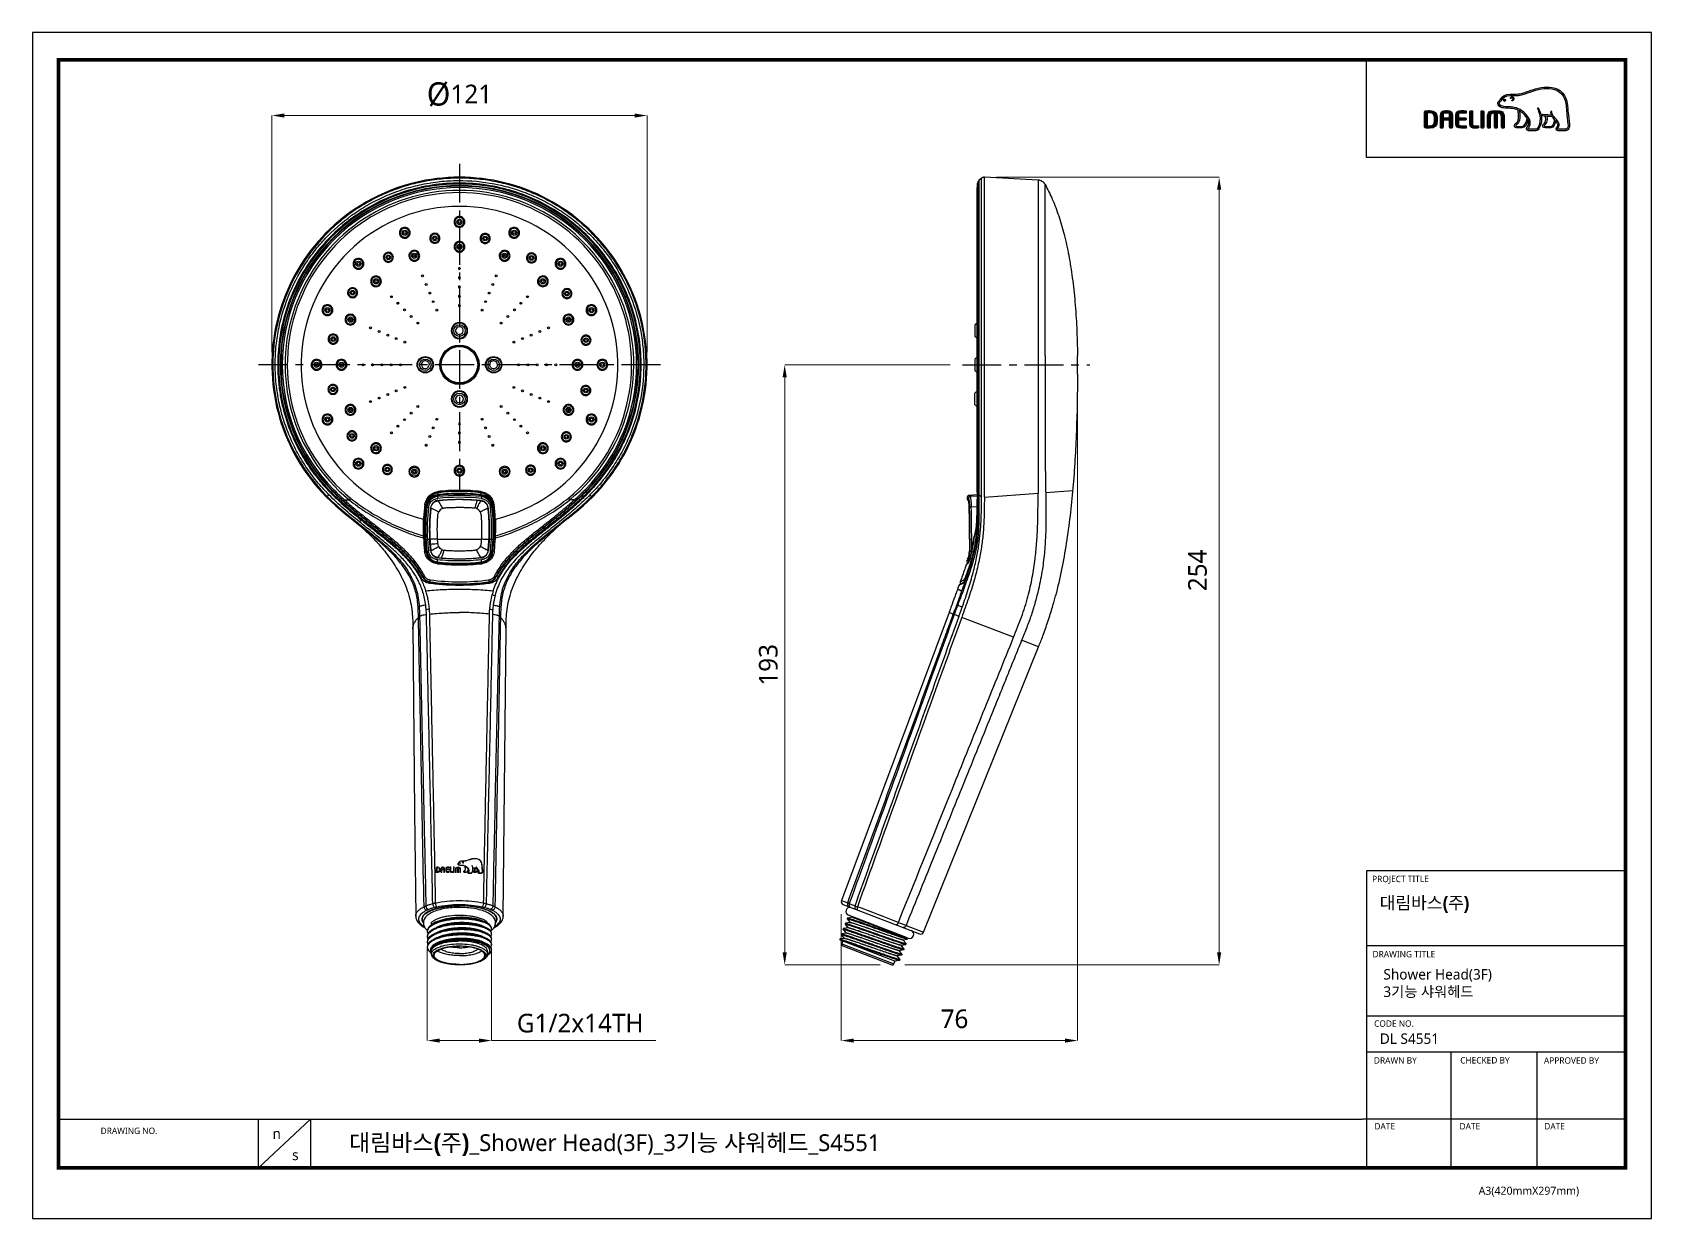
# Model space of a CAD drawing. Extents: x 0 to 521, y 0 to 382.
import ezdxf

# ---------------------------------------------------------------- set-up
doc = ezdxf.new("R2010")
doc.units = 0
doc.header["$LTSCALE"] = 10
doc.header["$MEASUREMENT"] = 0
doc.header["$PDMODE"] = 3
doc.header["$PDSIZE"] = -10
doc.linetypes.add('CENTER', pattern=[2, 1.25, -0.25, 0.25, -0.25])
doc.linetypes.add('EB_DASHDOT', pattern=[39, 30, -3, 3, -3])
doc.layers.get('0').update_dxf_attribs({"linetype": 'CONTINUOUS'})
doc.layers.get('DEFPOINTS').update_dxf_attribs({"linetype": 'CONTINUOUS'})
for name, color, linetype in [('1', 7, 'CONTINUOUS'), ('AXES', 7, 'CONTINUOUS'), ('Layer 1', 7, 'CONTINUOUS'), ('LAYER_01', 7, 'CONTINUOUS'), ('레이어 1', 7, 'CONTINUOUS')]:
    doc.layers.add(name, color=color, linetype=linetype)
doc.layers.add('CAXA1', color=1, linetype='EB_DASHDOT', lineweight=25)
doc.styles.add('Daelim Dimension', font='')
doc.styles.get('Daelim Dimension').set_extended_font_data('NanumGothic')
doc.dimstyles.new('DEFAULT', dxfattribs={"dimscale": 2, "dimtxt": 2, "dimasz": 2, "dimexe": 0, "dimexo": 2, "dimgap": 1, "dimtad": 1, "dimdec": 1, "dimzin": 9, "dimdsep": 46, "dimtxsty": 'Daelim Dimension', "dimcen": 0.5, "dimclrd": 252, "dimclre": 252, "dimclrt": 3, "dimadec": 1, "dimazin": 0, "dimtfac": 1, "dimtdec": 1, "dimtix": 1, "dimtmove": 0, "dimatfit": 3, "dimfxl": 1, "dimtolj": 1, "dimtzin": 1, "dimlwd": 9, "dimlwe": 9, "dimarcsym": 0})

msp = doc.modelspace()

# ---------------------------------------------------------------- texts
at = {"color": 5, "ltscale": 40, "style": 'Daelim Dimension'}
for s, height, p in [('PROJECT TITLE', 2.0573, (431.33, 108.35)), ('DRAWING TITLE', 2.0573, (431.47, 84.13)), ('CODE NO.', 2.057, (431.98, 61.77)), ('DRAWN BY', 2.057, (431.9, 49.91)), ('CHECKED BY', 2.057, (459.7, 49.95)), ('APPROVED BY', 2.0573, (486.65, 49.88)), ('DRAWING NO.', 2.0573, (21.97, 27.25)), ('DATE', 2.057, (432.06, 28.71)), ('DATE', 2.057, (459.48, 28.71)), ('DATE', 2.057, (486.75, 28.71)), ('A3(420mmX297mm)', 2.5965, (465.63, 7.69))]:
    msp.add_text(s, height=height, dxfattribs=at).set_placement(p)
at = {"attachment_point": 1, "style": 'Daelim Dimension'}
for s, insert, char_height, width in [('{\\fPretendard Variable SemiBold|b0|i0|c129|p2;\\C7;대림바스(주)}', (433.78, 103.7), 4.0328, 64.8167), ('DL S4551', (433.82, 59.63), 3.367, 56.6575), ('n', (77.3, 29.06), 3.37, 4.6985), ('s', (83.62, 22.2), 3.37, 4.6985)]:
    msp.add_mtext(s, dxfattribs=dict(at, insert=insert, char_height=char_height, width=width))
at = {"color": 7, "insert": (433.82, 80.36), "char_height": 3.3667, "width": 56.6575, "attachment_point": 1, "style": 'Daelim Dimension'}
msp.add_mtext(' Shower Head(3F)\\P 3기능 샤워헤드', dxfattribs=at)
at = {"color": 2, "insert": (101.97, 27.16), "char_height": 5.41071, "width": 239.5091, "attachment_point": 1, "style": 'Daelim Dimension'}
msp.add_mtext('{\\fPretendard Variable SemiBold|b0|i0|c129|p2;대림바스(주)}_Shower Head(3F)_3{\\fGulim|b0|i0|c129|p50;기능 샤워헤드}_S4551', dxfattribs=at)

# ---------------------------------------------------------------- blocks, each defined once
blk = doc.blocks.new('*D3')
at = {"color": 5, "linetype": 'ByBlock', "lineweight": 9, "ltscale": 0.5, "transparency": 16777216}
for p, q in [((310.44, 335.34), (382.09, 335.34)), ((382.09, 85.7), (382.09, 331.34)), ((280.93, 81.7), (382.09, 81.7))]:
    blk.add_line(p, q, dxfattribs=at)
at = {"color": 5, "ltscale": 0.5, "transparency": 16777216}
for points in [[(381.42, 331.34), (382.75, 331.34), (382.09, 335.34)], [(381.42, 85.7), (382.75, 85.7), (382.09, 81.7)]]:
    blk.add_solid(points, dxfattribs=at)
at = {"layer": 'DEFPOINTS', "color": 0, "ltscale": 0.5, "transparency": 16777216}
for p in [(306.44, 335.34), (382.09, 335.34), (276.93, 81.7)]:
    blk.add_point(p, dxfattribs=at)
at = {"color": 7, "ltscale": 0.5, "transparency": 16777216, "insert": (372.09, 208.74), "char_height": 6, "attachment_point": 2, "rotation": 90, "line_spacing_factor": 0.9, "style": 'Daelim Dimension'}
blk.add_mtext('\\A1;254', dxfattribs=at)
blk = doc.blocks.new('*D4')
at = {"color": 5, "linetype": 'ByBlock', "lineweight": 9, "ltscale": 0.5, "transparency": 16777216}
for p, q in [((336.49, 270.35), (336.49, 57.34)), ((260.42, 98.08), (260.42, 57.34)), ((264.42, 57.34), (332.49, 57.34))]:
    blk.add_line(p, q, dxfattribs=at)
at = {"color": 5, "ltscale": 0.5, "transparency": 16777216}
for points in [[(264.42, 58), (264.42, 56.67), (260.42, 57.34)], [(332.49, 58), (332.49, 56.67), (336.49, 57.34)]]:
    blk.add_solid(points, dxfattribs=at)
at = {"layer": 'DEFPOINTS', "color": 0, "ltscale": 0.5, "transparency": 16777216}
for p in [(336.49, 274.35), (260.42, 102.08), (336.49, 57.34)]:
    blk.add_point(p, dxfattribs=at)
at = {"color": 7, "ltscale": 0.5, "transparency": 16777216, "insert": (296.87, 67.34), "char_height": 6, "attachment_point": 2, "line_spacing_factor": 0.9, "style": 'Daelim Dimension'}
blk.add_mtext('\\A1;76', dxfattribs=at)
blk = doc.blocks.new('*D5')
at = {"color": 5, "linetype": 'ByBlock', "lineweight": 9, "ltscale": 0.5, "transparency": 16777216}
for p, q in [((295.45, 274.95), (242.21, 274.95)), ((242.21, 270.95), (242.21, 85.7)), ((272.93, 81.7), (242.21, 81.7))]:
    blk.add_line(p, q, dxfattribs=at)
at = {"color": 5, "ltscale": 0.5, "transparency": 16777216}
for points in [[(241.54, 270.95), (242.87, 270.95), (242.21, 274.95)], [(241.54, 85.7), (242.87, 85.7), (242.21, 81.7)]]:
    blk.add_solid(points, dxfattribs=at)
at = {"layer": 'DEFPOINTS', "color": 0, "ltscale": 0.5, "transparency": 16777216}
for p in [(299.45, 274.95), (242.21, 81.7), (276.93, 81.7)]:
    blk.add_point(p, dxfattribs=at)
at = {"color": 7, "ltscale": 0.5, "transparency": 16777216, "insert": (236.94, 178.32), "char_height": 6, "attachment_point": 5, "rotation": 90, "style": 'Daelim Dimension'}
blk.add_mtext('\\A1;193', dxfattribs=at)
blk = doc.blocks.new('*D6')
at = {"color": 5, "linetype": 'ByBlock', "lineweight": 9, "ltscale": 0.5, "transparency": 16777216}
for p, q in [((77.11, 278.95), (77.11, 355.2)), ((81.11, 355.2), (193.89, 355.2)), ((197.89, 278.95), (197.89, 355.2))]:
    blk.add_line(p, q, dxfattribs=at)
at = {"color": 5, "ltscale": 0.5, "transparency": 16777216}
for points in [[(81.11, 355.87), (81.11, 354.54), (77.11, 355.2)], [(193.89, 355.87), (193.89, 354.54), (197.89, 355.2)]]:
    blk.add_solid(points, dxfattribs=at)
at = {"layer": 'DEFPOINTS', "color": 0, "ltscale": 0.5, "transparency": 16777216}
for p in [(197.89, 355.2), (77.11, 274.95), (197.89, 274.95)]:
    blk.add_point(p, dxfattribs=at)
at = {"color": 7, "ltscale": 0.5, "transparency": 16777216, "insert": (137.5, 361.99), "char_height": 6, "attachment_point": 5, "style": 'Daelim Dimension'}
blk.add_mtext('\\A1;{\\H1.25x;\\C256;Ø}121', dxfattribs=at)
blk = doc.blocks.new('*D7')
at = {"color": 5, "linetype": 'ByBlock', "lineweight": 9, "ltscale": 0.5, "transparency": 16777216}
for p, q in [((127.15, 86.85), (127.15, 57.34)), ((147.84, 86.14), (147.84, 57.34)), ((131.15, 57.34), (143.84, 57.34)), ((147.84, 57.34), (200.68, 57.34))]:
    blk.add_line(p, q, dxfattribs=at)
at = {"color": 5, "ltscale": 0.5, "transparency": 16777216}
for points in [[(131.15, 58), (131.15, 56.67), (127.15, 57.34)], [(143.84, 58), (143.84, 56.67), (147.84, 57.34)]]:
    blk.add_solid(points, dxfattribs=at)
at = {"layer": 'DEFPOINTS', "color": 0, "ltscale": 0.5, "transparency": 16777216}
for p in [(127.15, 90.85), (147.84, 90.14), (147.84, 57.34)]:
    blk.add_point(p, dxfattribs=at)
at = {"color": 7, "ltscale": 0.5, "transparency": 16777216, "insert": (176.36, 62.92), "char_height": 6, "attachment_point": 5, "style": 'Daelim Dimension'}
blk.add_mtext('\\A1;G1/2x14TH', dxfattribs=at)

# ---------------------------------------------------------------- dimensions: what is measured, and where the dimension line sits
at = {"ltscale": 0.5}
dim = msp.add_linear_dim(base=(197.89, 355.2), p1=(77.11, 274.95), p2=(197.89, 274.95), text='{\\H1.25x;\\C256;Ø}<>', dimstyle='DEFAULT', override={"dimtxt": 3, "dimdec": 0, "dimclrd": 5, "dimclre": 5, "dimclrt": 7, "dimfxl": 1.25, "dimarcsym": 1}, dxfattribs=at)
dim.commit()
dim.dimension.update_dxf_attribs({"geometry": '*D6', "text_midpoint": (137.5, 361.99)})
dim = msp.add_linear_dim(base=(382.09, 335.34), p1=(276.93, 81.7), p2=(306.44, 335.34), angle=90, dimstyle='DEFAULT', override={"dimtxt": 3, "dimdec": 0, "dimclrd": 5, "dimclre": 5, "dimclrt": 7, "dimfxl": 1.25, "dimarcsym": 1}, dxfattribs=at)
dim.commit()
dim.dimension.update_dxf_attribs({"geometry": '*D3', "text_midpoint": (382.09, 208.74), "dimtype": 160})
dim = msp.add_linear_dim(base=(242.21, 81.7), p1=(299.45, 274.95), p2=(276.93, 81.7), angle=90, dimstyle='DEFAULT', override={"dimtxt": 3, "dimdec": 0, "dimclrd": 5, "dimclre": 5, "dimclrt": 7, "dimfxl": 1.25, "dimarcsym": 1}, dxfattribs=at)
dim.commit()
dim.dimension.update_dxf_attribs({"geometry": '*D5', "text_midpoint": (236.94, 178.32)})
dim = msp.add_linear_dim(base=(336.49, 57.34), p1=(260.42, 102.08), p2=(336.49, 274.35), dimstyle='DEFAULT', override={"dimtxt": 3, "dimdec": 0, "dimclrd": 5, "dimclre": 5, "dimclrt": 7, "dimfxl": 1.25, "dimarcsym": 1}, dxfattribs=at)
dim.commit()
dim.dimension.update_dxf_attribs({"geometry": '*D4', "text_midpoint": (296.87, 57.34), "dimtype": 160})
dim = msp.add_linear_dim(base=(147.84, 57.34), p1=(127.15, 90.85), p2=(147.84, 90.14), text='G1/2x14TH', dimstyle='DEFAULT', override={"dimtxt": 3, "dimdec": 0, "dimclrd": 5, "dimclre": 5, "dimclrt": 7, "dimfxl": 1.25, "dimarcsym": 1}, dxfattribs=at)
dim.commit()
dim.dimension.update_dxf_attribs({"geometry": '*D7', "text_midpoint": (176.36, 57.34), "dimtype": 160})

# ---------------------------------------------------------------- hatches: boundary and pattern name
at = {"layer": '레이어 1'}
h = msp.add_hatch(color=5, dxfattribs=at)
h.dxf.hatch_style = 1
edge = h.paths.add_edge_path(flags=16)
edge.add_spline(control_points=[(494.13, 351.05), (493.9, 350.79), (493.62, 350.79), (493.61, 350.79), (493.61, 350.79), (491.32, 350.79), (491.32, 350.79), (491.24, 350.79), (491.17, 350.81), (491.13, 350.85), (491.1, 350.89), (491.08, 350.94), (491.08, 351), (491.08, 351.13), (491.17, 351.25), (491.27, 351.38), (491.37, 351.5), (491.45, 351.61), (491.5, 351.75), (491.63, 352.08), (491.61, 352.44), (491.47, 352.76), (491.2, 353.33), (490.79, 353.78), (490.41, 354.22), (490.41, 354.22), (490.28, 354.36), (490.28, 354.36), (489.77, 354.93), (489.25, 355.51), (489.21, 356.3), (489.2, 356.45), (489.13, 356.55), (489.03, 356.54), (489.03, 356.54), (488.88, 356.47), (488.87, 356.47), (488.83, 356.43), (488.81, 356.36), (488.81, 356.29), (488.81, 356.29), (488.81, 356.26), (488.81, 356.26), (488.83, 355.97), (488.9, 355.69), (489.02, 355.4), (489.02, 355.4), (489.03, 355.38), (489.03, 355.38), (489.03, 355.38), (489, 355.37), (489, 355.37), (487.53, 355.32), (486.1, 355.59), (485.67, 355.69), (485.41, 356.74), (484.99, 357.44), (484.97, 357.47), (484.94, 357.52), (484.88, 357.57), (484.83, 357.58), (484.83, 357.58), (484.71, 357.56), (484.7, 357.56), (484.69, 357.55), (484.66, 357.52), (484.62, 357.45), (484.62, 357.45), (484.61, 357.4), (484.61, 357.4), (484.61, 357.4), (484.65, 357.26), (484.65, 357.26), (484.68, 357.21), (485.43, 355.89), (485.43, 354.14), (485.43, 353.06), (485.15, 352.04), (484.59, 351.11), (484.46, 350.89), (484.28, 350.79), (484.02, 350.79), (484.02, 350.79), (481.77, 350.79), (481.77, 350.79), (481.69, 350.79), (481.54, 350.84), (481.54, 351.01), (481.54, 351.1), (481.62, 351.25), (481.76, 351.4), (482.7, 352.45), (482.16, 354.08), (481.26, 355.16), (480.39, 356.19), (478.97, 357.5), (477.14, 357.82), (476.5, 357.94), (475.44, 358), (474.58, 358.05), (474.58, 358.05), (473.71, 358.1), (473.71, 358.1), (473.27, 358.14), (472.53, 358.41), (472.31, 358.83), (472.21, 359.01), (472.22, 359.19), (472.34, 359.39), (472.42, 359.52), (472.52, 359.62), (472.65, 359.75), (472.79, 359.89), (472.94, 360.04), (473.05, 360.24), (473.05, 360.24), (473.08, 360.3), (473.08, 360.3), (473.52, 361.13), (474.42, 361.57), (475.75, 361.61), (475.75, 361.61), (476.5, 361.62), (476.5, 361.62), (477.33, 361.62), (478.27, 361.63), (479.04, 361.79), (480.12, 362.03), (481.2, 362.4), (482.16, 362.72), (482.16, 362.72), (482.19, 362.73), (482.19, 362.73), (483.38, 363.14), (484.6, 363.56), (485.85, 363.76), (487.86, 364.09), (490.61, 364.08), (492.34, 362.14), (493.14, 361.24), (493.63, 360), (493.8, 358.46), (493.8, 358.46), (493.8, 358.46), (493.79, 358.47), (493.8, 358.44), (493.82, 358.26), (493.89, 357.28), (493.91, 356.81), (493.93, 356.32), (494.05, 355.42), (494.05, 355.42), (494.4, 352.39), (494.4, 352.39), (494.4, 352.39), (494.42, 352.03), (494.42, 352.03), (494.42, 351.59), (494.33, 351.26), (494.13, 351.05)], knot_values=[0, 0, 0, 0, 1, 1, 1, 2, 2, 2, 3, 3, 3, 4, 4, 4, 5, 5, 5, 6, 6, 6, 7, 7, 7, 8, 8, 8, 9, 9, 9, 10, 10, 10, 11, 11, 11, 12, 12, 12, 13, 13, 13, 14, 14, 14, 15, 15, 15, 16, 16, 16, 17, 17, 17, 18, 18, 18, 19, 19, 19, 20, 20, 20, 21, 21, 21, 22, 22, 22, 23, 23, 23, 24, 24, 24, 25, 25, 25, 26, 26, 26, 27, 27, 27, 28, 28, 28, 29, 29, 29, 30, 30, 30, 31, 31, 31, 32, 32, 32, 33, 33, 33, 34, 34, 34, 35, 35, 35, 36, 36, 36, 37, 37, 37, 38, 38, 38, 39, 39, 39, 40, 40, 40, 41, 41, 41, 42, 42, 42, 43, 43, 43, 44, 44, 44, 45, 45, 45, 46, 46, 46, 47, 47, 47, 48, 48, 48, 49, 49, 49, 50, 50, 50, 51, 51, 51, 52, 52, 52, 53, 53, 53, 53], degree=3, periodic=0)
edge = h.paths.add_edge_path(flags=16)
edge.add_spline(control_points=[(488.85, 351.7), (488.85, 351.7), (486.98, 351.7), (486.98, 351.7), (486.84, 351.7), (486.73, 351.81), (486.73, 351.95), (486.73, 352.05), (486.82, 352.17), (486.9, 352.26), (487.28, 352.62), (487.67, 353.12), (487.67, 354.07), (487.67, 354.07), (487.64, 354.5), (487.64, 354.5), (487.64, 354.5), (487.57, 354.92), (487.57, 354.92), (487.57, 354.92), (487.57, 354.95), (487.57, 354.95), (487.57, 354.95), (487.6, 354.95), (487.6, 354.95), (487.94, 354.92), (488.62, 354.89), (489.27, 354.92), (489.43, 354.65), (489.7, 354.32), (490.08, 353.87), (490.06, 353.65), (489.88, 351.7), (488.85, 351.7)], knot_values=[0, 0, 0, 0, 1, 1, 1, 2, 2, 2, 3, 3, 3, 4, 4, 4, 5, 5, 5, 6, 6, 6, 7, 7, 7, 8, 8, 8, 9, 9, 9, 10, 10, 10, 11, 11, 11, 11], degree=3, periodic=0)
edge = h.paths.add_edge_path(flags=16)
edge.add_spline(control_points=[(479.49, 351.7), (479.49, 351.7), (477.85, 351.7), (477.85, 351.7), (477.73, 351.7), (477.6, 351.8), (477.6, 351.95), (477.6, 352.04), (477.67, 352.15), (477.81, 352.26), (478.23, 352.59), (478.85, 353.09), (478.92, 354.47), (478.92, 354.47), (478.93, 354.85), (478.93, 354.85), (478.93, 355.44), (478.8, 356.14), (478.67, 356.78), (478.67, 356.78), (478.65, 356.84), (478.65, 356.84), (478.65, 356.84), (478.7, 356.8), (478.7, 356.8), (478.95, 356.65), (480.28, 355.74), (481.23, 354.4), (481.15, 353.77), (480.8, 351.7), (479.49, 351.7)], knot_values=[0, 0, 0, 0, 1, 1, 1, 2, 2, 2, 3, 3, 3, 4, 4, 4, 5, 5, 5, 6, 6, 6, 7, 7, 7, 8, 8, 8, 9, 9, 9, 10, 10, 10, 10], degree=3, periodic=0)
edge = h.paths.add_edge_path()
edge.add_spline(control_points=[(494.86, 352.44), (494.86, 352.44), (494.52, 355.48), (494.52, 355.48), (494.39, 356.39), (494.37, 356.88), (494.35, 357.3), (494.35, 357.3), (494.27, 358.5), (494.27, 358.5), (494.08, 360.15), (493.55, 361.47), (492.69, 362.44), (490.82, 364.54), (487.9, 364.57), (485.78, 364.22), (484.47, 364), (483.23, 363.58), (482.03, 363.17), (482.03, 363.17), (481.99, 363.15), (481.99, 363.15), (481.05, 362.83), (479.98, 362.47), (478.94, 362.24), (478.22, 362.09), (477.32, 362.08), (476.52, 362.08), (476.52, 362.08), (475.73, 362.07), (475.73, 362.07), (474.22, 362.03), (473.19, 361.51), (472.67, 360.51), (472.67, 360.51), (472.65, 360.47), (472.65, 360.47), (472.56, 360.32), (472.43, 360.19), (472.32, 360.08), (472.19, 359.95), (472.05, 359.81), (471.94, 359.62), (471.83, 359.44), (471.78, 359.25), (471.78, 359.07), (471.78, 358.91), (471.82, 358.76), (471.9, 358.62), (472.22, 358.01), (473.13, 357.68), (473.68, 357.64), (473.68, 357.64), (474.49, 357.59), (474.51, 357.59), (475.31, 357.55), (476.42, 357.48), (477.06, 357.37), (477.44, 357.3), (477.87, 357.17), (478.26, 356.98), (478.29, 356.88), (478.49, 355.97), (478.49, 354.85), (478.49, 354.85), (478.48, 354.49), (478.48, 354.49), (478.42, 353.31), (477.91, 352.9), (477.53, 352.6), (477.49, 352.57), (477.16, 352.29), (477.13, 351.96), (477.12, 351.77), (477.17, 351.59), (477.29, 351.47), (477.41, 351.33), (477.6, 351.26), (477.85, 351.26), (477.85, 351.26), (479.49, 351.26), (479.49, 351.26), (480.71, 351.26), (481.32, 352.58), (481.5, 353.82), (481.5, 353.82), (481.51, 353.99), (481.51, 353.99), (481.51, 353.99), (481.56, 353.91), (481.56, 353.91), (481.72, 353.56), (481.81, 353.14), (481.81, 352.82), (481.81, 352.38), (481.67, 352), (481.41, 351.71), (481.35, 351.64), (481.02, 351.3), (481.02, 350.97), (481.02, 350.97), (481.02, 350.91), (481.02, 350.91), (481.07, 350.51), (481.39, 350.33), (481.69, 350.33), (481.69, 350.33), (484.02, 350.33), (484.02, 350.33), (484.44, 350.33), (484.78, 350.52), (484.99, 350.88), (485.58, 351.86), (485.88, 352.93), (485.88, 354.05), (485.88, 354.4), (485.85, 354.77), (485.78, 355.16), (485.78, 355.16), (485.78, 355.19), (485.78, 355.19), (485.78, 355.19), (485.81, 355.18), (485.81, 355.18), (486.09, 355.13), (486.54, 355.05), (487.1, 354.99), (487.1, 354.99), (487.11, 354.99), (487.11, 354.99), (487.11, 354.99), (487.19, 354.56), (487.19, 354.56), (487.19, 354.56), (487.2, 354.46), (487.2, 354.46), (487.2, 354.46), (487.23, 354.08), (487.23, 354.08), (487.23, 353.18), (486.82, 352.78), (486.59, 352.57), (486.59, 352.57), (486.28, 352.26), (486.25, 351.98), (486.25, 351.98), (486.24, 351.89), (486.24, 351.89), (486.24, 351.8), (486.26, 351.63), (486.41, 351.48), (486.55, 351.34), (486.76, 351.26), (487.03, 351.26), (487.03, 351.26), (488.85, 351.26), (488.85, 351.26), (489.95, 351.26), (490.28, 352.66), (490.41, 353.45), (490.41, 353.45), (490.42, 353.53), (490.42, 353.53), (490.42, 353.53), (490.46, 353.47), (490.46, 353.47), (490.71, 353.15), (490.94, 352.79), (491.04, 352.56), (491.1, 352.44), (491.13, 352.32), (491.13, 352.19), (491.13, 352.19), (491.09, 351.92), (491.09, 351.92), (491.05, 351.78), (490.95, 351.65), (490.86, 351.52), (490.72, 351.34), (490.57, 351.15), (490.57, 350.93), (490.57, 350.93), (490.59, 350.8), (490.59, 350.8), (490.65, 350.5), (490.9, 350.33), (491.28, 350.33), (491.28, 350.33), (493.6, 350.33), (493.6, 350.33), (493.66, 350.33), (494.11, 350.34), (494.47, 350.73), (494.75, 351.03), (494.89, 351.46), (494.89, 352.02), (494.89, 352.02), (494.87, 352.44), (494.86, 352.44)], knot_values=[0, 0, 0, 0, 1, 1, 1, 2, 2, 2, 3, 3, 3, 4, 4, 4, 5, 5, 5, 6, 6, 6, 7, 7, 7, 8, 8, 8, 9, 9, 9, 10, 10, 10, 11, 11, 11, 12, 12, 12, 13, 13, 13, 14, 14, 14, 15, 15, 15, 16, 16, 16, 17, 17, 17, 18, 18, 18, 19, 19, 19, 20, 20, 20, 21, 21, 21, 22, 22, 22, 23, 23, 23, 24, 24, 24, 25, 25, 25, 26, 26, 26, 27, 27, 27, 28, 28, 28, 29, 29, 29, 30, 30, 30, 31, 31, 31, 32, 32, 32, 33, 33, 33, 34, 34, 34, 35, 35, 35, 36, 36, 36, 37, 37, 37, 38, 38, 38, 39, 39, 39, 40, 40, 40, 41, 41, 41, 42, 42, 42, 43, 43, 43, 44, 44, 44, 45, 45, 45, 46, 46, 46, 47, 47, 47, 48, 48, 48, 49, 49, 49, 50, 50, 50, 51, 51, 51, 52, 52, 52, 53, 53, 53, 54, 54, 54, 55, 55, 55, 56, 56, 56, 57, 57, 57, 58, 58, 58, 59, 59, 59, 60, 60, 60, 61, 61, 61, 62, 62, 62, 63, 63, 63, 64, 64, 64, 65, 65, 65, 66, 66, 66, 66], degree=3, periodic=0)
edge = h.paths.add_edge_path(flags=0)
edge.add_spline(control_points=[(473.64, 360.3), (473.64, 360.3), (473.98, 360.45), (474.4, 360.29), (474.4, 360.29), (474.45, 360.27), (474.39, 360.17), (474.18, 359.9), (473.98, 359.84), (473.98, 359.84), (473.98, 359.84), (473.83, 359.79), (473.75, 359.89), (473.59, 360.08), (473.58, 360.19), (473.58, 360.19), (473.58, 360.19), (473.56, 360.28), (473.64, 360.3)], knot_values=[0, 0, 0, 0, 1, 1, 1, 2, 2, 2, 3, 3, 3, 4, 4, 4, 5, 5, 5, 6, 6, 6, 6], degree=3, periodic=0)
edge = h.paths.add_edge_path(flags=0)
edge.add_spline(control_points=[(475.88, 360.92), (475.83, 360.87), (475.82, 360.77), (475.88, 360.73), (475.93, 360.68), (476.02, 360.69), (476.07, 360.75), (476.1, 360.77), (476.38, 361.1), (476.62, 360.93), (476.7, 360.87), (476.74, 360.78), (476.73, 360.67), (476.71, 360.48), (476.55, 360.27), (476.43, 360.2), (476.37, 360.16), (476.33, 360.08), (476.36, 360.01), (476.39, 359.95), (476.47, 359.93), (476.54, 359.96), (476.74, 360.06), (476.99, 360.38), (477.03, 360.68), (477.05, 360.88), (476.96, 361.05), (476.79, 361.17), (476.43, 361.42), (476.03, 361.08), (475.88, 360.92)], knot_values=[0, 0, 0, 0, 1, 1, 1, 2, 2, 2, 3, 3, 3, 4, 4, 4, 5, 5, 5, 6, 6, 6, 7, 7, 7, 8, 8, 8, 9, 9, 9, 10, 10, 10, 10], degree=3, periodic=0)
edge = h.paths.add_edge_path(flags=0)
edge.add_spline(control_points=[(475.83, 360.67), (475.83, 360.67), (475.83, 360.67), (475.83, 360.67), (475.83, 360.67), (475.83, 360.67), (475.83, 360.67)], knot_values=[0, 0, 0, 0, 1, 1, 1, 2, 2, 2, 2], degree=3, periodic=0)
h = msp.add_hatch(color=5, dxfattribs=at)
h.dxf.hatch_style = 2
edge = h.paths.add_edge_path()
edge.add_spline(control_points=[(473.64, 360.3), (473.64, 360.3), (473.98, 360.45), (474.4, 360.29), (474.4, 360.29), (474.45, 360.27), (474.39, 360.17), (474.18, 359.9), (473.98, 359.84), (473.98, 359.84), (473.98, 359.84), (473.83, 359.79), (473.75, 359.89), (473.59, 360.08), (473.58, 360.19), (473.58, 360.19), (473.58, 360.19), (473.56, 360.28), (473.64, 360.3)], knot_values=[0, 0, 0, 0, 1, 1, 1, 2, 2, 2, 3, 3, 3, 4, 4, 4, 5, 5, 5, 6, 6, 6, 6], degree=3, periodic=0)
h = msp.add_hatch(color=5, dxfattribs=at)
h.dxf.hatch_style = 2
edge = h.paths.add_edge_path()
edge.add_spline(control_points=[(475.88, 360.92), (475.83, 360.87), (475.82, 360.77), (475.88, 360.73), (475.93, 360.68), (476.02, 360.69), (476.07, 360.75), (476.1, 360.77), (476.38, 361.1), (476.62, 360.93), (476.7, 360.87), (476.74, 360.78), (476.73, 360.67), (476.71, 360.48), (476.55, 360.27), (476.43, 360.2), (476.37, 360.16), (476.33, 360.08), (476.36, 360.01), (476.39, 359.95), (476.47, 359.93), (476.54, 359.96), (476.74, 360.06), (476.99, 360.38), (477.03, 360.68), (477.05, 360.88), (476.96, 361.05), (476.79, 361.17), (476.43, 361.42), (476.03, 361.08), (475.88, 360.92)], knot_values=[0, 0, 0, 0, 1, 1, 1, 2, 2, 2, 3, 3, 3, 4, 4, 4, 5, 5, 5, 6, 6, 6, 7, 7, 7, 8, 8, 8, 9, 9, 9, 10, 10, 10, 10], degree=3, periodic=0)
h = msp.add_hatch(color=5, dxfattribs=at)
h.dxf.hatch_style = 2
edge = h.paths.add_edge_path()
edge.add_spline(control_points=[(451.42, 353.48), (451.42, 352.41), (450.94, 351.9), (449.94, 351.9), (449.94, 351.9), (449.26, 351.91), (449.08, 351.91), (449.08, 351.91), (449.08, 355.99), (449.08, 355.99), (449.44, 356.02), (449.94, 356.03), (449.94, 356.03), (450.97, 356.03), (451.42, 355.54), (451.42, 354.45), (451.42, 354.45), (451.42, 353.48), (451.42, 353.48)], knot_values=[0, 0, 0, 0, 1, 1, 1, 2, 2, 2, 3, 3, 3, 4, 4, 4, 5, 5, 5, 6, 6, 6, 6], degree=3, periodic=0)
edge = h.paths.add_edge_path()
edge.add_spline(control_points=[(449.94, 356.79), (449.39, 356.79), (448.67, 356.76), (448.44, 356.72), (448.29, 356.7), (448.19, 356.59), (448.19, 356.44), (448.19, 356.44), (448.19, 351.48), (448.19, 351.48), (448.19, 351.33), (448.29, 351.23), (448.44, 351.2), (448.67, 351.17), (449.38, 351.13), (449.94, 351.13), (451.49, 351.13), (452.31, 351.94), (452.31, 353.48), (452.31, 353.48), (452.31, 354.45), (452.31, 354.45), (452.31, 355.98), (451.49, 356.79), (449.94, 356.79)], knot_values=[0, 0, 0, 0, 1, 1, 1, 2, 2, 2, 3, 3, 3, 4, 4, 4, 5, 5, 5, 6, 6, 6, 7, 7, 7, 8, 8, 8, 8], degree=3, periodic=0)
h = msp.add_hatch(color=5, dxfattribs=at)
h.dxf.hatch_style = 2
edge = h.paths.add_edge_path()
edge.add_spline(control_points=[(456.29, 354.46), (456.29, 354.46), (454.21, 354.46), (454.21, 354.46), (454.21, 354.53), (454.21, 355.2), (454.21, 355.2), (454.21, 355.89), (454.42, 356.01), (455.04, 356.01), (455.04, 356.01), (455.47, 356.01), (455.47, 356.01), (456.09, 356.01), (456.29, 355.89), (456.29, 355.2), (456.29, 355.2), (456.29, 354.53), (456.29, 354.46)], knot_values=[0, 0, 0, 0, 1, 1, 1, 2, 2, 2, 3, 3, 3, 4, 4, 4, 5, 5, 5, 6, 6, 6, 6], degree=3, periodic=0)
edge = h.paths.add_edge_path()
edge.add_spline(control_points=[(455.47, 356.79), (455.47, 356.79), (455.04, 356.79), (455.04, 356.79), (453.85, 356.79), (453.33, 356.3), (453.33, 355.2), (453.33, 355.2), (453.33, 351.43), (453.33, 351.43), (453.33, 351.3), (453.44, 351.18), (453.56, 351.18), (453.56, 351.18), (453.98, 351.18), (453.98, 351.18), (454.12, 351.18), (454.21, 351.31), (454.21, 351.43), (454.21, 351.43), (454.21, 353.59), (454.21, 353.68), (454.21, 353.68), (456.29, 353.68), (456.29, 353.68), (456.29, 353.59), (456.29, 351.43), (456.29, 351.43), (456.29, 351.29), (456.4, 351.18), (456.53, 351.18), (456.53, 351.18), (456.94, 351.18), (456.94, 351.18), (457.08, 351.18), (457.18, 351.31), (457.18, 351.43), (457.18, 351.43), (457.18, 355.2), (457.18, 355.2), (457.18, 356.3), (456.65, 356.79), (455.47, 356.79)], knot_values=[0, 0, 0, 0, 1, 1, 1, 2, 2, 2, 3, 3, 3, 4, 4, 4, 5, 5, 5, 6, 6, 6, 7, 7, 7, 8, 8, 8, 9, 9, 9, 10, 10, 10, 11, 11, 11, 12, 12, 12, 13, 13, 13, 14, 14, 14, 14], degree=3, periodic=0)
h = msp.add_hatch(color=5, dxfattribs=at)
h.dxf.hatch_style = 2
edge = h.paths.add_edge_path()
edge.add_spline(control_points=[(458.3, 355.35), (458.3, 355.35), (458.3, 352.58), (458.3, 352.58), (458.3, 351.6), (458.85, 351.13), (459.99, 351.13), (460.5, 351.13), (461.18, 351.14), (461.46, 351.17), (461.45, 351.17), (461.59, 351.18), (461.59, 351.18), (461.59, 351.18), (461.63, 351.18), (461.63, 351.18), (461.63, 351.18), (461.63, 351.93), (461.63, 351.93), (461.63, 351.93), (460, 351.93), (460, 351.93), (459.18, 351.93), (459.18, 352.16), (459.18, 352.58), (459.18, 352.58), (459.18, 353.6), (459.18, 353.68), (459.27, 353.68), (461.37, 353.68), (461.37, 353.68), (461.51, 353.68), (461.63, 353.79), (461.63, 353.93), (461.63, 353.93), (461.63, 354.2), (461.63, 354.2), (461.63, 354.34), (461.51, 354.45), (461.37, 354.45), (461.37, 354.45), (459.27, 354.45), (459.18, 354.45), (459.18, 354.53), (459.18, 355.35), (459.18, 355.35), (459.18, 355.77), (459.18, 356), (460, 356), (460, 356), (461.63, 355.99), (461.63, 355.99), (461.63, 355.99), (461.63, 356.73), (461.63, 356.73), (461.63, 356.73), (461.46, 356.75), (461.46, 356.75), (461.14, 356.78), (460.4, 356.79), (459.99, 356.79), (458.85, 356.79), (458.3, 356.32), (458.3, 355.35)], knot_values=[0, 0, 0, 0, 1, 1, 1, 2, 2, 2, 3, 3, 3, 4, 4, 4, 5, 5, 5, 6, 6, 6, 7, 7, 7, 8, 8, 8, 9, 9, 9, 10, 10, 10, 11, 11, 11, 12, 12, 12, 13, 13, 13, 14, 14, 14, 15, 15, 15, 16, 16, 16, 17, 17, 17, 18, 18, 18, 19, 19, 19, 20, 20, 20, 21, 21, 21, 21], degree=3, periodic=0)
h = msp.add_hatch(color=5, dxfattribs=at)
h.dxf.hatch_style = 2
edge = h.paths.add_edge_path()
edge.add_spline(control_points=[(463.05, 356.74), (462.91, 356.74), (462.79, 356.63), (462.79, 356.5), (462.79, 356.5), (462.79, 352.58), (462.79, 352.58), (462.79, 351.3), (463.67, 351.13), (464.43, 351.13), (464.98, 351.13), (465.13, 351.16), (465.29, 351.18), (465.29, 351.18), (465.39, 351.2), (465.39, 351.2), (465.39, 351.2), (465.51, 351.21), (465.51, 351.21), (465.51, 351.21), (465.55, 351.22), (465.55, 351.22), (465.55, 351.22), (465.55, 351.93), (465.55, 351.93), (465.55, 351.93), (464.43, 351.93), (464.43, 351.93), (463.68, 351.93), (463.68, 352.21), (463.68, 352.49), (463.68, 352.49), (463.68, 356.5), (463.68, 356.5), (463.68, 356.63), (463.56, 356.74), (463.43, 356.74), (463.43, 356.74), (463.05, 356.74), (463.05, 356.74)], knot_values=[0, 0, 0, 0, 1, 1, 1, 2, 2, 2, 3, 3, 3, 4, 4, 4, 5, 5, 5, 6, 6, 6, 7, 7, 7, 8, 8, 8, 9, 9, 9, 10, 10, 10, 11, 11, 11, 12, 12, 12, 13, 13, 13, 13], degree=3, periodic=0)
h = msp.add_hatch(color=5, dxfattribs=at)
h.dxf.hatch_style = 2
edge = h.paths.add_edge_path()
edge.add_spline(control_points=[(466.65, 356.74), (466.5, 356.74), (466.41, 356.62), (466.41, 356.5), (466.41, 356.5), (466.41, 351.43), (466.41, 351.43), (466.41, 351.29), (466.52, 351.18), (466.65, 351.18), (466.65, 351.18), (467.06, 351.18), (467.06, 351.18), (467.21, 351.18), (467.29, 351.31), (467.29, 351.43), (467.29, 351.43), (467.29, 356.5), (467.29, 356.5), (467.29, 356.64), (467.19, 356.74), (467.06, 356.74), (467.06, 356.74), (466.65, 356.74), (466.65, 356.74)], knot_values=[0, 0, 0, 0, 1, 1, 1, 2, 2, 2, 3, 3, 3, 4, 4, 4, 5, 5, 5, 6, 6, 6, 7, 7, 7, 8, 8, 8, 8], degree=3, periodic=0)
h = msp.add_hatch(color=5, dxfattribs=at)
h.dxf.hatch_style = 2
edge = h.paths.add_edge_path()
edge.add_spline(control_points=[(468.48, 354.55), (468.48, 354.55), (468.48, 351.43), (468.48, 351.43), (468.48, 351.29), (468.59, 351.18), (468.72, 351.18), (468.72, 351.18), (469.13, 351.18), (469.13, 351.18), (469.28, 351.18), (469.37, 351.31), (469.37, 351.43), (469.37, 351.43), (469.37, 354.47), (469.37, 354.47), (469.37, 355.82), (469.6, 355.95), (470.73, 355.95), (470.73, 355.87), (470.73, 351.43), (470.73, 351.43), (470.73, 351.29), (470.83, 351.18), (470.97, 351.18), (470.97, 351.18), (471.38, 351.18), (471.38, 351.18), (471.53, 351.18), (471.61, 351.31), (471.61, 351.43), (471.61, 351.43), (471.61, 355.85), (471.61, 355.94), (472.15, 355.94), (472.52, 355.9), (472.72, 355.69), (472.93, 355.48), (472.98, 355.09), (472.98, 354.47), (472.98, 354.47), (472.98, 351.43), (472.98, 351.43), (472.98, 351.3), (473.08, 351.18), (473.21, 351.18), (473.21, 351.18), (473.63, 351.18), (473.63, 351.18), (473.78, 351.18), (473.87, 351.31), (473.87, 351.43), (473.87, 351.43), (473.87, 354.55), (473.87, 354.55), (473.87, 356.44), (473.2, 356.77), (471.18, 356.77), (469.15, 356.77), (468.48, 356.44), (468.48, 354.55)], knot_values=[0, 0, 0, 0, 1, 1, 1, 2, 2, 2, 3, 3, 3, 4, 4, 4, 5, 5, 5, 6, 6, 6, 7, 7, 7, 8, 8, 8, 9, 9, 9, 10, 10, 10, 11, 11, 11, 12, 12, 12, 13, 13, 13, 14, 14, 14, 15, 15, 15, 16, 16, 16, 17, 17, 17, 18, 18, 18, 19, 19, 19, 20, 20, 20, 20], degree=3, periodic=0)

# ---------------------------------------------------------------- linework, layer by layer
at = {"color": 5, "ltscale": 0.5}
for p, q in [((429.57, 341.73), (429.57, 373.11)), ((429.57, 111.97), (429.57, 15.85))]:
    msp.add_line(p, q, dxfattribs=at)
at = {"color": 5}
for p, q in [((479.42, 351.26), (479.42, 351.26)), ((8.38, 32.01), (428.15, 32.01))]:
    msp.add_line(p, q, dxfattribs=at)
at = {"color": 5, "ltscale": 40}
for p, q in [((512.89, 341.73), (429.57, 341.73)), ((512.89, 111.97), (429.57, 111.97)), ((512.89, 87.89), (429.57, 87.89)), ((512.89, 87.89), (429.57, 87.89)), ((512.89, 65.24), (429.57, 65.24)), ((512.89, 65.24), (429.57, 65.24)), ((512.89, 53.55), (429.57, 53.55)), ((512.89, 53.55), (429.57, 53.55)), ((456.63, 53.55), (456.63, 16.36)), ((484.41, 53.55), (484.41, 16.36)), ((72.73, 32.01), (72.73, 16.3)), ((72.73, 32.01), (72.73, 16.3)), ((89.54, 32.01), (72.73, 16.3)), ((89.54, 32.01), (72.73, 16.3)), ((89.54, 32.01), (89.54, 16.3)), ((89.54, 32.01), (89.54, 16.3)), ((512.89, 32.07), (428.25, 32.07)), ((512.89, 32.07), (430.22, 32.07)), ((512.89, 16.36), (441.48, 16.36))]:
    msp.add_line(p, q, dxfattribs=at)
at = {"color": 7, "linetype": 'Continuous'}
for p, q in [((305.61, 335.04), (304.71, 334.27)), ((304.71, 334.28), (304.71, 240.51)), ((305.61, 334.7), (305.61, 335.04)), ((305.61, 241.46), (305.61, 335.04)), ((305.61, 334.19), (305.61, 334.47)), ((323.78, 334.41), (306.49, 335.34)), ((306.49, 232.33), (306.49, 335.34)), ((323.78, 334.41), (323.78, 233.64)), ((304.3, 333.45), (304.28, 333.15)), ((304.28, 333.15), (304.28, 233.8)), ((304.28, 333.12), (304.28, 333.15)), ((304.3, 233.83), (304.3, 333.45)), ((305.61, 327.49), (305.61, 329.18)), ((326.03, 277.95), (326.03, 333.03)), ((137.7, 320.55), (137.29, 320.55)), ((305.61, 314.84), (305.61, 315.77)), ((336.48, 276.88), (336.47, 277.95)), ((336.49, 274.1), (336.48, 276.88)), ((91.9, 275.15), (91.9, 274.74)), ((183.1, 274.74), (183.1, 275.15)), ((336.48, 271.95), (336.49, 274.1)), ((336.48, 271.95), (336.48, 271.95)), ((127.05, 248.95), (126.51, 248.95)), ((126.54, 248.89), (127.02, 248.89)), ((148.49, 248.95), (147.94, 248.95)), ((147.97, 248.89), (148.45, 248.89)), ((326.07, 247.27), (326.07, 247.08)), ((326.07, 247.08), (326.07, 246.9)), ((304.71, 240.51), (304.71, 240.3)), ((304.71, 240.3), (304.71, 233.06)), ((95.49, 233.06), (94.94, 232.52)), ((96.81, 234.29), (96.33, 233.8)), ((98.3, 231.47), (98.75, 231.47)), ((176.25, 231.47), (176.7, 231.47)), ((178.66, 233.8), (178.18, 234.29)), ((179.51, 233.06), (180.06, 232.52)), ((301, 232.28), (301.01, 231.63)), ((301.01, 231.63), (301.01, 231.63)), ((301.01, 231.63), (301.04, 231.6)), ((301.01, 231.63), (301.09, 231.55)), ((301.04, 231.53), (301.05, 231.53)), ((301.05, 231.53), (301.05, 231.52)), ((301.05, 231.53), (301.05, 231.53)), ((301.05, 231.53), (301.05, 231.53)), ((301.05, 231.53), (301.05, 231.53)), ((301.05, 231.52), (301.05, 231.52)), ((301.05, 231.52), (301.05, 231.52)), ((301.06, 231.52), (301.06, 231.52)), ((301.06, 231.51), (301.07, 231.51)), ((301.07, 231.5), (301.08, 231.48)), ((301.07, 231.5), (301.07, 231.5)), ((301.09, 231.48), (301.19, 231.36)), ((301.21, 231.34), (301.12, 231.44)), ((301.29, 231.25), (301.21, 231.34)), ((301.28, 231.34), (301.3, 231.31)), ((301.39, 231.14), (301.29, 231.25)), ((301.42, 231.06), (301.44, 230.97)), ((301.44, 230.98), (301.46, 230.85)), ((301.46, 230.86), (301.49, 230.7)), ((301.49, 230.72), (301.51, 230.53)), ((301.51, 230.54), (301.53, 230.33)), ((301.53, 230.34), (301.56, 230.11)), ((301.55, 230.13), (301.57, 229.88)), ((304.16, 233.04), (301.56, 232.88)), ((301.57, 229.89), (301.59, 229.63)), ((301.59, 229.64), (301.6, 229.35)), ((304.16, 232.64), (301.92, 232.5)), ((304.28, 233.83), (304.29, 227.51)), ((304.28, 233.8), (304.28, 233.83)), ((304.28, 231.47), (304.28, 231.49)), ((304.28, 231.47), (304.3, 231.47)), ((304.28, 231.47), (304.3, 231.47)), ((304.3, 231.47), (304.3, 231.49)), ((304.71, 233.06), (305.61, 232.52)), ((306.49, 232.33), (323.78, 233.64)), ((326.24, 233.83), (334.93, 234.49)), ((172.42, 225.42), (169.85, 223.38)), ((301.6, 229.36), (301.61, 229.06)), ((301.61, 229.07), (301.62, 228.91)), ((301.62, 228.91), (301.66, 227.02)), ((301.66, 227.02), (301.69, 224.85)), ((304.16, 229.22), (302.29, 229.1)), ((301.72, 221.17), (301.73, 218.69)), ((126.69, 218.66), (127.21, 218.69)), ((127.01, 214.89), (126.92, 214.88)), ((127.89, 218.74), (128.01, 218.75)), ((128.12, 217.2), (128, 217.19)), ((130.45, 218.89), (130.46, 218.69)), ((144.53, 218.69), (144.55, 218.89)), ((148.3, 218.67), (147.78, 218.7)), ((147.98, 214.89), (148.08, 214.88)), ((301.65, 214.42), (301.62, 214.15)), ((301.67, 214.69), (301.65, 214.39)), ((301.68, 214.96), (301.66, 214.65)), ((301.7, 215.39), (301.68, 215.07)), ((301.69, 215.15), (301.68, 214.96)), ((301.68, 215.07), (301.68, 214.93)), ((301.7, 215.7), (301.69, 215.31)), ((301.71, 216.11), (301.7, 215.64)), ((301.72, 216.53), (301.71, 215.9)), ((301.73, 217.57), (301.72, 216.97)), ((301.72, 217.04), (301.72, 216.45)), ((301.73, 218.74), (301.73, 218.74)), ((301.73, 218.69), (301.73, 217.42)), ((302.35, 214.89), (302.42, 214.89)), ((128.38, 212.23), (128.38, 211.97)), ((128.42, 211.95), (128.42, 212.25)), ((128.82, 211.69), (128.82, 211.97)), ((129.98, 211.25), (129.98, 211.5)), ((130.38, 211.18), (130.38, 211.42)), ((130.42, 211.37), (130.43, 211.48)), ((130.42, 211.38), (130.42, 211.18)), ((144.58, 211.38), (144.56, 211.48)), ((144.58, 211.18), (144.58, 211.38)), ((144.62, 211.42), (144.62, 211.18)), ((145.02, 211.5), (145.02, 211.25)), ((146.18, 211.97), (146.18, 211.69)), ((146.58, 212.25), (146.58, 211.95)), ((146.62, 212.23), (146.62, 211.97)), ((300.86, 211.79), (300.85, 211.77)), ((300.89, 212.04), (300.86, 211.79)), ((300.96, 212.39), (300.94, 212.37)), ((300.94, 212.37), (300.94, 212.37)), ((300.94, 212.37), (300.94, 212.37)), ((300.98, 212.41), (300.96, 212.39)), ((300.99, 212.48), (300.99, 212.48)), ((300.99, 212.48), (300.99, 212.48)), ((300.99, 212.48), (300.99, 212.48)), ((300.99, 212.48), (300.99, 212.48)), ((300.99, 212.47), (300.99, 212.47)), ((301.01, 212.5), (301, 212.49)), ((301, 212.49), (301, 212.48)), ((301, 212.49), (301, 212.49)), ((301.05, 212.55), (301.01, 212.5)), ((301.01, 212.5), (301.01, 212.5)), ((301.26, 212.79), (301.18, 212.7)), ((301.24, 212.73), (301.26, 212.76)), ((301.26, 212.76), (301.36, 212.86)), ((301.36, 212.86), (301.36, 212.87)), ((301.36, 212.87), (301.36, 212.87)), ((301.36, 212.86), (301.36, 212.87)), ((301.36, 212.87), (301.36, 212.86)), ((301.36, 212.86), (301.36, 212.86)), ((125.63, 206.62), (125.76, 206.69)), ((128.03, 204.92), (128.06, 205.07)), ((146.94, 205.07), (146.97, 204.92)), ((149.37, 206.62), (149.24, 206.69)), ((149.45, 206.77), (149.37, 206.62)), ((298.29, 203.9), (297.85, 202.7)), ((298.7, 204.1), (298.29, 203.9)), ((298.55, 204.03), (298.36, 203.93)), ((298.6, 204.21), (298.54, 204.18)), ((298.78, 204.31), (298.59, 204.21)), ((299.01, 204.43), (298.77, 204.3)), ((299.31, 204.59), (298.92, 204.38)), ((300.75, 206.54), (300.73, 206.49)), ((300.75, 206.54), (300.73, 206.49)), ((297.85, 202.7), (299.25, 202.17)), ((295.12, 195.18), (260.48, 102.43)), ((296.5, 194.65), (295.12, 195.18)), ((315.91, 187.2), (299.2, 193.62)), ((122.48, 191.05), (123.07, 130.86)), ((151.6, 97.36), (152.5, 189.77)), ((286.89, 92.28), (323.96, 184.11)), ((323.96, 184.11), (318.48, 186.22)), ((123.07, 130.86), (123.4, 97.36)), ((148.31, 100.72), (148.68, 117.83)), ((126.44, 112.23), (126.69, 100.72)), ((260.48, 102.43), (262.49, 101.64)), ((261.06, 101.14), (285.61, 91.72)), ((262.49, 101.64), (262.99, 101.44)), ((124.69, 94.79), (124.69, 94.79)), ((125.55, 96.46), (125.55, 97.14)), ((128.5, 94.58), (128.5, 95.51)), ((130.11, 95.44), (129.99, 95.39)), ((131.11, 95.84), (130.12, 95.44)), ((131.11, 94.15), (130.13, 93.75)), ((144.55, 94.33), (145.52, 93.94)), ((144.81, 95.92), (145.55, 95.63)), ((149.45, 96.46), (149.44, 97.14)), ((150.3, 94.79), (150.3, 94.79)), ((261.68, 94.82), (262.59, 93.69)), ((263.23, 95.32), (261.78, 95.09)), ((262.33, 96.52), (263.24, 95.39)), ((263.88, 97.02), (262.43, 96.79)), ((263.22, 95.31), (263.25, 95.39)), ((263.87, 97.01), (263.96, 97.25)), ((281.6, 90.26), (264.04, 97)), ((281.28, 94.43), (286.89, 92.28)), ((126.2, 93.77), (126.39, 93.67)), ((126.2, 93.77), (126.2, 93.77)), ((130.15, 92.08), (130.16, 92.08)), ((130.15, 92.08), (130.16, 92.08)), ((131.11, 92.45), (130.16, 92.07)), ((130.16, 90.38), (130.19, 90.39)), ((131.11, 90.76), (130.19, 90.39)), ((131.11, 89.07), (130.59, 88.86)), ((145.5, 92.26), (144.55, 92.64)), ((145.5, 90.56), (144.55, 90.95)), ((144.55, 89.25), (145.51, 88.87)), ((145.6, 88.83), (145.51, 88.87)), ((148.6, 93.67), (148.8, 93.77)), ((148.8, 93.77), (148.8, 93.77)), ((260.02, 89.76), (277.56, 83.03)), ((261.28, 90.24), (260.05, 90.05)), ((260.05, 90.05), (260.79, 89.76)), ((260.37, 91.44), (261.29, 90.31)), ((261.93, 91.94), (260.48, 91.7)), ((260.95, 89.4), (260.59, 88.47)), ((261.03, 93.13), (261.94, 92)), ((262.58, 93.63), (261.13, 93.4)), ((261.27, 90.23), (261.3, 90.31)), ((261.92, 91.93), (261.95, 92)), ((262.57, 93.62), (262.6, 93.7)), ((280.35, 89.71), (280.37, 89.77)), ((281.27, 88.58), (280.35, 89.71)), ((280.36, 89.78), (281.57, 89.97)), ((280.76, 90.8), (280.69, 90.61)), ((281.57, 89.97), (280.74, 90.29)), ((128.5, 85.24), (128.5, 86.18)), ((128.56, 86.57), (128.57, 86.58)), ((128.56, 86.57), (128.57, 86.58)), ((146.5, 85.24), (146.5, 86.18)), ((260.59, 88.47), (277.39, 82.02)), ((260.88, 87.82), (276.75, 81.73)), ((275.75, 85.4), (275.59, 85.45)), ((275.6, 85.53), (275.77, 85.47)), ((276.37, 87.1), (276.23, 87.14)), ((276.25, 87.22), (276.4, 87.18)), ((276.56, 87.04), (276.37, 87.1)), ((276.4, 87.18), (276.58, 87.11)), ((276.68, 87), (276.56, 87.04)), ((276.58, 87.11), (276.68, 87.08)), ((278.4, 84.63), (278.42, 84.69)), ((279.32, 83.5), (278.4, 84.63)), ((278.41, 84.7), (279.86, 84.93)), ((279.05, 86.32), (279.07, 86.38)), ((279.97, 85.2), (279.05, 86.33)), ((279.06, 86.39), (280.51, 86.62)), ((279.7, 88.02), (279.72, 88.08)), ((280.62, 86.89), (279.7, 88.02)), ((279.71, 88.08), (281.16, 88.31)), ((277.39, 82.02), (277.77, 83)), ((277.76, 83), (279.21, 83.23))]:
    msp.add_line(p, q, dxfattribs=at)
at = {"ltscale": 0.5}
msp.add_lwpolyline([(0, 0), (521.32, 0), (521.32, 381.98), (0, 381.98)], close=True, dxfattribs=at)
at = {"color": 5, "linetype": 'ByBlock', "lineweight": 200, "const_width": 1.2}
msp.add_lwpolyline([(8.38, 16.36), (512.89, 16.36), (512.89, 373.11), (8.38, 373.11)], close=True, dxfattribs=at)
at = {"color": 7, "linetype": 'Continuous'}
for points in [[(172.42, 225.42), (174.14, 226.82), (175.81, 228.21), (177.41, 229.61), (178.94, 231.02), (180.41, 232.45), (181.79, 233.89), (183.1, 235.35), (184.34, 236.83), (185.51, 238.31), (186.62, 239.82), (187.67, 241.33), (188.66, 242.86), (189.61, 244.41), (190.5, 246), (191.35, 247.61), (192.15, 249.25), (192.91, 250.92), (193.61, 252.62), (194.27, 254.34), (194.87, 256.08), (195.42, 257.85), (195.92, 259.62), (196.36, 261.41), (196.74, 263.21), (197.07, 265.03), (197.35, 266.85), (197.57, 268.67), (197.73, 270.5), (197.84, 272.34), (197.89, 274.17), (197.88, 276.01), (197.82, 277.85), (197.71, 279.68), (197.54, 281.51), (197.31, 283.33), (197.02, 285.15), (196.69, 286.96), (196.29, 288.76), (195.84, 290.54), (195.34, 292.31), (194.79, 294.07), (194.18, 295.81), (193.51, 297.52), (192.8, 299.22), (192.03, 300.89), (191.22, 302.54), (190.35, 304.17), (189.44, 305.76), (188.48, 307.33), (187.47, 308.86), (186.41, 310.37), (185.31, 311.84), (184.17, 313.28), (182.98, 314.69), (181.74, 316.05), (180.47, 317.38), (179.16, 318.67), (177.8, 319.92), (176.41, 321.13), (174.99, 322.29), (173.53, 323.42), (172.04, 324.49), (170.51, 325.52), (168.96, 326.5), (167.38, 327.43), (165.77, 328.32), (164.13, 329.15), (162.47, 329.94), (160.79, 330.67), (159.08, 331.35), (157.35, 331.99), (155.6, 332.57), (153.83, 333.09), (152.05, 333.56), (150.26, 333.98), (148.45, 334.34), (146.64, 334.64), (144.82, 334.9), (142.99, 335.09), (141.16, 335.23), (139.33, 335.31), (137.49, 335.34), (135.66, 335.31), (133.83, 335.23), (132, 335.09), (130.17, 334.89), (128.35, 334.64), (126.54, 334.34), (124.73, 333.98), (122.94, 333.56), (121.16, 333.09), (119.39, 332.56), (117.64, 331.98), (115.91, 331.35), (114.2, 330.67), (112.52, 329.93), (110.86, 329.15), (109.22, 328.31), (107.61, 327.43), (106.03, 326.49), (104.47, 325.51), (102.95, 324.48), (101.46, 323.41), (100, 322.29)], [(304.71, 334.27), (304.7, 334.26), (304.69, 334.25), (304.68, 334.25), (304.67, 334.24), (304.66, 334.23), (304.65, 334.22), (304.64, 334.21), (304.63, 334.2), (304.62, 334.19), (304.61, 334.18), (304.6, 334.17), (304.6, 334.16), (304.59, 334.15), (304.58, 334.14), (304.57, 334.13), (304.56, 334.12), (304.56, 334.11), (304.55, 334.1), (304.54, 334.09), (304.53, 334.08), (304.53, 334.07), (304.52, 334.06), (304.51, 334.05), (304.5, 334.04), (304.5, 334.02), (304.49, 334.01), (304.48, 334), (304.48, 333.99), (304.47, 333.98), (304.47, 333.97), (304.46, 333.96), (304.45, 333.95), (304.45, 333.94), (304.44, 333.93), (304.44, 333.92), (304.43, 333.91), (304.43, 333.9), (304.42, 333.89), (304.42, 333.88), (304.41, 333.87), (304.41, 333.85), (304.4, 333.84), (304.4, 333.83), (304.39, 333.82), (304.39, 333.81), (304.38, 333.8), (304.38, 333.79), (304.38, 333.78), (304.37, 333.77), (304.37, 333.76), (304.36, 333.75), (304.36, 333.74), (304.36, 333.73), (304.35, 333.72), (304.35, 333.71), (304.35, 333.7), (304.34, 333.69), (304.34, 333.68), (304.34, 333.67), (304.34, 333.66), (304.33, 333.65), (304.33, 333.64), (304.33, 333.63), (304.33, 333.62), (304.32, 333.61), (304.32, 333.6), (304.32, 333.59), (304.32, 333.58), (304.32, 333.57), (304.31, 333.56), (304.31, 333.55), (304.31, 333.54), (304.31, 333.54), (304.31, 333.53), (304.31, 333.52), (304.31, 333.51), (304.31, 333.5), (304.3, 333.49), (304.3, 333.49), (304.3, 333.48), (304.3, 333.47), (304.3, 333.46), (304.3, 333.45)], [(306.49, 335.34), (306.48, 335.34), (306.41, 335.34), (306.34, 335.34), (306.27, 335.33), (306.21, 335.32), (306.14, 335.3), (306.07, 335.28), (306.01, 335.26), (305.95, 335.24), (305.89, 335.21), (305.83, 335.19), (305.77, 335.15), (305.71, 335.12), (305.66, 335.08), (305.61, 335.04)], [(326.03, 333.04), (325.96, 333.16), (325.88, 333.27), (325.79, 333.38), (325.7, 333.49), (325.6, 333.59), (325.49, 333.69), (325.38, 333.78), (325.27, 333.86), (325.15, 333.95), (325.03, 334.02), (324.9, 334.09), (324.77, 334.16), (324.64, 334.21), (324.5, 334.27), (324.36, 334.31), (324.22, 334.35), (324.08, 334.38), (323.93, 334.4), (323.78, 334.41)], [(100, 322.29), (98.57, 321.12), (97.19, 319.92), (95.83, 318.67), (94.52, 317.38), (93.25, 316.05), (92.01, 314.68), (90.82, 313.27), (89.68, 311.83), (88.58, 310.36), (87.52, 308.86), (86.51, 307.32), (85.55, 305.75), (84.64, 304.16), (83.77, 302.54), (82.96, 300.89), (82.19, 299.21), (81.48, 297.52), (80.82, 295.8), (80.21, 294.06), (79.65, 292.3), (79.15, 290.53), (78.7, 288.75), (78.31, 286.95), (77.97, 285.14), (77.69, 283.32), (77.46, 281.5), (77.29, 279.67), (77.17, 277.84), (77.11, 276), (77.11, 274.16), (77.16, 272.33), (77.27, 270.49), (77.43, 268.66), (77.65, 266.84), (77.92, 265.02), (78.26, 263.21), (78.64, 261.4), (79.08, 259.61), (79.58, 257.84), (80.13, 256.08), (80.73, 254.33), (81.39, 252.61), (82.09, 250.91), (82.85, 249.24), (83.65, 247.6), (84.5, 245.99), (85.39, 244.41), (86.34, 242.85), (87.33, 241.32), (88.38, 239.81), (89.49, 238.31), (90.66, 236.82), (91.9, 235.35), (93.21, 233.88), (94.6, 232.44), (96.06, 231.01), (97.59, 229.6), (99.2, 228.2), (100.86, 226.81), (102.59, 225.41), (105.15, 223.38)], [(301.56, 232.88), (301.48, 232.87), (301.4, 232.85), (301.33, 232.82), (301.26, 232.78), (301.2, 232.73), (301.14, 232.67), (301.09, 232.6), (301.05, 232.53), (301.03, 232.46), (301.01, 232.38), (301, 232.3), (301, 232.28)], [(301.01, 231.63), (301.01, 231.62), (301.01, 231.61), (301.01, 231.6), (301.01, 231.59), (301.02, 231.58), (301.02, 231.57), (301.02, 231.57), (301.02, 231.56), (301.03, 231.56), (301.03, 231.56), (301.03, 231.55), (301.03, 231.55), (301.03, 231.55), (301.03, 231.55), (301.03, 231.55), (301.04, 231.54), (301.04, 231.54), (301.04, 231.54), (301.04, 231.54), (301.04, 231.54), (301.04, 231.54), (301.04, 231.54), (301.04, 231.54), (301.04, 231.53), (301.04, 231.53), (301.04, 231.53)], [(301.06, 231.58), (301.07, 231.57), (301.09, 231.55)], [(301.06, 231.52), (301.06, 231.51), (301.06, 231.51)], [(301.12, 231.45), (301.12, 231.44), (301.14, 231.42), (301.15, 231.41), (301.17, 231.39), (301.19, 231.36), (301.21, 231.33), (301.25, 231.28)], [(301.25, 231.28), (301.29, 231.23), (301.33, 231.16), (301.39, 231.09), (301.42, 231.03)], [(301.39, 231.14), (301.39, 231.14), (301.4, 231.12), (301.42, 231.06)], [(304.29, 227.51), (304.28, 225.65), (304.25, 223.87), (304.18, 222.16), (304.08, 220.63), (303.96, 219.31), (303.81, 218.14), (303.65, 217.05), (303.46, 216.01), (303.26, 215.04), (303.04, 214.11), (302.82, 213.22), (302.59, 212.37), (302.35, 211.52), (302.09, 210.67), (301.83, 209.84), (301.56, 209), (301.28, 208.14), (300.99, 207.28), (300.73, 206.55)], [(301.69, 224.85), (301.72, 222.44), (301.72, 221.17)], [(105.15, 223.38), (105.24, 223.3), (105.35, 223.21), (105.46, 223.12), (105.58, 223.02), (105.71, 222.91), (105.85, 222.79), (106, 222.66), (106.16, 222.52), (106.33, 222.37), (106.52, 222.2), (106.72, 222.02), (106.92, 221.83), (107.14, 221.63), (107.37, 221.42), (107.61, 221.19), (107.86, 220.95), (108.12, 220.7), (108.39, 220.44), (108.67, 220.17), (108.96, 219.87), (109.26, 219.56), (109.58, 219.24), (109.91, 218.89), (110.26, 218.52), (110.63, 218.12), (111.01, 217.71), (111.39, 217.28), (111.79, 216.84), (112.19, 216.37), (112.6, 215.89), (113.01, 215.39), (113.42, 214.88), (113.84, 214.36), (114.26, 213.81), (114.68, 213.26), (115.1, 212.68), (115.52, 212.1), (115.94, 211.49), (116.35, 210.88), (116.76, 210.24), (117.17, 209.59), (117.57, 208.93), (117.97, 208.24), (118.36, 207.54), (118.74, 206.82), (119.1, 206.09), (119.46, 205.34), (119.8, 204.59), (120.12, 203.82), (120.43, 203.04), (120.71, 202.26), (120.97, 201.48), (121.21, 200.7), (121.43, 199.92), (121.62, 199.15), (121.79, 198.38), (121.93, 197.61), (122.06, 196.85), (122.17, 196.1), (122.25, 195.36), (122.32, 194.63), (122.38, 193.91), (122.42, 193.19), (122.45, 192.47), (122.47, 191.76), (122.48, 191.05)], [(152.5, 189.77), (152.51, 191.05), (152.53, 191.76), (152.55, 192.47), (152.58, 193.19), (152.62, 193.91), (152.67, 194.63), (152.74, 195.36), (152.83, 196.1), (152.93, 196.85), (153.06, 197.61), (153.21, 198.38), (153.38, 199.15), (153.57, 199.92), (153.79, 200.7), (154.02, 201.48), (154.29, 202.26), (154.57, 203.04), (154.87, 203.82), (155.2, 204.59), (155.54, 205.34), (155.89, 206.09), (156.26, 206.82), (156.64, 207.54), (157.03, 208.24), (157.42, 208.93), (157.82, 209.59), (158.23, 210.24), (158.64, 210.88), (159.06, 211.49), (159.47, 212.1), (159.89, 212.68), (160.31, 213.25), (160.73, 213.81), (161.15, 214.36), (161.57, 214.88), (161.99, 215.39), (162.4, 215.89), (162.81, 216.37), (163.21, 216.84), (163.6, 217.28), (163.99, 217.71), (164.37, 218.12), (164.73, 218.52), (165.08, 218.89), (165.42, 219.24), (165.73, 219.56), (166.04, 219.87), (166.33, 220.16), (166.61, 220.44), (166.87, 220.7), (167.13, 220.95), (167.38, 221.19), (167.62, 221.42), (167.85, 221.63), (168.07, 221.83), (168.28, 222.02), (168.48, 222.2), (168.66, 222.37), (168.83, 222.52), (169, 222.66), (169.15, 222.79), (169.29, 222.91), (169.42, 223.02), (169.54, 223.12), (169.65, 223.21), (169.75, 223.3), (169.85, 223.38)], [(301.63, 214.17), (301.6, 213.93), (301.57, 213.72), (301.54, 213.54), (301.51, 213.38), (301.48, 213.24), (301.45, 213.13), (301.43, 213.03), (301.4, 212.96), (301.38, 212.91), (301.37, 212.88), (301.36, 212.87)], [(300.85, 211.77), (300.85, 211.74), (300.85, 211.65), (300.86, 211.56), (300.88, 211.48), (300.92, 211.4), (300.97, 211.32), (301.02, 211.26), (301.09, 211.2), (301.17, 211.15), (301.22, 211.13)], [(300.95, 212.41), (300.94, 212.4), (300.94, 212.38), (300.94, 212.37), (300.94, 212.37)], [(300.99, 212.47), (300.98, 212.47), (300.98, 212.47), (300.98, 212.47), (300.98, 212.47), (300.98, 212.47), (300.98, 212.47), (300.98, 212.46), (300.98, 212.46), (300.98, 212.46), (300.98, 212.46), (300.97, 212.46), (300.97, 212.46), (300.97, 212.45), (300.97, 212.45), (300.97, 212.45), (300.96, 212.44), (300.96, 212.44), (300.96, 212.44), (300.96, 212.43), (300.95, 212.42), (300.95, 212.42), (300.95, 212.41)], [(301.15, 212.64), (301.12, 212.6), (301.1, 212.58), (301.08, 212.55), (301.05, 212.53), (301.04, 212.52), (301.02, 212.5)], [(301.18, 212.7), (301.12, 212.62), (301.05, 212.55)], [(301.23, 212.73), (301.19, 212.67), (301.15, 212.64)], [(301.42, 213.01), (301.35, 212.91), (301.26, 212.79)], [(298.54, 204.18), (298.5, 204.16), (298.46, 204.13), (298.43, 204.1), (298.39, 204.07), (298.36, 204.04), (298.34, 204), (298.31, 203.96), (298.29, 203.91), (298.29, 203.9)], [(298.36, 203.93), (298.31, 203.91), (298.29, 203.9)], [(299.82, 204.86), (299.56, 204.72), (299.31, 204.59)], [(299.86, 204.89), (299.85, 204.89), (299.83, 204.87), (299.82, 204.86), (299.82, 204.86), (299.82, 204.86)], [(300.73, 206.55), (300.72, 206.5), (300.65, 206.32), (300.58, 206.15), (300.52, 205.98), (300.45, 205.83), (300.38, 205.69), (300.31, 205.55), (300.24, 205.43), (300.18, 205.32), (300.12, 205.22), (300.06, 205.13), (300, 205.05), (299.95, 204.99), (299.91, 204.95), (299.88, 204.91), (299.86, 204.89)], [(297.85, 202.7), (297.86, 202.7), (297.89, 202.69), (297.93, 202.67)], [(298, 202.65), (298.08, 202.62), (298.18, 202.58)], [(298.3, 202.53), (298.45, 202.47), (298.61, 202.41), (298.8, 202.35), (299.02, 202.26), (299.25, 202.17)], [(123.4, 97.36), (123.42, 97.07), (123.46, 96.81), (123.52, 96.54), (123.62, 96.27), (123.74, 96.01), (123.89, 95.74), (124.07, 95.48), (124.27, 95.23), (124.5, 94.98), (124.69, 94.79)], [(124.69, 94.79), (124.72, 94.77), (124.82, 94.68), (124.92, 94.6), (125.02, 94.53), (125.11, 94.46), (125.2, 94.39), (125.29, 94.33), (125.37, 94.27), (125.46, 94.21), (125.55, 94.15), (125.63, 94.1), (125.72, 94.04), (125.81, 93.99), (125.9, 93.93), (125.99, 93.88), (126.09, 93.82), (126.2, 93.77)], [(129.99, 95.39), (129.49, 95.16), (129.04, 94.92), (128.63, 94.67), (128.26, 94.41), (127.95, 94.14), (127.68, 93.86), (127.47, 93.57), (127.31, 93.28), (127.21, 92.99), (127.15, 92.69), (127.16, 92.4), (127.21, 92.1), (127.31, 91.81), (127.37, 91.7)], [(129.73, 95.44), (129.4, 95.25), (129.1, 95.04), (128.83, 94.82), (128.79, 94.77)], [(147.55, 90.86), (147.62, 90.96), (147.75, 91.21), (147.83, 91.46), (147.85, 91.72), (147.82, 91.98), (147.73, 92.24), (147.6, 92.49), (147.41, 92.74), (147.16, 92.99), (146.86, 93.23), (146.52, 93.45), (146.12, 93.67), (145.69, 93.87), (145.52, 93.94)], [(147.55, 92.55), (147.62, 92.65), (147.75, 92.9), (147.83, 93.16), (147.85, 93.42), (147.82, 93.68), (147.73, 93.93), (147.6, 94.19), (147.41, 94.44), (147.16, 94.68), (146.86, 94.92), (146.52, 95.15), (146.12, 95.36), (145.69, 95.57), (145.55, 95.63)], [(148.8, 93.77), (148.91, 93.83), (149.01, 93.88), (149.1, 93.94), (149.19, 93.99), (149.28, 94.04), (149.37, 94.1), (149.46, 94.16), (149.54, 94.21), (149.63, 94.27), (149.72, 94.33), (149.81, 94.4), (149.9, 94.46), (149.99, 94.53), (150.08, 94.6), (150.18, 94.68), (150.28, 94.77), (150.3, 94.79)], [(150.3, 94.79), (150.5, 94.98), (150.73, 95.23), (150.93, 95.49), (151.11, 95.75), (151.26, 96.01), (151.38, 96.28), (151.47, 96.54), (151.54, 96.81), (151.58, 97.08), (151.6, 97.36)], [(261.78, 95.09), (261.77, 95.09), (261.74, 95.08), (261.72, 95.07), (261.69, 95.05), (261.66, 95.02), (261.64, 94.98), (261.64, 94.94), (261.64, 94.9), (261.65, 94.87), (261.66, 94.84), (261.68, 94.82)], [(262.43, 96.79), (262.41, 96.78), (262.38, 96.77), (262.35, 96.76), (262.32, 96.73), (262.3, 96.69), (262.29, 96.66), (262.29, 96.61), (262.29, 96.58), (262.3, 96.55), (262.32, 96.53), (262.33, 96.52)], [(130.13, 93.75), (129.99, 93.69), (129.49, 93.47), (129.04, 93.23), (128.63, 92.98), (128.26, 92.72), (127.95, 92.45), (127.68, 92.17), (127.47, 91.88), (127.31, 91.59), (127.21, 91.29), (127.15, 91), (127.16, 90.71), (127.21, 90.41), (127.31, 90.12), (127.37, 90.02)], [(130.17, 92.07), (129.67, 91.86), (129.2, 91.63), (128.78, 91.38), (128.4, 91.13), (128.06, 90.86), (127.78, 90.58), (127.55, 90.3), (127.37, 90.01), (127.24, 89.72), (127.17, 89.43), (127.15, 89.13), (127.18, 88.84), (127.26, 88.54), (127.37, 88.32)], [(130.19, 90.39), (129.66, 90.16), (129.2, 89.93), (128.77, 89.69), (128.39, 89.43), (128.06, 89.16), (127.78, 88.89), (127.55, 88.61), (127.37, 88.32), (127.24, 88.02), (127.17, 87.73), (127.15, 87.44), (127.18, 87.14), (127.26, 86.85), (127.4, 86.56), (127.59, 86.27), (127.83, 85.99), (128.13, 85.72), (128.47, 85.45), (128.5, 85.43)], [(130.59, 88.86), (130.15, 88.66), (129.75, 88.46), (129.39, 88.25), (129.08, 88.03), (128.81, 87.8), (128.59, 87.57), (128.4, 87.33), (128.27, 87.08), (128.18, 86.83), (128.15, 86.58), (128.15, 86.33), (128.21, 86.08), (128.31, 85.84), (128.46, 85.6), (128.5, 85.55)], [(147.56, 89.16), (147.69, 89.38), (147.79, 89.63), (147.84, 89.89), (147.84, 90.14), (147.79, 90.39), (147.69, 90.64), (147.54, 90.89), (147.33, 91.13), (147.08, 91.37), (146.77, 91.6), (146.43, 91.81), (146.03, 92.02), (145.56, 92.23)], [(147.56, 87.47), (147.69, 87.69), (147.79, 87.94), (147.84, 88.19), (147.84, 88.45), (147.79, 88.7), (147.69, 88.95), (147.54, 89.2), (147.33, 89.44), (147.08, 89.68), (146.77, 89.9), (146.42, 90.12), (146.03, 90.33), (145.57, 90.54)], [(146.44, 84.82), (146.79, 85.04), (147.09, 85.27), (147.34, 85.51), (147.54, 85.75), (147.69, 86), (147.79, 86.25), (147.84, 86.5), (147.84, 86.75), (147.79, 87.01), (147.69, 87.26), (147.54, 87.5), (147.33, 87.75), (147.08, 87.98), (146.77, 88.21), (146.42, 88.43), (146.03, 88.63), (145.6, 88.83)], [(260.48, 91.7), (260.47, 91.7), (260.45, 91.7), (260.42, 91.69), (260.39, 91.67), (260.37, 91.64), (260.35, 91.61), (260.34, 91.56), (260.34, 91.52), (260.35, 91.49), (260.36, 91.46), (260.37, 91.44), (260.37, 91.44)], [(261.13, 93.4), (261.11, 93.39), (261.08, 93.39), (261.05, 93.37), (261.02, 93.34), (261, 93.31), (260.99, 93.27), (260.99, 93.22), (260.99, 93.19), (261, 93.16), (261.01, 93.14), (261.03, 93.13)], [(279.21, 83.23), (279.22, 83.23), (279.24, 83.24), (279.27, 83.25), (279.3, 83.27), (279.33, 83.31), (279.35, 83.35), (279.36, 83.39), (279.35, 83.42), (279.34, 83.45), (279.33, 83.48), (279.32, 83.49), (279.32, 83.5)], [(279.86, 84.93), (279.88, 84.93), (279.91, 84.94), (279.93, 84.95), (279.96, 84.98), (279.99, 85.02), (280, 85.06), (280.01, 85.1), (280, 85.13), (279.99, 85.16), (279.97, 85.18), (279.97, 85.2)], [(280.51, 86.62), (280.52, 86.62), (280.54, 86.63), (280.57, 86.64), (280.6, 86.66), (280.63, 86.69), (280.65, 86.73), (280.66, 86.77), (280.65, 86.81), (280.65, 86.84), (280.63, 86.86), (280.62, 86.88), (280.62, 86.89)], [(281.16, 88.31), (281.18, 88.32), (281.21, 88.33), (281.23, 88.34), (281.26, 88.37), (281.29, 88.4), (281.3, 88.44), (281.31, 88.48), (281.3, 88.52), (281.29, 88.55), (281.28, 88.57), (281.27, 88.58)]]:
    msp.add_lwpolyline(points, dxfattribs=at)
for radius in [6.07, 5.87]:
    msp.add_circle((137.5, 274.95), radius, dxfattribs=at)
for centre, radius, start, end in [((137.5, 274.95), 58.2, 315.0169, 224.9831), ((137.5, 274.95), 57.67, 315.017, 224.9828), ((137.5, 274.95), 60.09, 136.7075, 224.9104), ((150.8, 311.02), 1.45, 305.6675, 338.4275), ((150.8, 311.02), 1.5, 305.4957, 338.61), ((173.57, 288.25), 1.5, 111.3903, 144.5026), ((173.57, 288.25), 1.45, 111.5732, 144.3369), ((2694.96, 273.3), 2368.93, 179.88764, 180.0121), ((101.42, 261.65), 1.45, 291.5732, 324.3369), ((101.42, 261.65), 1.5, 291.3903, 324.5026), ((173.57, 261.65), 1.5, 215.4957, 248.61), ((173.57, 261.65), 1.45, 215.6675, 248.4275), ((162.96, 300.43), 94.22, 225, 227.0439), ((162.96, 300.43), 93.69, 225.0001, 227.0446), ((166.41, 304.1), 98.73, 227.0304, 227.7544), ((188, 221.96), 61.5, 172.9852, 186.6086), ((130.84, 228.99), 3.9, 96.6439, 173.028), ((191.38, 239.15), 65.14, 188.5472, 188.8748), ((130.87, 228.65), 3.88, 96.2263, 173.3079), ((137.5, 171.45), 61.83, 83.3961, 96.6039), ((186.4, 242.47), 56.83, 189.7316, 190.1081), ((137.5, 168.07), 64.82, 83.7595, 96.2405), ((137.5, 167.03), 65.25, 83.8138, 96.1865), ((129.27, 73.57), 158.3, 84.5222, 84.945), ((88.6, 242.47), 56.83, 349.8919, 350.2684), ((144.12, 228.65), 3.88, 6.6922, 83.7736), ((144.16, 228.99), 3.9, 6.972, 83.3561), ((83.62, 239.15), 65.14, 351.1252, 351.4528), ((86.99, 221.96), 61.5, 353.3914, 7.0148), ((108.6, 304.08), 98.7, 312.246, 312.9702), ((112.04, 300.43), 93.7, 312.9555, 315), ((112.04, 300.43), 94.23, 312.9561, 315), ((298.21, 228.77), 3.95, 36.1169, 38.9228), ((-361.45, 233.69), 667.06, 359.89928, 0.03886), ((-368.59, 233.96), 692.37, 359.82289, 359.97409), ((187.86, 221.95), 61.26, 173.2979, 183.0781), ((187.36, 221.94), 60.24, 173.2488, 183.0979), ((129.27, 237.72), 8.88, 263.1379, 263.882), ((641.79, 1190.73), 1090.3, 241.90518, 242.05487), ((133.05, 226.39), 2.5, 114.9288, 152.1573), ((141.93, 226.37), 2.52, 65.1346, 77.5819), ((141.94, 226.39), 2.5, 27.8474, 65.085), ((-476.52, 1397.32), 1324.23, 297.95049, 298.07374), ((145.65, 238.42), 9.57, 276.0827, 276.771), ((87.61, 221.94), 60.26, 356.9093, 6.7483), ((87.13, 221.95), 61.26, 356.9286, 6.702), ((-162.54, 218.71), 464.36, 359.9981, 1.2728), ((-174.35, 218.66), 476.76, 0.0006, 1.2544), ((187.38, 221.92), 60.78, 183.0731, 186.6397), ((130.88, 215.34), 3.99, 186.6086, 231.2256), ((130.87, 215.34), 3.88, 186.6568, 263.5116), ((186, 221.87), 58.88, 183.0979, 186.7296), ((140.53, 219.57), 12.67, 183.769, 184.0116), ((141.04, 219.61), 13.06, 183.7695, 183.9988), ((187.71, 221.82), 59.78, 184.4383, 186.4788), ((128.88, 209.78), 5.32, 96.0294, 97.2317), ((133.07, 217.66), 2.55, 244.6161, 257.1253), ((144.12, 215.34), 3.88, 276.4884, 353.3432), ((144.12, 215.34), 3.99, 308.7741, 353.3914), ((146.06, 209.4), 5.71, 82.6904, 83.818), ((137.3, 219.38), 9.71, 355.9659, 356.2765), ((138.86, 219.28), 8.26, 355.92, 356.2866), ((88.61, 221.9), 59.26, 353.2837, 356.9014), ((87.62, 221.92), 60.77, 353.3602, 356.9337), ((324.39, 218.7), 22.66, 179.903, 180.0364), ((302.51, 219.98), 5.1, 267.109, 268.1739), ((278.83, 215.65), 23.54, 357.1832, 357.6721), ((253.77, 216.71), 48.62, 357.8553, 357.9982), ((279.41, 215.63), 22.96, 357.9158, 358.1671), ((279.07, 215.64), 23.3, 357.6715, 357.9159), ((120.45, 228.76), 18.34, 295.6128, 295.7403), ((130.88, 215.34), 3.95, 238.4968, 256.8015), ((137.87, 218.01), 9.97, 221.3486, 221.6674), ((137.5, 272.46), 61.5, 263.3865, 276.6135), ((137.5, 273.55), 62.47, 263.5063, 276.4937), ((137.13, 218.01), 9.97, 318.3326, 318.6514), ((144.12, 215.34), 3.95, 283.1985, 301.5032), ((154.54, 228.76), 18.34, 244.2597, 244.3872), ((295.22, 214.32), 6.47, 346.2851, 347.9783), ((222.12, 224.72), 101.47, 353.0623, 353.3221), ((128.5, 208.12), 3.24, 207.6547, 258.5568), ((128.49, 208.11), 3.22, 258.567, 261.7168), ((137.5, 270.14), 65.9, 261.7379, 278.2621), ((146.5, 208.11), 3.22, 278.2852, 281.4293), ((146.5, 208.12), 3.24, 281.4405, 332.344), ((316.56, 170.61), 37.95, 117.0189, 117.4216), ((308.67, 186.12), 20.55, 116.219, 117.0427), ((300.03, 204.46), 0.451, 125.0023, 130.2771), ((300.04, 204.46), 0.458, 118.7584, 124.9745), ((291.49, 209.7), 9.78, 340.0472, 340.8542), ((169.97, 195.43), 22.61, 162.6622, 165.9149), ((2114.35, -466.22), 1934.25, 159.8235, 159.97126), ((1260.14, -161.04), 1026.88, 159.37807, 159.55823), ((847.14, -7.3), 586.2, 159.54037, 159.69975), ((261.42, 102.08), 1, 159.5209, 249), ((357.69, 344.05), 260.43, 248.6765, 249.1166), ((-484.75, -1878.17), 2116.11, 68.84877, 69.23157), ((131.39, 92.38), 3.48, 115.0071, 118.4655), ((130.66, 94.22), 1.5, 106.6162, 108.7702), ((134.65, 84.07), 12.01, 111.376, 111.7422), ((134.86, 84.94), 10.02, 112.1542, 113.0706), ((138.25, 72.19), 24.83, 87.7687, 91.7315), ((141.53, 86.94), 8.06, 67.7819, 68.2475), ((141.05, 84.33), 12.16, 71.8005, 71.9752), ((141.84, 86.33), 9.78, 68.2789, 69.0895), ((142.14, 87.06), 8.99, 66.0707, 68.2883), ((761.23, 1340.22), 1335.04, 248.81673, 248.93039), ((133.4, 86.25), 6.67, 119.1886, 119.9407), ((133.39, 84.58), 6.65, 119.1887, 120.0205), ((133.39, 87.96), 6.65, 119.4194, 119.8064), ((133.45, 87.86), 6.77, 119.1894, 119.4199), ((133.5, 84.39), 6.86, 118.8764, 119.1914), ((134.72, 82.21), 12.19, 110.9544, 111.6756), ((134.26, 81.2), 8.54, 115.0127, 115.4189), ((134.48, 80.72), 9.07, 113.1685, 115.0049), ((134.66, 78.83), 10.82, 109.1523, 111.6101), ((134.84, 79.89), 9.98, 112.155, 113.1882), ((134.85, 83.26), 9.99, 112.1549, 113.1518), ((135.62, 78.21), 14.9, 107.5963, 108.3472), ((135.62, 76.54), 14.88, 107.6003, 108.3429), ((138, 61.98), 27.77, 90.6283, 91.0269), ((141.54, 85.25), 8.05, 67.7824, 68.2213), ((141.53, 81.85), 8.06, 67.7818, 68.2754), ((141.58, 83.67), 7.94, 67.6201, 67.8107), ((141.88, 84.73), 9.68, 68.4008, 68.5333), ((141.91, 83.09), 9.62, 68.1979, 68.5266), ((141.89, 81.35), 9.67, 68.3708, 68.5224), ((141.96, 84.91), 9.48, 67.9042, 68.402), ((141.94, 81.74), 9.52, 68.0262, 68.3822), ((141.92, 81.45), 9.56, 68.1811, 68.3709), ((142.22, 82.18), 8.78, 65.2467, 68.2042), ((260.08, 89.9), 0.15, 99.0305, 249), ((250.13, 55.53), 35.59, 72.4936, 72.7292), ((247.73, 47.89), 43.6, 72.2951, 72.4979), ((296.33, 139.7), 51.55, 252.1724, 252.3474), ((293.69, 131.41), 42.85, 252.35, 252.5462), ((281.55, 90.12), 0.15, 279.0306, 69), ((285.96, 92.65), 1, 249, 338.02), ((133.26, 81.9), 6.89, 116.1697, 117.2627), ((132.7, 82.17), 4.86, 121.6028, 121.953), ((132.75, 82.09), 4.96, 121.206, 121.6026), ((134.93, 76.93), 11.25, 108.5307, 109.0287), ((140.17, 77.21), 10.96, 70.6351, 70.9686), ((143.86, 89.29), 5.15, 300.0636, 302.949), ((144.39, 87.45), 3.18, 311.4485, 313.8373), ((144.44, 85.36), 3.08, 45.1907, 46.1347), ((144.12, 88.89), 4.68, 302.9637, 304.0135), ((144.73, 88.03), 3.62, 308.2164, 308.5269), ((261.06, 88.29), 0.5, 159, 249), ((137.96, 100.8), 19.04, 278.509, 278.7175), ((276.93, 82.2), 0.5, 249, 339)]:
    msp.add_arc(centre, radius, start, end, dxfattribs=at)
for points, knots in [([(95.49, 233.06), (94.8, 233.76), (93.45, 235.17), (90.9, 238.14), (87.99, 242.07), (84.99, 247.12), (82.5, 252.44), (80.55, 257.98), (79.15, 263.68), (78.32, 269.49), (78.07, 275.36), (78.4, 281.22), (79.61, 288.95), (82.55, 298.33), (87.27, 306.95), (92, 313.18), (97.33, 318.91), (103.47, 323.83), (110.24, 327.75), (115.59, 330.19), (121.14, 332.08), (126.86, 333.41), (132.68, 334.18), (140.5, 334.43), (148.32, 333.51), (155.87, 331.46), (161.36, 329.37), (166.61, 326.75), (171.58, 323.63), (176.22, 320.02), (179.06, 317.33), (180.41, 315.92)], [0, 0, 0, 0, 0.015632, 0.031272, 0.062523, 0.093787, 0.12505, 0.156308, 0.187563, 0.21882, 0.250081, 0.281341, 0.312601, 0.375043, 0.437485, 0.468744, 0.500003, 0.562444, 0.593703, 0.624964, 0.656223, 0.687482, 0.718741, 0.75, 0.812444, 0.843703, 0.874962, 0.906222, 0.93748, 0.96874, 1, 1, 1, 1]), ([(180.06, 232.52), (181.46, 233.93), (184.12, 236.87), (187.66, 241.67), (190.7, 246.8), (194.06, 253.99), (196.91, 263.55), (197.8, 273.49), (197.34, 281.42), (196.1, 289.26), (193.1, 298.77), (188.28, 307.51), (183.46, 313.82), (179.39, 318.17), (174.91, 322.1), (170.06, 325.57), (164.89, 328.54), (159.46, 330.99), (153.81, 332.89), (148, 334.22), (142.09, 334.96), (134.15, 335.18), (126.22, 334.21), (118.57, 332.09), (113.01, 329.93), (107.69, 327.24), (102.67, 324.04), (97.98, 320.35), (95.12, 317.6), (93.76, 316.16)], [0, 0, 0, 0, 0.031262, 0.062525, 0.093785, 0.125047, 0.187494, 0.249942, 0.281203, 0.312465, 0.374913, 0.437361, 0.468623, 0.499885, 0.531147, 0.562409, 0.593671, 0.624934, 0.656195, 0.687456, 0.718718, 0.749979, 0.812429, 0.84369, 0.874952, 0.906214, 0.937475, 0.968737, 1, 1, 1, 1]), ([(137.5, 333.45), (134.57, 333.45), (128.69, 333.01), (120.09, 331.04), (111.88, 327.79), (104.24, 323.36), (97.37, 317.82), (91.39, 311.32), (86.46, 304), (82.68, 296.02), (80.14, 287.56), (79.11, 280.28), (78.94, 274.41), (79.15, 270.01), (79.68, 265.64), (80.83, 259.88), (83.08, 252.87), (86.35, 246.28), (89.53, 241.35), (91.76, 238.42), (93.66, 236.19), (95.65, 234.03), (97.22, 232.48), (98.3, 231.47)], [0, 0, 0, 0, 0.062479, 0.124958, 0.187441, 0.249923, 0.312403, 0.374885, 0.437372, 0.499855, 0.562336, 0.624817, 0.656081, 0.687345, 0.718607, 0.749867, 0.812346, 0.874828, 0.906091, 0.937356, 0.952984, 0.968609, 1, 1, 1, 1]), ([(176.7, 231.47), (177.77, 232.48), (179.34, 234.03), (181.34, 236.19), (183.24, 238.42), (185.46, 241.34), (187.85, 245.04), (189.95, 248.92), (192.36, 254.27), (194.16, 259.88), (195.31, 265.63), (195.85, 270.01), (196.06, 274.41), (195.89, 280.28), (194.85, 287.56), (192.32, 296.02), (188.54, 304), (183.61, 311.32), (177.63, 317.82), (170.75, 323.35), (163.12, 327.79), (154.91, 331.04), (146.3, 333.01), (140.43, 333.45), (137.5, 333.45)], [0, 0, 0, 0, 0.03138, 0.047013, 0.062645, 0.093901, 0.125163, 0.156427, 0.187689, 0.250166, 0.281425, 0.312686, 0.343948, 0.375211, 0.437688, 0.500167, 0.562647, 0.625127, 0.687604, 0.750084, 0.812563, 0.875041, 0.937521, 1, 1, 1, 1]), ([(326.03, 333.03), (326.89, 331.49), (328.51, 328.16), (330.55, 322.74), (332.29, 316.7), (333.75, 310.05), (334.9, 302.82), (335.74, 295.01), (336.29, 286.66), (336.44, 280.91), (336.48, 277.95)], [0, 0, 0, 0, 0.093715, 0.195779, 0.306722, 0.42685, 0.55631, 0.69509, 0.843067, 1, 1, 1, 1]), ([(180.41, 315.92), (181.73, 314.53), (184.24, 311.64), (188.66, 305.41), (193.04, 296.85), (195.68, 287.62), (196.7, 280.04), (196.99, 272.4), (195.96, 262.85), (193.11, 253.67), (189.82, 246.77), (187.35, 242.68), (185.14, 239.55), (183.38, 237.29), (181.5, 235.13), (180.18, 233.74), (179.51, 233.06)], [0, 0, 0, 0, 0.062532, 0.125065, 0.249985, 0.374908, 0.437441, 0.499976, 0.624896, 0.749822, 0.812357, 0.874889, 0.906165, 0.937441, 0.968709, 1, 1, 1, 1]), ([(326.03, 271.95), (326.03, 270.87), (326.02, 268.73), (326.02, 264.49), (326.03, 259.29), (326.04, 253.2), (326.06, 249.22), (326.07, 247.27)], [0, 0, 0, 0, 0.130443, 0.260099, 0.515496, 0.763143, 1, 1, 1, 1]), ([(336.48, 271.95), (336.46, 265.8), (336.25, 253.56), (335.18, 235.36), (333.12, 217.66), (330.84, 206.15), (329.42, 200.59)], [0, 0, 0, 0, 0.256354, 0.511249, 0.760316, 1, 1, 1, 1]), ([(326.07, 246.9), (326.08, 244.92), (326.11, 241.12), (326.18, 236.47), (326.26, 232.96), (326.3, 230.46), (326.33, 228), (326.33, 224.68), (326.25, 220.35), (325.91, 214.86), (325.21, 208.91), (324.43, 204.81), (323.93, 202.69)], [0, 0, 0, 0, 0.133816, 0.256871, 0.314754, 0.370819, 0.425834, 0.481105, 0.595448, 0.718083, 0.853052, 1, 1, 1, 1]), ([(305.61, 234.15), (305.61, 234.73), (305.61, 237.16), (305.61, 239.6), (305.61, 241.46)], [0, 0, 0, 0, 0.238271, 1, 1, 1, 1]), ([(94.94, 232.52), (96.36, 231.09), (99.34, 228.38), (104.04, 224.59), (108.8, 220.89), (112.68, 217.69), (115.62, 214.96), (117.7, 212.79), (119.6, 210.49), (121.28, 208.03), (122.65, 205.42), (123.65, 202.68), (124.28, 199.85), (124.47, 197.94), (124.53, 196.98)], [0, 0, 0, 0, 0.126569, 0.253139, 0.379619, 0.505835, 0.568874, 0.631844, 0.694481, 0.756716, 0.818359, 0.879431, 0.939923, 1, 1, 1, 1]), ([(105.3, 224.36), (103.6, 225.73), (100.24, 228.53), (97.02, 231.5), (95.49, 233.06)], [0, 0, 0, 0, 0.500023, 1, 1, 1, 1]), ([(98.3, 231.47), (98.9, 230.9), (101.36, 228.66), (103.92, 226.54), (105.86, 224.98)], [0, 0, 0, 0, 0.250042, 1, 1, 1, 1]), ([(98.75, 231.47), (98.8, 231.52), (98.88, 231.61), (98.98, 231.72), (99.05, 231.79), (99.08, 231.83), (99.1, 231.85), (99.11, 231.86)], [0, 0, 0, 0, 0.374119, 0.69735, 0.823108, 0.917789, 1, 1, 1, 1]), ([(125.07, 206.49), (124.39, 207.79), (122.8, 210.31), (119.88, 213.71), (116.56, 216.81), (113.03, 219.73), (109.4, 222.57), (105.77, 225.43), (102.19, 228.37), (99.88, 230.42), (98.75, 231.47)], [0, 0, 0, 0, 0.120716, 0.243356, 0.367749, 0.493333, 0.619585, 0.7462, 0.873032, 1, 1, 1, 1]), ([(125.63, 206.62), (124.96, 207.9), (123.79, 209.74), (122, 212.03), (120.03, 214.22), (117.35, 216.79), (113.94, 219.66), (110.42, 222.44), (106.89, 225.21), (103.4, 228.04), (101.14, 230.01), (100.03, 231.01)], [0, 0, 0, 0, 0.121579, 0.183052, 0.244931, 0.369688, 0.49534, 0.621392, 0.747574, 0.873782, 1, 1, 1, 1]), ([(127.54, 229.03), (127.59, 229.39), (127.8, 230.11), (128.46, 231.02), (129.38, 231.66), (130.1, 231.86), (130.47, 231.9)], [0, 0, 0, 0, 0.250314, 0.500298, 0.750034, 1, 1, 1, 1]), ([(130.6, 231.26), (130.44, 231.24), (130.14, 231.18), (129.7, 231.02), (129.31, 230.78), (128.97, 230.49), (128.68, 230.15), (128.38, 229.64), (128.26, 229.2), (128.21, 228.91)], [0, 0, 0, 0, 0.129264, 0.258141, 0.383771, 0.508471, 0.632283, 0.755876, 1, 1, 1, 1]), ([(128.33, 228.9), (128.36, 229.19), (128.52, 229.75), (129.03, 230.47), (129.76, 230.97), (130.33, 231.11), (130.61, 231.15)], [0, 0, 0, 0, 0.25044, 0.500281, 0.749953, 1, 1, 1, 1]), ([(130.45, 232.5), (130.45, 232.5), (130.44, 232.48), (130.44, 232.44), (130.43, 232.38), (130.43, 232.31), (130.44, 232.22), (130.45, 232.08), (130.46, 231.97), (130.46, 231.9)], [0, 0, 0, 0, 0.034042, 0.099345, 0.195378, 0.319481, 0.467429, 0.634638, 1, 1, 1, 1]), ([(130.6, 231.26), (130.74, 231.28), (131.03, 231.31), (131.46, 231.35), (131.89, 231.39), (132.46, 231.44), (133.18, 231.49), (134.33, 231.56), (135.77, 231.62), (137.5, 231.64), (139.23, 231.62), (140.67, 231.56), (141.82, 231.49), (142.54, 231.44), (143.11, 231.39), (143.54, 231.35), (143.97, 231.31), (144.26, 231.28), (144.4, 231.26)], [0, 0, 0, 0, 0.031188, 0.062382, 0.093651, 0.124802, 0.187209, 0.249718, 0.374757, 0.49999, 0.625228, 0.750279, 0.812795, 0.875204, 0.906354, 0.937621, 0.968813, 1, 1, 1, 1]), ([(130.6, 231.26), (130.6, 231.25), (130.6, 231.21), (130.61, 231.17), (130.61, 231.15)], [0, 0, 0, 0, 0.265199, 1, 1, 1, 1]), ([(143.22, 231.25), (142.71, 231.3), (141.67, 231.38), (139.57, 231.49), (136.93, 231.54), (134.29, 231.46), (132.19, 231.3), (131.14, 231.2), (130.61, 231.15)], [0, 0, 0, 0, 0.12174, 0.247117, 0.499822, 0.74814, 0.874901, 1, 1, 1, 1]), ([(130.61, 231.15), (130.87, 230.78), (131.36, 229.97), (131.79, 229.12), (132, 228.66)], [0, 0, 0, 0, 0.468333, 1, 1, 1, 1]), ([(143.22, 231.25), (143.14, 231.07), (142.83, 230.29), (142.62, 229.47), (142.48, 228.84)], [0, 0, 0, 0, 0.231665, 1, 1, 1, 1]), ([(144.38, 231.14), (144.13, 230.78), (143.63, 229.97), (143.21, 229.12), (143, 228.66)], [0, 0, 0, 0, 0.468337, 1, 1, 1, 1]), ([(144.38, 231.14), (144.38, 231.15), (144.39, 231.19), (144.4, 231.23), (144.4, 231.26)], [0, 0, 0, 0, 0.227296, 1, 1, 1, 1]), ([(144.38, 231.14), (144.67, 231.11), (145.24, 230.97), (145.96, 230.47), (146.48, 229.75), (146.63, 229.19), (146.67, 228.9)], [0, 0, 0, 0, 0.24991, 0.499556, 0.749487, 1, 1, 1, 1]), ([(146.78, 228.91), (146.74, 229.21), (146.57, 229.8), (146.03, 230.54), (145.28, 231.07), (144.69, 231.22), (144.4, 231.26)], [0, 0, 0, 0, 0.250515, 0.500339, 0.749974, 1, 1, 1, 1]), ([(144.54, 232.5), (144.55, 232.5), (144.55, 232.48), (144.56, 232.44), (144.56, 232.38), (144.56, 232.31), (144.56, 232.22), (144.55, 232.08), (144.54, 231.98), (144.53, 231.9)], [0, 0, 0, 0, 0.034049, 0.099327, 0.195316, 0.319375, 0.467284, 0.634469, 1, 1, 1, 1]), ([(144.53, 231.9), (144.71, 231.88), (145.08, 231.81), (145.77, 231.56), (146.54, 231.02), (147.2, 230.11), (147.41, 229.39), (147.45, 229.03)], [0, 0, 0, 0, 0.12523, 0.250391, 0.49989, 0.749719, 1, 1, 1, 1]), ([(148.39, 202.17), (148.89, 203.76), (150.25, 206.87), (152.65, 210.38), (154.9, 212.96), (157.35, 215.42), (159.97, 217.69), (162.67, 219.87), (165.39, 222.02), (168.8, 224.69), (172.83, 227.98), (175.43, 230.28), (176.7, 231.47)], [0, 0, 0, 0, 0.121282, 0.244653, 0.307167, 0.370202, 0.496407, 0.559154, 0.62212, 0.748051, 0.874025, 1, 1, 1, 1]), ([(179.51, 233.06), (178.16, 231.69), (175.34, 229.05), (170.92, 225.32), (166.4, 221.73), (161.91, 218.14), (158.31, 215.03), (155.65, 212.37), (153.83, 210.27), (152.21, 208.03), (150.38, 204.91), (149.39, 202.36), (148.96, 200.63)], [0, 0, 0, 0, 0.127744, 0.255512, 0.383296, 0.510812, 0.636751, 0.698636, 0.760101, 0.820983, 0.881275, 1, 1, 1, 1]), ([(174.96, 231.01), (173.86, 230.01), (171.61, 228.06), (168.14, 225.24), (164.63, 222.48), (161.13, 219.72), (157.73, 216.86), (155.05, 214.31), (153.09, 212.14), (151.3, 209.87), (150.13, 208.04), (149.45, 206.77)], [0, 0, 0, 0, 0.126196, 0.252383, 0.378545, 0.504579, 0.630224, 0.754997, 0.816892, 0.878381, 1, 1, 1, 1]), ([(176.25, 231.47), (175.11, 230.42), (172.8, 228.37), (169.23, 225.43), (165.59, 222.57), (161.97, 219.73), (158.44, 216.81), (155.12, 213.71), (152.19, 210.31), (150.61, 207.79), (149.93, 206.49)], [0, 0, 0, 0, 0.126969, 0.2538, 0.380415, 0.506668, 0.632252, 0.756645, 0.879285, 1, 1, 1, 1]), ([(150.46, 196.98), (150.53, 197.94), (150.72, 199.85), (151.34, 202.68), (152.35, 205.42), (153.72, 208.03), (155.39, 210.49), (157.3, 212.79), (159.38, 214.96), (162.31, 217.69), (166.19, 220.89), (170.95, 224.59), (175.66, 228.38), (178.64, 231.09), (180.06, 232.52)], [0, 0, 0, 0, 0.060078, 0.120569, 0.181641, 0.243285, 0.30552, 0.368156, 0.431126, 0.494165, 0.62038, 0.74686, 0.873431, 1, 1, 1, 1]), ([(176.25, 231.47), (176.2, 231.52), (176.12, 231.61), (176.02, 231.72), (175.95, 231.79), (175.91, 231.83), (175.89, 231.85), (175.88, 231.86)], [0, 0, 0, 0, 0.374139, 0.697366, 0.823119, 0.917794, 1, 1, 1, 1]), ([(304.71, 233.06), (304.71, 231.74), (304.72, 229.17), (304.73, 225.39), (304.65, 222.33), (304.47, 219.91), (304.18, 217.43), (303.71, 214.9), (303.05, 212.29), (302.2, 209.39), (300.88, 205.47), (299.69, 202.3), (299.06, 200.63)], [0, 0, 0, 0, 0.119366, 0.232028, 0.341074, 0.395463, 0.450677, 0.565919, 0.62758, 0.69353, 0.839005, 1, 1, 1, 1]), ([(306.49, 232.33), (306.49, 230.87), (306.48, 228.06), (306.35, 223.89), (306.04, 219.76), (305.47, 215.42), (304.55, 210.65), (303.18, 205.34), (301.68, 200.61), (300.3, 196.65), (299.57, 194.63), (299.2, 193.62)], [0, 0, 0, 0, 0.110075, 0.212928, 0.315213, 0.4235, 0.543893, 0.68239, 0.837865, 0.918694, 1, 1, 1, 1]), ([(299.41, 196.98), (300.08, 198.86), (301.32, 202.5), (302.86, 207.77), (303.99, 212.56), (304.74, 216.86), (305.2, 220.81), (305.46, 224.63), (305.59, 228.52), (305.61, 231.16), (305.61, 232.52)], [0, 0, 0, 0, 0.164704, 0.318009, 0.452971, 0.57121, 0.678521, 0.781869, 0.887244, 1, 1, 1, 1]), ([(304.28, 231.47), (304.29, 230.45), (304.29, 228.44), (304.29, 225.47), (304.23, 222.58), (304.03, 219.69), (303.63, 216.71), (302.95, 213.55), (301.97, 210.14), (301.18, 207.78), (300.75, 206.54)], [0, 0, 0, 0, 0.121379, 0.237498, 0.350417, 0.463199, 0.580005, 0.705833, 0.845347, 1, 1, 1, 1]), ([(300.81, 206.52), (301.25, 207.77), (302.04, 210.15), (303.02, 213.59), (303.69, 216.77), (304.07, 219.75), (304.25, 222.62), (304.31, 225.5), (304.31, 228.45), (304.3, 230.45), (304.3, 231.47)], [0, 0, 0, 0, 0.156193, 0.296588, 0.423135, 0.539006, 0.651298, 0.76374, 0.879334, 1, 1, 1, 1]), ([(301, 232.28), (301, 232.28), (301.01, 232.27), (301.03, 232.25), (301.06, 232.22), (301.1, 232.18), (301.15, 232.13), (301.21, 232.06), (301.28, 231.99), (301.33, 231.93), (301.35, 231.9)], [0, 0, 0, 0, 0.017237, 0.065754, 0.145442, 0.256436, 0.397852, 0.569117, 0.770194, 1, 1, 1, 1]), ([(301.09, 231.55), (301.11, 231.52), (301.18, 231.45), (301.24, 231.38), (301.28, 231.34)], [0, 0, 0, 0, 0.429748, 1, 1, 1, 1]), ([(301.3, 231.31), (301.31, 231.31), (301.32, 231.29), (301.34, 231.28), (301.35, 231.26)], [0, 0, 0, 0, 0.234555, 1, 1, 1, 1]), ([(301.35, 231.9), (301.37, 231.89), (301.39, 231.86), (301.43, 231.76), (301.47, 231.57), (301.53, 231.3), (301.56, 231.08), (301.57, 230.96)], [0, 0, 0, 0, 0.05177, 0.124828, 0.334015, 0.628053, 1, 1, 1, 1]), ([(301.45, 230.97), (301.43, 231.03), (301.41, 231.13), (301.37, 231.23), (301.35, 231.26)], [0, 0, 0, 0, 0.630603, 1, 1, 1, 1]), ([(301.92, 232.5), (301.84, 232.5), (301.69, 232.46), (301.51, 232.32), (301.39, 232.13), (301.36, 231.98), (301.36, 231.9)], [0, 0, 0, 0, 0.249666, 0.50033, 0.750794, 1, 1, 1, 1]), ([(301.62, 228.91), (301.61, 229.31), (301.59, 229.88), (301.51, 230.56), (301.47, 230.85), (301.45, 230.97)], [0, 0, 0, 0, 0.584121, 0.820033, 1, 1, 1, 1]), ([(301.56, 232.88), (301.57, 232.88), (301.57, 232.88), (301.57, 232.88), (301.58, 232.87), (301.59, 232.86), (301.6, 232.85), (301.62, 232.82), (301.66, 232.78), (301.71, 232.73), (301.8, 232.64), (301.87, 232.56), (301.92, 232.5)], [0, 0, 0, 0, 0.00412, 0.016331, 0.036496, 0.064531, 0.10041, 0.144139, 0.255163, 0.39731, 0.568818, 1, 1, 1, 1]), ([(301.57, 230.96), (301.61, 230.67), (301.67, 230.02), (301.7, 229.38), (301.7, 229.03)], [0, 0, 0, 0, 0.459037, 1, 1, 1, 1]), ([(301.92, 232.5), (301.93, 232.49), (301.95, 232.44), (301.99, 232.33), (302.04, 232.12), (302.09, 231.79), (302.14, 231.38), (302.19, 230.89), (302.25, 230.12), (302.28, 229.52), (302.29, 229.1)], [0, 0, 0, 0, 0.016313, 0.039807, 0.108623, 0.205474, 0.327982, 0.472911, 0.636316, 1, 1, 1, 1]), ([(304.28, 233.8), (304.28, 233.61), (304.28, 232.84), (304.28, 232.07), (304.28, 231.49)], [0, 0, 0, 0, 0.253467, 1, 1, 1, 1]), ([(304.3, 231.49), (304.3, 231.68), (304.3, 232.46), (304.3, 233.24), (304.3, 233.82)], [0, 0, 0, 0, 0.24619, 1, 1, 1, 1]), ([(322.9, 212.92), (323.1, 214.62), (323.4, 217.92), (323.65, 222.72), (323.75, 227.31), (323.78, 230.32), (323.78, 231.82)], [0, 0, 0, 0, 0.271863, 0.523691, 0.762284, 1, 1, 1, 1]), ([(105.86, 224.98), (105.82, 224.92), (105.72, 224.81), (105.56, 224.64), (105.42, 224.5), (105.34, 224.4), (105.3, 224.36)], [0, 0, 0, 0, 0.26715, 0.542634, 0.796824, 1, 1, 1, 1]), ([(126.62, 197.6), (126.52, 198.3), (126.28, 199.69), (125.76, 201.75), (125.04, 203.76), (123.82, 206.37), (122.27, 208.82), (120.46, 211.1), (118.48, 213.29), (115.77, 215.85), (112.34, 218.73), (108.82, 221.54), (106.47, 223.41), (105.3, 224.36)], [0, 0, 0, 0, 0.060137, 0.120369, 0.180852, 0.241742, 0.364876, 0.427204, 0.489959, 0.61647, 0.74394, 0.871887, 1, 1, 1, 1]), ([(105.86, 224.98), (106.38, 224.56), (107.42, 223.73), (108.99, 222.5), (110.56, 221.27), (112.64, 219.62), (115.22, 217.54), (118.18, 214.91), (120.93, 212.11), (122.93, 209.54), (124.31, 207.37), (125.21, 205.69), (125.99, 203.96), (126.42, 202.77), (126.6, 202.17)], [0, 0, 0, 0, 0.063666, 0.127323, 0.19096, 0.25456, 0.381533, 0.507903, 0.63319, 0.75698, 0.818295, 0.879206, 0.939761, 1, 1, 1, 1]), ([(127.02, 229.1), (127.02, 229.1), (127.03, 229.1), (127.04, 229.1), (127.05, 229.09), (127.07, 229.09), (127.12, 229.08), (127.18, 229.07), (127.26, 229.06), (127.38, 229.05), (127.48, 229.03), (127.54, 229.03)], [0, 0, 0, 0, 0.006751, 0.022365, 0.046777, 0.079795, 0.170784, 0.292731, 0.441699, 0.613472, 1, 1, 1, 1]), ([(128.21, 228.91), (128.18, 228.72), (128.15, 228.33), (128.09, 227.75), (128.03, 227.17), (127.98, 226.58), (127.93, 225.98), (127.88, 225.16), (127.83, 224.11), (127.79, 222.83), (127.79, 221.5), (127.82, 220.14), (127.86, 219.21), (127.89, 218.74)], [0, 0, 0, 0, 0.057017, 0.114158, 0.171981, 0.230317, 0.289224, 0.348858, 0.471069, 0.597661, 0.727268, 0.862018, 1, 1, 1, 1]), ([(128.33, 228.9), (128.23, 228.07), (128.06, 226.38), (127.92, 223.84), (127.89, 221.29), (127.96, 219.6), (128.01, 218.75)], [0, 0, 0, 0, 0.247474, 0.499973, 0.748913, 1, 1, 1, 1]), ([(130.45, 218.89), (130.42, 219.62), (130.38, 220.74), (130.37, 222.23), (130.38, 223.16), (130.4, 223.9), (130.43, 224.46), (130.45, 224.92), (130.47, 225.28), (130.49, 225.67), (130.52, 226.15), (130.56, 226.68), (130.65, 227.16), (130.77, 227.43), (130.84, 227.56)], [0, 0, 0, 0, 0.253377, 0.384636, 0.509915, 0.574702, 0.639136, 0.701246, 0.732709, 0.765445, 0.834524, 0.898469, 0.949355, 1, 1, 1, 1]), ([(132, 228.66), (132.12, 228.71), (132.37, 228.82), (132.85, 228.9), (133.46, 228.94), (134.17, 228.97), (134.94, 229.01), (135.95, 229.04), (137.19, 229.06), (138.66, 229.05), (139.9, 229.02), (140.87, 228.97), (141.52, 228.93), (142.04, 228.9), (142.34, 228.86), (142.48, 228.84)], [0, 0, 0, 0, 0.036483, 0.078902, 0.137869, 0.208737, 0.283622, 0.357512, 0.495829, 0.635698, 0.77705, 0.84949, 0.913545, 0.961221, 1, 1, 1, 1]), ([(144.15, 227.56), (144.22, 227.43), (144.34, 227.16), (144.44, 226.68), (144.48, 226.15), (144.5, 225.67), (144.53, 225.28), (144.55, 224.92), (144.57, 224.46), (144.59, 223.9), (144.61, 223.16), (144.63, 222.23), (144.62, 220.74), (144.58, 219.62), (144.55, 218.89)], [0, 0, 0, 0, 0.050651, 0.101544, 0.165493, 0.234579, 0.267321, 0.298791, 0.360914, 0.425355, 0.490144, 0.615411, 0.746638, 1, 1, 1, 1]), ([(146.99, 218.75), (147.04, 219.6), (147.09, 220.87), (147.09, 222.56), (147.07, 223.84), (147.01, 225.12), (146.89, 226.82), (146.76, 228.07), (146.67, 228.9)], [0, 0, 0, 0, 0.250736, 0.374865, 0.499948, 0.627523, 0.754181, 1, 1, 1, 1]), ([(147.11, 218.74), (147.14, 219.21), (147.18, 220.14), (147.21, 221.5), (147.2, 222.83), (147.17, 224.11), (147.12, 225.16), (147.06, 225.97), (147.02, 226.57), (146.97, 227.16), (146.91, 227.75), (146.85, 228.33), (146.81, 228.72), (146.78, 228.91)], [0, 0, 0, 0, 0.138275, 0.272975, 0.402476, 0.528901, 0.650939, 0.710506, 0.769373, 0.827707, 0.885567, 0.942818, 1, 1, 1, 1]), ([(147.97, 229.1), (147.97, 229.1), (147.97, 229.1), (147.96, 229.1), (147.95, 229.09), (147.92, 229.09), (147.88, 229.08), (147.82, 229.07), (147.74, 229.06), (147.62, 229.05), (147.52, 229.03), (147.45, 229.03)], [0, 0, 0, 0, 0.006752, 0.022365, 0.046776, 0.079792, 0.170776, 0.292718, 0.441683, 0.613456, 1, 1, 1, 1]), ([(301.73, 218.74), (301.73, 219.67), (301.73, 221.46), (301.7, 224.07), (301.67, 226.15), (301.65, 227.55), (301.63, 228.33), (301.63, 228.72), (301.62, 228.91)], [0, 0, 0, 0, 0.273269, 0.529605, 0.770075, 0.886011, 0.943067, 1, 1, 1, 1]), ([(302.29, 229.1), (302.22, 229.1), (302.09, 229.09), (301.93, 229.08), (301.83, 229.06), (301.77, 229.05), (301.73, 229.04), (301.71, 229.03), (301.7, 229.03)], [0, 0, 0, 0, 0.352456, 0.660034, 0.784283, 0.883784, 0.956027, 1, 1, 1, 1]), ([(124.29, 193.62), (124.27, 194.36), (124.24, 195.85), (124.1, 198.09), (123.79, 200.32), (123.26, 202.52), (122.49, 204.67), (121.5, 206.75), (120.31, 208.73), (118.49, 211.26), (115.89, 214.19), (112.44, 217.43), (108.81, 220.48), (106.32, 222.44), (105.08, 223.43)], [0, 0, 0, 0, 0.060157, 0.120453, 0.180991, 0.241913, 0.303312, 0.36516, 0.427479, 0.490249, 0.616515, 0.743866, 0.871825, 1, 1, 1, 1]), ([(169.92, 223.43), (168.67, 222.44), (166.19, 220.48), (162.55, 217.43), (159.11, 214.19), (156.5, 211.26), (154.69, 208.73), (153.5, 206.75), (152.51, 204.67), (151.74, 202.52), (151.21, 200.32), (150.9, 198.09), (150.75, 195.85), (150.72, 194.36), (150.71, 193.62)], [0, 0, 0, 0, 0.128163, 0.256111, 0.38345, 0.509707, 0.572472, 0.634785, 0.696628, 0.758022, 0.818939, 0.879481, 0.939757, 1, 1, 1, 1]), ([(127.01, 214.89), (127.01, 214.89), (127.02, 214.89), (127.03, 214.9), (127.04, 214.9), (127.06, 214.9), (127.11, 214.91), (127.17, 214.92), (127.25, 214.93), (127.37, 214.95), (127.47, 214.96), (127.53, 214.97)], [0, 0, 0, 0, 0.007095, 0.022849, 0.047338, 0.080398, 0.171403, 0.293308, 0.442189, 0.613836, 1, 1, 1, 1]), ([(130.44, 212.15), (130.08, 212.19), (129.37, 212.38), (128.45, 213), (127.79, 213.89), (127.58, 214.61), (127.53, 214.97)], [0, 0, 0, 0, 0.249787, 0.498969, 0.748871, 1, 1, 1, 1]), ([(128.01, 218.7), (128, 218.7), (127.96, 218.69), (127.92, 218.69), (127.89, 218.69)], [0, 0, 0, 0, 0.236051, 1, 1, 1, 1]), ([(128, 217.19), (127.99, 217.32), (127.95, 217.81), (127.92, 218.32), (127.89, 218.69)], [0, 0, 0, 0, 0.253537, 1, 1, 1, 1]), ([(128.21, 215.07), (128.16, 215.41), (128.09, 216.12), (128.03, 216.82), (128, 217.19)], [0, 0, 0, 0, 0.486412, 1, 1, 1, 1]), ([(130.45, 218.89), (130.24, 218.87), (129.42, 218.82), (128.61, 218.78), (128.01, 218.75)], [0, 0, 0, 0, 0.263032, 1, 1, 1, 1]), ([(128.12, 217.2), (128.3, 217.21), (129.12, 217.28), (129.93, 217.35), (130.55, 217.4)], [0, 0, 0, 0, 0.231408, 1, 1, 1, 1]), ([(128.21, 215.07), (128.25, 214.78), (128.36, 214.35), (128.65, 213.85), (128.94, 213.52), (129.28, 213.23), (129.67, 213), (130.11, 212.83), (130.41, 212.78), (130.57, 212.76)], [0, 0, 0, 0, 0.24297, 0.364584, 0.487379, 0.611844, 0.738393, 0.868332, 1, 1, 1, 1]), ([(128.32, 215.08), (128.51, 215.19), (129.34, 215.65), (130.18, 216.1), (130.83, 216.45)], [0, 0, 0, 0, 0.232392, 1, 1, 1, 1]), ([(130.58, 212.86), (130.43, 212.88), (130.14, 212.93), (129.59, 213.13), (129.01, 213.53), (128.6, 214.1), (128.39, 214.63), (128.34, 214.93), (128.32, 215.08)], [0, 0, 0, 0, 0.134689, 0.261406, 0.501088, 0.739521, 0.865406, 1, 1, 1, 1]), ([(144.53, 218.69), (143.36, 218.69), (138.67, 218.68), (133.98, 218.68), (130.46, 218.69)], [0, 0, 0, 0, 0.249917, 1, 1, 1, 1]), ([(130.83, 216.45), (130.79, 216.52), (130.65, 216.82), (130.57, 217.15), (130.55, 217.4)], [0, 0, 0, 0, 0.250674, 1, 1, 1, 1]), ([(130.58, 212.86), (130.84, 213.23), (131.33, 214.05), (131.76, 214.9), (131.97, 215.35)], [0, 0, 0, 0, 0.472537, 1, 1, 1, 1]), ([(131.97, 215.35), (131.73, 215.47), (131.28, 215.78), (130.95, 216.21), (130.83, 216.45)], [0, 0, 0, 0, 0.499679, 1, 1, 1, 1]), ([(131.76, 212.75), (131.92, 213.11), (132.19, 213.91), (132.4, 214.73), (132.5, 215.17)], [0, 0, 0, 0, 0.467183, 1, 1, 1, 1]), ([(143.02, 215.35), (142.9, 215.3), (142.64, 215.19), (142.15, 215.11), (141.53, 215.07), (140.81, 215.03), (140.04, 215), (139.04, 214.96), (137.82, 214.94), (136.37, 214.95), (135.13, 214.98), (134.15, 215.04), (133.49, 215.08), (132.95, 215.1), (132.64, 215.14), (132.5, 215.17)], [0, 0, 0, 0, 0.037334, 0.080915, 0.140917, 0.212026, 0.286429, 0.359344, 0.495062, 0.632635, 0.772916, 0.845993, 0.911684, 0.960562, 1, 1, 1, 1]), ([(144.17, 216.45), (144.04, 216.21), (143.71, 215.78), (143.26, 215.47), (143.02, 215.35)], [0, 0, 0, 0, 0.500322, 1, 1, 1, 1]), ([(144.41, 212.86), (144.16, 213.24), (143.67, 214.05), (143.24, 214.9), (143.02, 215.35)], [0, 0, 0, 0, 0.472537, 1, 1, 1, 1]), ([(144.53, 218.69), (144.52, 218.45), (144.49, 218.09), (144.46, 217.63), (144.44, 217.33), (144.4, 217.08), (144.34, 216.87), (144.27, 216.65), (144.2, 216.51), (144.17, 216.45)], [0, 0, 0, 0, 0.312606, 0.472421, 0.605402, 0.705517, 0.798236, 0.899058, 1, 1, 1, 1]), ([(146.68, 215.08), (146.49, 215.19), (145.65, 215.65), (144.81, 216.1), (144.17, 216.45)], [0, 0, 0, 0, 0.232397, 1, 1, 1, 1]), ([(146.68, 215.08), (146.64, 214.79), (146.49, 214.22), (146.07, 213.64), (145.64, 213.28), (145.13, 213), (144.7, 212.89), (144.41, 212.86)], [0, 0, 0, 0, 0.256643, 0.499156, 0.620232, 0.743111, 1, 1, 1, 1]), ([(144.43, 212.76), (144.58, 212.78), (144.89, 212.84), (145.32, 213), (145.71, 213.23), (146.06, 213.51), (146.35, 213.85), (146.64, 214.35), (146.74, 214.78), (146.79, 215.07)], [0, 0, 0, 0, 0.131078, 0.260595, 0.387168, 0.511938, 0.635116, 0.756968, 1, 1, 1, 1]), ([(144.55, 218.89), (144.76, 218.87), (145.57, 218.82), (146.39, 218.78), (146.99, 218.75)], [0, 0, 0, 0, 0.261101, 1, 1, 1, 1]), ([(147.46, 214.97), (147.42, 214.61), (147.21, 213.89), (146.54, 213), (145.62, 212.38), (144.91, 212.19), (144.55, 212.15)], [0, 0, 0, 0, 0.251152, 0.50102, 0.750241, 1, 1, 1, 1]), ([(146.68, 215.08), (146.71, 215.38), (146.77, 215.98), (146.84, 216.73), (146.89, 217.34), (146.93, 217.94), (146.96, 218.39), (146.98, 218.7)], [0, 0, 0, 0, 0.249909, 0.499925, 0.624941, 0.74996, 1, 1, 1, 1]), ([(147.1, 218.69), (147.08, 218.37), (147.04, 217.75), (146.98, 216.83), (146.9, 215.94), (146.83, 215.35), (146.79, 215.07)], [0, 0, 0, 0, 0.26031, 0.515873, 0.761194, 1, 1, 1, 1]), ([(147.1, 218.69), (147.09, 218.69), (147.05, 218.69), (147.01, 218.69), (146.98, 218.7)], [0, 0, 0, 0, 0.256831, 1, 1, 1, 1]), ([(146.99, 218.75), (147, 218.75), (147.04, 218.75), (147.08, 218.74), (147.11, 218.74)], [0, 0, 0, 0, 0.236042, 1, 1, 1, 1]), ([(147.98, 214.89), (147.98, 214.89), (147.98, 214.89), (147.97, 214.9), (147.96, 214.9), (147.93, 214.9), (147.89, 214.91), (147.83, 214.92), (147.75, 214.93), (147.63, 214.95), (147.53, 214.96), (147.46, 214.97)], [0, 0, 0, 0, 0.007056, 0.022794, 0.047272, 0.080325, 0.171323, 0.293224, 0.442109, 0.613768, 1, 1, 1, 1]), ([(301.44, 213.05), (301.47, 213.17), (301.53, 213.45), (301.61, 213.92), (301.66, 214.47), (301.68, 214.86), (301.69, 215.07)], [0, 0, 0, 0, 0.183923, 0.419784, 0.697839, 1, 1, 1, 1]), ([(301.77, 214.97), (301.75, 214.6), (301.71, 213.93), (301.61, 213.27), (301.55, 212.97)], [0, 0, 0, 0, 0.546759, 1, 1, 1, 1]), ([(301.73, 218.69), (301.73, 218.06), (301.73, 217.14), (301.71, 215.94), (301.7, 215.35), (301.69, 215.07)], [0, 0, 0, 0, 0.516678, 0.761899, 1, 1, 1, 1]), ([(301.82, 218.7), (301.82, 218.07), (301.81, 216.83), (301.79, 215.59), (301.77, 214.97)], [0, 0, 0, 0, 0.500686, 1, 1, 1, 1]), ([(302.26, 214.9), (302.2, 214.9), (302.09, 214.91), (301.96, 214.92), (301.87, 214.93), (301.82, 214.94), (301.79, 214.96), (301.77, 214.96), (301.77, 214.97)], [0, 0, 0, 0, 0.360924, 0.665146, 0.786782, 0.884127, 0.955437, 1, 1, 1, 1]), ([(302.4, 218.67), (302.33, 218.67), (302.2, 218.67), (302.05, 218.67), (301.95, 218.68), (301.89, 218.68), (301.85, 218.69), (301.83, 218.69), (301.82, 218.7)], [0, 0, 0, 0, 0.355002, 0.664286, 0.788842, 0.888081, 0.95914, 1, 1, 1, 1]), ([(302.4, 218.67), (302.4, 218.06), (302.4, 216.84), (302.38, 215.62), (302.36, 215.01)], [0, 0, 0, 0, 0.500637, 1, 1, 1, 1]), ([(128.42, 212.25), (128.42, 212.25), (128.42, 212.24), (128.43, 212.24), (128.44, 212.23), (128.46, 212.22), (128.48, 212.2), (128.51, 212.18), (128.55, 212.15), (128.61, 212.11), (128.7, 212.05), (128.77, 212), (128.82, 211.97)], [0, 0, 0, 0, 0.007169, 0.026157, 0.056143, 0.096231, 0.145357, 0.202306, 0.334847, 0.486044, 0.650612, 1, 1, 1, 1]), ([(129.98, 211.5), (130.03, 211.48), (130.1, 211.47), (130.19, 211.45), (130.25, 211.44), (130.3, 211.43), (130.34, 211.43), (130.36, 211.42), (130.37, 211.42), (130.37, 211.42), (130.38, 211.42), (130.38, 211.42)], [0, 0, 0, 0, 0.375732, 0.546827, 0.697773, 0.822814, 0.917208, 0.951572, 0.97694, 0.993122, 1, 1, 1, 1]), ([(130.43, 211.48), (130.43, 211.48), (130.42, 211.51), (130.41, 211.55), (130.41, 211.61), (130.41, 211.69), (130.41, 211.79), (130.42, 211.95), (130.43, 212.07), (130.44, 212.15)], [0, 0, 0, 0, 0.030144, 0.092768, 0.188504, 0.31436, 0.465124, 0.63511, 1, 1, 1, 1]), ([(144.55, 212.15), (142.21, 211.89), (137.5, 211.65), (132.78, 211.89), (130.44, 212.15)], [0, 0, 0, 0, 0.500002, 1, 1, 1, 1]), ([(130.57, 212.76), (130.57, 212.77), (130.57, 212.8), (130.58, 212.84), (130.58, 212.86)], [0, 0, 0, 0, 0.267383, 1, 1, 1, 1]), ([(144.43, 212.76), (144.19, 212.72), (143.73, 212.67), (143, 212.62), (142.23, 212.55), (141.37, 212.49), (140.45, 212.43), (139.17, 212.38), (137.53, 212.36), (135.89, 212.38), (134.6, 212.43), (133.67, 212.48), (132.8, 212.54), (132.01, 212.61), (131.28, 212.67), (130.81, 212.72), (130.57, 212.76)], [0, 0, 0, 0, 0.052759, 0.099992, 0.1566, 0.220586, 0.286976, 0.355228, 0.497312, 0.640168, 0.709206, 0.776487, 0.841348, 0.898765, 0.946723, 1, 1, 1, 1]), ([(130.58, 212.86), (130.68, 212.85), (131.07, 212.81), (131.47, 212.78), (131.76, 212.75)], [0, 0, 0, 0, 0.249097, 1, 1, 1, 1]), ([(131.76, 212.75), (132.31, 212.7), (133.38, 212.61), (134.98, 212.53), (136.54, 212.49), (138.62, 212.48), (141.24, 212.56), (143.35, 212.75), (144.41, 212.86)], [0, 0, 0, 0, 0.129674, 0.25512, 0.377869, 0.50003, 0.746113, 1, 1, 1, 1]), ([(144.43, 212.76), (144.43, 212.77), (144.42, 212.8), (144.42, 212.84), (144.41, 212.86)], [0, 0, 0, 0, 0.268503, 1, 1, 1, 1]), ([(144.56, 211.48), (144.57, 211.48), (144.58, 211.51), (144.58, 211.55), (144.59, 211.61), (144.59, 211.69), (144.58, 211.79), (144.57, 211.95), (144.56, 212.07), (144.55, 212.15)], [0, 0, 0, 0, 0.029604, 0.092022, 0.187695, 0.313586, 0.464466, 0.634632, 1, 1, 1, 1]), ([(144.62, 211.42), (144.62, 211.42), (144.62, 211.42), (144.63, 211.42), (144.64, 211.42), (144.66, 211.43), (144.69, 211.43), (144.74, 211.44), (144.8, 211.45), (144.9, 211.47), (144.97, 211.48), (145.02, 211.5)], [0, 0, 0, 0, 0.006879, 0.023066, 0.048439, 0.082807, 0.177214, 0.302266, 0.453209, 0.624289, 1, 1, 1, 1]), ([(146.18, 211.97), (146.23, 212), (146.3, 212.05), (146.39, 212.11), (146.44, 212.15), (146.49, 212.18), (146.52, 212.2), (146.54, 212.22), (146.55, 212.23), (146.57, 212.24), (146.57, 212.24), (146.58, 212.25), (146.58, 212.25)], [0, 0, 0, 0, 0.34939, 0.51396, 0.665157, 0.797696, 0.854645, 0.90377, 0.943858, 0.973844, 0.992831, 1, 1, 1, 1]), ([(301.26, 212.15), (301.23, 212.12), (301.17, 212.06), (301.09, 211.98), (301.02, 211.92), (300.96, 211.87), (300.92, 211.83), (300.89, 211.8), (300.87, 211.78), (300.86, 211.78), (300.86, 211.77), (300.85, 211.77), (300.85, 211.77)], [0, 0, 0, 0, 0.230951, 0.431887, 0.602637, 0.744075, 0.855318, 0.935201, 0.963294, 0.983473, 0.995719, 1, 1, 1, 1]), ([(301.16, 212.59), (301.12, 212.56), (301.06, 212.49), (301, 212.43), (300.98, 212.41)], [0, 0, 0, 0, 0.584193, 1, 1, 1, 1]), ([(301.02, 212.5), (301.03, 212.51), (301.06, 212.54), (301.09, 212.57), (301.12, 212.6)], [0, 0, 0, 0, 0.178954, 1, 1, 1, 1]), ([(301.12, 212.6), (301.12, 212.6), (301.16, 212.65), (301.2, 212.69), (301.24, 212.73)], [0, 0, 0, 0, 0.216356, 1, 1, 1, 1]), ([(301.23, 212.66), (301.21, 212.64), (301.19, 212.62), (301.16, 212.6), (301.16, 212.59)], [0, 0, 0, 0, 0.734407, 1, 1, 1, 1]), ([(301.32, 212.76), (301.31, 212.75), (301.28, 212.71), (301.25, 212.68), (301.23, 212.66)], [0, 0, 0, 0, 0.308154, 1, 1, 1, 1]), ([(301.47, 211.62), (301.4, 211.69), (301.28, 211.85), (301.25, 212.05), (301.26, 212.15)], [0, 0, 0, 0, 0.501325, 1, 1, 1, 1]), ([(301.5, 212.79), (301.48, 212.71), (301.44, 212.56), (301.38, 212.37), (301.32, 212.24), (301.28, 212.17), (301.26, 212.15)], [0, 0, 0, 0, 0.362184, 0.651403, 0.864066, 1, 1, 1, 1]), ([(301.32, 212.76), (301.32, 212.77), (301.36, 212.82), (301.38, 212.87), (301.4, 212.92)], [0, 0, 0, 0, 0.187596, 1, 1, 1, 1]), ([(301.4, 212.92), (301.4, 212.93), (301.41, 212.97), (301.43, 213.02), (301.44, 213.05)], [0, 0, 0, 0, 0.228403, 1, 1, 1, 1]), ([(315.91, 187.2), (316.35, 188.28), (317.22, 190.44), (318.46, 193.7), (319.56, 196.97), (320.81, 201.23), (321.98, 206.39), (322.6, 210.49), (322.84, 212.46)], [0, 0, 0, 0, 0.133089, 0.265872, 0.397506, 0.526726, 0.773202, 1, 1, 1, 1]), ([(125.07, 206.49), (125.13, 206.52), (125.24, 206.58), (125.39, 206.63), (125.49, 206.65), (125.56, 206.65), (125.61, 206.64), (125.63, 206.62)], [0, 0, 0, 0, 0.344908, 0.650539, 0.774431, 0.873825, 1, 1, 1, 1]), ([(127.85, 204.55), (127.56, 204.59), (126.98, 204.74), (126.2, 205.16), (125.54, 205.74), (125.2, 206.23), (125.07, 206.49)], [0, 0, 0, 0, 0.252403, 0.501625, 0.75006, 1, 1, 1, 1]), ([(127.85, 204.55), (127.86, 204.6), (127.89, 204.69), (127.92, 204.8), (127.96, 204.86), (127.98, 204.9), (128.01, 204.92), (128.03, 204.92)], [0, 0, 0, 0, 0.3652, 0.666409, 0.784631, 0.878682, 1, 1, 1, 1]), ([(147.14, 204.55), (146.35, 204.45), (144.77, 204.26), (142.37, 204.05), (139.94, 203.93), (137.5, 203.89), (135.06, 203.93), (132.63, 204.05), (130.23, 204.26), (128.64, 204.45), (127.85, 204.55)], [0, 0, 0, 0, 0.123223, 0.247871, 0.373638, 0.499998, 0.626356, 0.752123, 0.876775, 1, 1, 1, 1]), ([(146.97, 204.92), (146.98, 204.92), (147.01, 204.9), (147.04, 204.86), (147.07, 204.8), (147.11, 204.7), (147.13, 204.61), (147.14, 204.55)], [0, 0, 0, 0, 0.110308, 0.2005, 0.318257, 0.629135, 1, 1, 1, 1]), ([(149.93, 206.49), (149.79, 206.23), (149.46, 205.74), (148.8, 205.16), (148.01, 204.74), (147.44, 204.59), (147.14, 204.55)], [0, 0, 0, 0, 0.249941, 0.498375, 0.7476, 1, 1, 1, 1]), ([(149.93, 206.49), (149.87, 206.52), (149.75, 206.58), (149.61, 206.63), (149.5, 206.65), (149.43, 206.65), (149.38, 206.64), (149.37, 206.62)], [0, 0, 0, 0, 0.329749, 0.650313, 0.780211, 0.881168, 1, 1, 1, 1]), ([(299.09, 204.3), (299.05, 204.28), (298.92, 204.22), (298.79, 204.15), (298.7, 204.1)], [0, 0, 0, 0, 0.279012, 1, 1, 1, 1]), ([(299.25, 202.17), (299.39, 202.54), (299.92, 203.99), (300.44, 205.44), (300.81, 206.52)], [0, 0, 0, 0, 0.25669, 1, 1, 1, 1]), ([(299.74, 204.81), (299.7, 204.78), (299.64, 204.7), (299.6, 204.6), (299.59, 204.55)], [0, 0, 0, 0, 0.503998, 1, 1, 1, 1]), ([(299.76, 204.68), (299.74, 204.67), (299.69, 204.62), (299.63, 204.58), (299.59, 204.55)], [0, 0, 0, 0, 0.283322, 1, 1, 1, 1]), ([(299.85, 204.78), (299.84, 204.77), (299.81, 204.73), (299.78, 204.7), (299.76, 204.68)], [0, 0, 0, 0, 0.263142, 1, 1, 1, 1]), ([(300.04, 205.03), (300.03, 205.01), (299.96, 204.92), (299.9, 204.83), (299.85, 204.78)], [0, 0, 0, 0, 0.270884, 1, 1, 1, 1]), ([(300.69, 206.36), (300.59, 206.1), (300.4, 205.65), (300.17, 205.21), (300.04, 205.03)], [0, 0, 0, 0, 0.551896, 1, 1, 1, 1]), ([(126.6, 202.17), (128.4, 202.35), (132.03, 202.62), (135.66, 202.7), (137.5, 202.7)], [0, 0, 0, 0, 0.495747, 1, 1, 1, 1]), ([(126.6, 202.17), (126.68, 201.93), (126.82, 201.44), (127.01, 200.71), (127.18, 199.97), (127.33, 199.23), (127.46, 198.49), (127.57, 197.75), (127.67, 197), (127.72, 196.5), (127.74, 196.25)], [0, 0, 0, 0, 0.125272, 0.25037, 0.375364, 0.500342, 0.62533, 0.750266, 0.875148, 1, 1, 1, 1]), ([(137.5, 202.7), (139.33, 202.7), (142.97, 202.62), (146.6, 202.35), (148.39, 202.17)], [0, 0, 0, 0, 0.504253, 1, 1, 1, 1]), ([(147.25, 196.25), (147.29, 196.64), (147.37, 197.43), (147.61, 199), (147.85, 200.16), (148.04, 200.93)], [0, 0, 0, 0, 0.249843, 0.499811, 1, 1, 1, 1]), ([(148.04, 200.93), (148.2, 200.88), (148.5, 200.78), (148.81, 200.68), (148.96, 200.63)], [0, 0, 0, 0, 0.503548, 1, 1, 1, 1]), ([(297.85, 202.7), (297.65, 202.15), (297.06, 200.54), (296.31, 198.43), (295.61, 196.48), (295.28, 195.59), (295.12, 195.18)], [0, 0, 0, 0, 0.222168, 0.643011, 0.837999, 1, 1, 1, 1]), ([(298.8, 200.93), (298.84, 201.03), (298.99, 201.45), (299.14, 201.86), (299.25, 202.17)], [0, 0, 0, 0, 0.251344, 1, 1, 1, 1]), ([(298.8, 200.93), (298.83, 200.88), (298.92, 200.78), (299.01, 200.68), (299.06, 200.63)], [0, 0, 0, 0, 0.475269, 1, 1, 1, 1]), ([(323.93, 202.69), (323.78, 202.02), (323.44, 200.65), (322.89, 198.6), (322.29, 196.53), (321.63, 194.45), (320.91, 192.38), (320.13, 190.31), (319.32, 188.26), (318.76, 186.9), (318.48, 186.22)], [0, 0, 0, 0, 0.119939, 0.242334, 0.366658, 0.492278, 0.618754, 0.745681, 0.872743, 1, 1, 1, 1]), ([(323.96, 184.11), (324.18, 184.67), (324.66, 185.86), (325.39, 187.78), (326.16, 189.94), (326.95, 192.26), (327.71, 194.6), (328.38, 196.79), (328.95, 198.77), (329.27, 200.01), (329.42, 200.59)], [0, 0, 0, 0, 0.103474, 0.221056, 0.355297, 0.50005, 0.644802, 0.779033, 0.896583, 1, 1, 1, 1]), ([(122.5, 189.77), (122.49, 190.1), (122.57, 190.77), (122.92, 191.76), (123.5, 192.73), (124, 193.33), (124.29, 193.62)], [0, 0, 0, 0, 0.226498, 0.463081, 0.718674, 1, 1, 1, 1]), ([(126.09, 100.44), (125.79, 115.97), (125.34, 139.26), (124.74, 170.32), (124.44, 185.85), (124.29, 193.62)], [0, 0, 0, 0, 0.499972, 0.749981, 1, 1, 1, 1]), ([(126.62, 197.6), (126.41, 197.56), (125.99, 197.48), (125.4, 197.35), (124.91, 197.2), (124.64, 197.06), (124.53, 196.98)], [0, 0, 0, 0, 0.298426, 0.581681, 0.821545, 1, 1, 1, 1]), ([(124.53, 196.98), (124.57, 196.48), (124.61, 195.47), (124.63, 194.46), (124.64, 193.95)], [0, 0, 0, 0, 0.500345, 1, 1, 1, 1]), ([(124.64, 193.95), (124.75, 194.03), (124.96, 194.13), (125.27, 194.23), (125.66, 194.34), (126.2, 194.44), (126.64, 194.5), (126.87, 194.53)], [0, 0, 0, 0, 0.178986, 0.291935, 0.418999, 0.702194, 1, 1, 1, 1]), ([(124.64, 193.95), (124.94, 180.33), (125.39, 159.9), (125.99, 132.66), (126.29, 119.04), (126.44, 112.23)], [0, 0, 0, 0, 0.499989, 0.749988, 1, 1, 1, 1]), ([(127.74, 196.25), (127.67, 196.23), (127.35, 196.18), (127.04, 196.12), (126.8, 196.07)], [0, 0, 0, 0, 0.232395, 1, 1, 1, 1]), ([(128.89, 101.44), (128.73, 109.2), (128.39, 124.72), (127.89, 147.99), (127.38, 171.26), (127.04, 186.78), (126.87, 194.53)], [0, 0, 0, 0, 0.249984, 0.499977, 0.749983, 1, 1, 1, 1]), ([(127.74, 196.25), (127.77, 195.98), (127.79, 195.45), (127.81, 194.92), (127.82, 194.65)], [0, 0, 0, 0, 0.500258, 1, 1, 1, 1]), ([(127.82, 194.65), (129.41, 194.83), (132.63, 195.09), (135.87, 195.18), (137.5, 195.18)], [0, 0, 0, 0, 0.494988, 1, 1, 1, 1]), ([(127.82, 194.65), (127.84, 193.68), (127.88, 191.75), (127.94, 188.84), (128, 185.93), (128.06, 183.02), (128.13, 180.12), (128.21, 176.24), (128.31, 171.4), (128.43, 165.58), (128.59, 157.83), (128.79, 148.14), (129.03, 136.52), (129.35, 121.02), (129.58, 109.39), (129.73, 101.64)], [0, 0, 0, 0, 0.031256, 0.062513, 0.093762, 0.125018, 0.156274, 0.187529, 0.250034, 0.312537, 0.375039, 0.500042, 0.625039, 0.75003, 1, 1, 1, 1]), ([(147.18, 194.65), (145.59, 194.83), (142.36, 195.09), (139.13, 195.18), (137.5, 195.18)], [0, 0, 0, 0, 0.494996, 1, 1, 1, 1]), ([(145.27, 101.64), (145.42, 109.39), (145.65, 121.02), (145.96, 136.52), (146.2, 148.14), (146.4, 157.83), (146.56, 165.58), (146.69, 171.4), (146.79, 176.24), (146.87, 180.12), (146.93, 183.03), (146.99, 185.93), (147.06, 188.84), (147.12, 191.75), (147.15, 193.68), (147.18, 194.65)], [0, 0, 0, 0, 0.249968, 0.37496, 0.499959, 0.624963, 0.687466, 0.749969, 0.812473, 0.843728, 0.874984, 0.90624, 0.937489, 0.968745, 1, 1, 1, 1]), ([(148.13, 194.53), (147.96, 186.78), (147.62, 171.26), (147.11, 147.99), (146.6, 124.72), (146.27, 109.2), (146.1, 101.44)], [0, 0, 0, 0, 0.250017, 0.500023, 0.750016, 1, 1, 1, 1]), ([(147.18, 194.65), (147.19, 194.92), (147.2, 195.45), (147.23, 195.98), (147.25, 196.25)], [0, 0, 0, 0, 0.499765, 1, 1, 1, 1]), ([(147.25, 196.25), (147.33, 196.23), (147.64, 196.18), (147.96, 196.12), (148.2, 196.07)], [0, 0, 0, 0, 0.232342, 1, 1, 1, 1]), ([(148.2, 196.07), (148.18, 195.82), (148.15, 195.3), (148.14, 194.79), (148.13, 194.53)], [0, 0, 0, 0, 0.499978, 1, 1, 1, 1]), ([(150.35, 193.95), (150.24, 194.03), (150.04, 194.13), (149.73, 194.23), (149.34, 194.34), (148.8, 194.44), (148.36, 194.5), (148.13, 194.53)], [0, 0, 0, 0, 0.17899, 0.291941, 0.419007, 0.702203, 1, 1, 1, 1]), ([(148.38, 197.6), (148.59, 197.56), (149.01, 197.48), (149.51, 197.37), (149.88, 197.26), (150.17, 197.16), (150.36, 197.06), (150.46, 196.98)], [0, 0, 0, 0, 0.297277, 0.581766, 0.708874, 0.821881, 1, 1, 1, 1]), ([(148.68, 117.83), (148.96, 130.52), (149.52, 155.89), (150.07, 181.26), (150.35, 193.95)], [0, 0, 0, 0, 0.50001, 1, 1, 1, 1]), ([(150.71, 193.62), (150.41, 178.09), (149.8, 147.03), (149.2, 115.97), (148.91, 100.44)], [0, 0, 0, 0, 0.500013, 1, 1, 1, 1]), ([(150.35, 193.95), (150.36, 194.46), (150.38, 195.47), (150.43, 196.48), (150.46, 196.98)], [0, 0, 0, 0, 0.499664, 1, 1, 1, 1]), ([(152.5, 189.77), (152.5, 190.1), (152.43, 190.77), (152.08, 191.76), (151.5, 192.73), (150.99, 193.33), (150.71, 193.62)], [0, 0, 0, 0, 0.226487, 0.463028, 0.718635, 1, 1, 1, 1]), ([(262.49, 101.64), (265.32, 109.39), (271, 124.89), (278.09, 144.27), (283.76, 159.77), (288.01, 171.4), (291.19, 180.12), (293.32, 185.93), (294.38, 188.84), (295.44, 191.75), (296.15, 193.68), (296.5, 194.65)], [0, 0, 0, 0, 0.250001, 0.500005, 0.625007, 0.750004, 0.875004, 0.906256, 0.937501, 0.968751, 1, 1, 1, 1]), ([(296.79, 194.53), (293.98, 186.78), (286.94, 167.38), (275.68, 136.35), (267.22, 113.08), (262.99, 101.44)], [0, 0, 0, 0, 0.249999, 0.624999, 1, 1, 1, 1]), ([(264.86, 100.72), (267.65, 108.49), (273.22, 124.03), (281.59, 147.34), (289.96, 170.64), (295.54, 186.18), (298.33, 193.95)], [0, 0, 0, 0, 0.25, 0.499999, 0.75, 1, 1, 1, 1]), ([(299.2, 193.62), (296.41, 185.85), (285.21, 154.79), (274.01, 123.73), (265.6, 100.44)], [0, 0, 0, 0, 0.249967, 1, 1, 1, 1]), ([(296.5, 194.65), (296.6, 194.92), (296.79, 195.45), (296.99, 195.98), (297.08, 196.25)], [0, 0, 0, 0, 0.500293, 1, 1, 1, 1]), ([(297.36, 196.07), (297.21, 195.69), (297.03, 195.18), (296.84, 194.66), (296.79, 194.53)], [0, 0, 0, 0, 0.7494, 1, 1, 1, 1]), ([(298.33, 193.95), (298.02, 194.07), (297.5, 194.26), (296.99, 194.45), (296.79, 194.53)], [0, 0, 0, 0, 0.612612, 1, 1, 1, 1]), ([(297.08, 196.25), (297.1, 196.23), (297.19, 196.17), (297.29, 196.12), (297.36, 196.07)], [0, 0, 0, 0, 0.221561, 1, 1, 1, 1]), ([(297.92, 197.6), (298.11, 197.5), (298.61, 197.28), (299.11, 197.1), (299.41, 196.98)], [0, 0, 0, 0, 0.396123, 1, 1, 1, 1]), ([(298.33, 193.95), (298.6, 194.71), (298.97, 195.72), (299.32, 196.73), (299.41, 196.98)], [0, 0, 0, 0, 0.750186, 1, 1, 1, 1]), ([(278.81, 95.38), (284.98, 110.69), (294.26, 133.65), (306.63, 164.25), (312.82, 179.55), (315.91, 187.2)], [0, 0, 0, 0, 0.5, 0.750023, 1, 1, 1, 1]), ([(318.48, 186.22), (318.09, 185.26), (317.32, 183.34), (315.77, 179.52), (313.83, 174.74), (311.5, 169), (308.4, 161.35), (304.53, 151.79), (298.33, 136.5), (290.58, 117.38), (284.38, 102.08), (281.28, 94.43)], [0, 0, 0, 0, 0.031337, 0.062575, 0.125055, 0.187538, 0.250026, 0.375009, 0.500001, 0.750001, 1, 1, 1, 1]), ([(123.4, 97.36), (123.4, 97.5), (123.42, 97.78), (123.56, 98.19), (123.78, 98.6), (124.21, 99.16), (124.97, 99.81), (125.69, 100.24), (126.09, 100.44)], [0, 0, 0, 0, 0.096345, 0.196182, 0.302765, 0.418522, 0.683903, 1, 1, 1, 1]), ([(125.37, 94.6), (125.17, 94.77), (124.84, 95.14), (124.49, 95.76), (124.36, 96.41), (124.46, 97.06), (124.79, 97.69), (125.32, 98.28), (126.04, 98.84), (126.6, 99.17), (126.91, 99.33)], [0, 0, 0, 0, 0.128994, 0.241141, 0.343487, 0.445268, 0.556253, 0.683406, 0.830867, 1, 1, 1, 1]), ([(125.55, 96.46), (125.55, 96.6), (125.59, 96.9), (125.78, 97.32), (126.08, 97.73), (126.48, 98.12), (126.99, 98.5), (127.84, 99), (129.14, 99.54), (130.94, 100.06), (132.98, 100.44), (135.2, 100.68), (136.72, 100.73), (137.5, 100.73)], [0, 0, 0, 0, 0.031498, 0.064998, 0.102056, 0.14371, 0.190554, 0.242826, 0.363386, 0.503565, 0.659678, 0.826965, 1, 1, 1, 1]), ([(126.09, 100.44), (126.19, 100.49), (126.39, 100.59), (126.59, 100.68), (126.69, 100.72)], [0, 0, 0, 0, 0.490637, 1, 1, 1, 1]), ([(126.09, 100.44), (126.09, 100.32), (126.14, 100.06), (126.32, 99.73), (126.58, 99.46), (126.8, 99.36), (126.91, 99.33)], [0, 0, 0, 0, 0.253648, 0.514518, 0.767253, 1, 1, 1, 1]), ([(126.69, 100.72), (126.86, 100.79), (127.2, 100.93), (127.94, 101.17), (128.51, 101.34), (128.89, 101.44)], [0, 0, 0, 0, 0.234209, 0.480691, 1, 1, 1, 1]), ([(126.69, 100.72), (126.69, 100.6), (126.74, 100.35), (126.95, 99.91), (127.24, 99.65), (127.45, 99.59)], [0, 0, 0, 0, 0.260204, 0.526347, 1, 1, 1, 1]), ([(126.91, 99.33), (127, 99.37), (127.18, 99.46), (127.36, 99.55), (127.45, 99.59)], [0, 0, 0, 0, 0.491054, 1, 1, 1, 1]), ([(127.45, 99.59), (127.61, 99.65), (127.92, 99.77), (128.6, 100), (129.12, 100.15), (129.47, 100.24)], [0, 0, 0, 0, 0.234616, 0.481225, 1, 1, 1, 1]), ([(128.89, 101.44), (129.03, 101.48), (129.31, 101.55), (129.59, 101.61), (129.73, 101.64)], [0, 0, 0, 0, 0.495541, 1, 1, 1, 1]), ([(128.89, 101.44), (128.89, 101.32), (128.93, 101.06), (129.05, 100.72), (129.23, 100.43), (129.39, 100.29), (129.47, 100.24)], [0, 0, 0, 0, 0.272224, 0.54659, 0.79558, 1, 1, 1, 1]), ([(129.47, 100.24), (129.6, 100.28), (129.86, 100.34), (130.11, 100.39), (130.24, 100.42)], [0, 0, 0, 0, 0.495406, 1, 1, 1, 1]), ([(129.73, 101.64), (130.96, 101.91), (133.55, 102.3), (137.5, 102.49), (141.45, 102.3), (144.04, 101.91), (145.27, 101.64)], [0, 0, 0, 0, 0.24191, 0.499984, 0.758066, 1, 1, 1, 1]), ([(129.73, 101.64), (129.73, 101.52), (129.76, 101.26), (129.87, 100.91), (130.02, 100.62), (130.17, 100.47), (130.24, 100.42)], [0, 0, 0, 0, 0.277152, 0.555198, 0.803411, 1, 1, 1, 1]), ([(130.24, 100.42), (131.39, 100.67), (133.81, 101.03), (137.5, 101.2), (141.19, 101.03), (143.6, 100.67), (144.75, 100.42)], [0, 0, 0, 0, 0.241882, 0.499996, 0.758118, 1, 1, 1, 1]), ([(149.45, 96.46), (149.45, 96.6), (149.4, 96.9), (149.22, 97.32), (148.92, 97.73), (148.52, 98.12), (148.01, 98.5), (147.16, 99), (145.86, 99.54), (144.06, 100.06), (142.01, 100.44), (139.8, 100.68), (138.27, 100.73), (137.5, 100.73)], [0, 0, 0, 0, 0.031498, 0.064998, 0.102056, 0.14371, 0.190554, 0.242826, 0.363386, 0.503565, 0.659678, 0.826965, 1, 1, 1, 1]), ([(145.27, 101.64), (145.26, 101.52), (145.23, 101.26), (145.13, 100.91), (144.97, 100.62), (144.83, 100.47), (144.75, 100.42)], [0, 0, 0, 0, 0.277245, 0.555377, 0.803586, 1, 1, 1, 1]), ([(144.75, 100.42), (144.88, 100.39), (145.14, 100.34), (145.4, 100.28), (145.52, 100.24)], [0, 0, 0, 0, 0.504349, 1, 1, 1, 1]), ([(145.27, 101.64), (145.41, 101.61), (145.69, 101.55), (145.96, 101.48), (146.1, 101.44)], [0, 0, 0, 0, 0.50446, 1, 1, 1, 1]), ([(146.11, 101.44), (146.11, 101.32), (146.07, 101.06), (145.95, 100.72), (145.77, 100.43), (145.61, 100.29), (145.52, 100.24)], [0, 0, 0, 0, 0.272224, 0.546588, 0.795577, 1, 1, 1, 1]), ([(145.52, 100.24), (145.88, 100.15), (146.4, 100), (147.07, 99.77), (147.39, 99.65), (147.54, 99.59)], [0, 0, 0, 0, 0.518768, 0.765377, 1, 1, 1, 1]), ([(146.1, 101.44), (146.49, 101.34), (147.06, 101.17), (147.79, 100.93), (148.14, 100.79), (148.31, 100.72)], [0, 0, 0, 0, 0.519301, 0.765783, 1, 1, 1, 1]), ([(148.31, 100.72), (148.3, 100.6), (148.26, 100.35), (148.05, 99.91), (147.76, 99.65), (147.54, 99.59)], [0, 0, 0, 0, 0.260198, 0.526326, 1, 1, 1, 1]), ([(147.54, 99.59), (147.64, 99.55), (147.82, 99.46), (148, 99.37), (148.08, 99.33)], [0, 0, 0, 0, 0.508955, 1, 1, 1, 1]), ([(148.91, 100.44), (148.9, 100.32), (148.85, 100.06), (148.68, 99.73), (148.41, 99.46), (148.19, 99.36), (148.08, 99.33)], [0, 0, 0, 0, 0.253648, 0.514518, 0.767253, 1, 1, 1, 1]), ([(148.08, 99.33), (148.39, 99.17), (148.95, 98.84), (149.67, 98.28), (150.2, 97.69), (150.53, 97.06), (150.64, 96.41), (150.51, 95.76), (150.16, 95.14), (149.82, 94.77), (149.63, 94.6)], [0, 0, 0, 0, 0.169126, 0.316589, 0.443742, 0.554726, 0.656507, 0.758854, 0.871, 1, 1, 1, 1]), ([(148.31, 100.72), (148.41, 100.68), (148.61, 100.59), (148.81, 100.49), (148.91, 100.44)], [0, 0, 0, 0, 0.509373, 1, 1, 1, 1]), ([(148.91, 100.44), (149.31, 100.24), (150.03, 99.81), (150.79, 99.16), (151.22, 98.6), (151.44, 98.19), (151.57, 97.78), (151.6, 97.5), (151.6, 97.36)], [0, 0, 0, 0, 0.316089, 0.581473, 0.697232, 0.803814, 0.903654, 1, 1, 1, 1]), ([(262.49, 101.64), (262.44, 101.52), (262.4, 101.27), (262.45, 100.9), (262.64, 100.59), (262.83, 100.46), (262.94, 100.42)], [0, 0, 0, 0, 0.267423, 0.524747, 0.767656, 1, 1, 1, 1]), ([(263, 101.44), (262.95, 101.32), (262.9, 101.08), (262.95, 100.71), (263.12, 100.41), (263.31, 100.28), (263.4, 100.24)], [0, 0, 0, 0, 0.273528, 0.533561, 0.774075, 1, 1, 1, 1]), ([(264.86, 100.72), (264.82, 100.61), (264.76, 100.37), (264.77, 100.03), (264.87, 99.78), (265, 99.64), (265.08, 99.6), (265.11, 99.59)], [0, 0, 0, 0, 0.296579, 0.567346, 0.79868, 0.901753, 1, 1, 1, 1]), ([(264.86, 100.72), (264.92, 100.7), (265.17, 100.61), (265.42, 100.51), (265.6, 100.44)], [0, 0, 0, 0, 0.24363, 1, 1, 1, 1]), ([(265.6, 100.44), (265.56, 100.32), (265.5, 100.09), (265.5, 99.8), (265.55, 99.6), (265.61, 99.48), (265.69, 99.38), (265.75, 99.34), (265.79, 99.33)], [0, 0, 0, 0, 0.30808, 0.584721, 0.705319, 0.813002, 0.909769, 1, 1, 1, 1]), ([(124.69, 94.79), (124.78, 94.71), (125, 94.59), (125.25, 94.58), (125.37, 94.6)], [0, 0, 0, 0, 0.489054, 1, 1, 1, 1]), ([(126.21, 93.98), (126.06, 94.08), (125.84, 94.23), (125.56, 94.43), (125.43, 94.54), (125.37, 94.6)], [0, 0, 0, 0, 0.518126, 0.764947, 1, 1, 1, 1]), ([(125.9, 95.41), (125.79, 95.57), (125.61, 95.91), (125.55, 96.28), (125.55, 96.46)], [0, 0, 0, 0, 0.522311, 1, 1, 1, 1]), ([(127.38, 91.73), (127.31, 91.88), (127.22, 92.19), (127.22, 92.69), (127.38, 93.17), (127.69, 93.64), (128.13, 94.08), (128.71, 94.5), (129.41, 94.89), (129.92, 95.12), (130.2, 95.23)], [0, 0, 0, 0, 0.097791, 0.191914, 0.290039, 0.39878, 0.522585, 0.663745, 0.823012, 1, 1, 1, 1]), ([(129.92, 95.53), (129.94, 95.54), (130.02, 95.58), (130.11, 95.62), (130.18, 95.64)], [0, 0, 0, 0, 0.246948, 1, 1, 1, 1]), ([(130.31, 95.6), (130.26, 95.56), (130.17, 95.49), (130.07, 95.43), (130.02, 95.4)], [0, 0, 0, 0, 0.513552, 1, 1, 1, 1]), ([(130.15, 93.77), (130.21, 93.8), (130.47, 93.94), (130.73, 94.06), (130.93, 94.15)], [0, 0, 0, 0, 0.239026, 1, 1, 1, 1]), ([(130.16, 95.46), (130.67, 95.66), (131.77, 96.02), (133.54, 96.41), (135.47, 96.68), (137.47, 96.8), (139.48, 96.78), (141.41, 96.63), (143.18, 96.35), (144.29, 96.06), (144.81, 95.9)], [0, 0, 0, 0, 0.110567, 0.233675, 0.36555, 0.501848, 0.637942, 0.769184, 0.891167, 1, 1, 1, 1]), ([(130.16, 93.76), (130.7, 93.98), (131.89, 94.36), (133.79, 94.76), (135.85, 95.02), (137.99, 95.12), (140.1, 95.06), (142.1, 94.85), (143.9, 94.49), (145.01, 94.15), (145.5, 93.95)], [0, 0, 0, 0, 0.112522, 0.238317, 0.372991, 0.511486, 0.648475, 0.778685, 0.897234, 1, 1, 1, 1]), ([(130.23, 95.66), (130.25, 95.66), (130.28, 95.67), (130.32, 95.68), (130.34, 95.68), (130.36, 95.68), (130.37, 95.68), (130.38, 95.67), (130.38, 95.65), (130.37, 95.64), (130.36, 95.63), (130.35, 95.63)], [0, 0, 0, 0, 0.234839, 0.467237, 0.581238, 0.637169, 0.692068, 0.74896, 0.838021, 0.921707, 1, 1, 1, 1]), ([(130.27, 95.26), (130.81, 95.47), (131.97, 95.83), (133.84, 96.22), (135.86, 96.47), (137.94, 96.57), (140.01, 96.52), (141.97, 96.32), (143.74, 95.98), (144.84, 95.66), (145.34, 95.47)], [0, 0, 0, 0, 0.112883, 0.238464, 0.372544, 0.510328, 0.646765, 0.776845, 0.895913, 1, 1, 1, 1]), ([(130.36, 93.6), (130.9, 93.81), (132.07, 94.17), (133.95, 94.55), (135.98, 94.79), (138.07, 94.88), (140.13, 94.81), (142.09, 94.61), (143.85, 94.26), (144.93, 93.93), (145.42, 93.74)], [0, 0, 0, 0, 0.113797, 0.240093, 0.374636, 0.512591, 0.648892, 0.778537, 0.896885, 1, 1, 1, 1]), ([(131.08, 94.21), (131.53, 94.39), (132.5, 94.71), (134.05, 95.06), (135.74, 95.3), (136.91, 95.37), (137.5, 95.39)], [0, 0, 0, 0, 0.220612, 0.465991, 0.728706, 1, 1, 1, 1]), ([(137.5, 97.01), (136.91, 96.99), (135.75, 96.91), (134.07, 96.68), (132.52, 96.34), (131.55, 96.02), (131.11, 95.84)], [0, 0, 0, 0, 0.271033, 0.533603, 0.779043, 1, 1, 1, 1]), ([(137.5, 95.31), (136.91, 95.3), (135.75, 95.22), (134.07, 94.99), (132.52, 94.64), (131.55, 94.33), (131.11, 94.15)], [0, 0, 0, 0, 0.271032, 0.533603, 0.779043, 1, 1, 1, 1]), ([(137.5, 95.39), (138.16, 95.41), (139.47, 95.4), (141.34, 95.23), (143.02, 94.92), (144.06, 94.61), (144.52, 94.42)], [0, 0, 0, 0, 0.280126, 0.54743, 0.790578, 1, 1, 1, 1]), ([(144.55, 94.33), (144.09, 94.52), (143.05, 94.84), (141.36, 95.15), (139.48, 95.32), (138.17, 95.33), (137.5, 95.31)], [0, 0, 0, 0, 0.20892, 0.451973, 0.71949, 1, 1, 1, 1]), ([(144.81, 95.92), (144.43, 96.08), (143.59, 96.35), (141.73, 96.79), (140.24, 96.95), (139.22, 97)], [0, 0, 0, 0, 0.217247, 0.460241, 1, 1, 1, 1]), ([(144.58, 94.4), (144.66, 94.37), (144.94, 94.25), (145.22, 94.11), (145.41, 93.99)], [0, 0, 0, 0, 0.267218, 1, 1, 1, 1]), ([(144.84, 95.88), (144.9, 95.87), (145.12, 95.79), (145.34, 95.71), (145.5, 95.64)], [0, 0, 0, 0, 0.257965, 1, 1, 1, 1]), ([(145.79, 95.28), (145.99, 95.19), (146.36, 95.01), (146.86, 94.69), (147.26, 94.36), (147.55, 94.01), (147.73, 93.65), (147.79, 93.28), (147.73, 92.9), (147.62, 92.67), (147.55, 92.56)], [0, 0, 0, 0, 0.178094, 0.335824, 0.473722, 0.593615, 0.699281, 0.796864, 0.89442, 1, 1, 1, 1]), ([(149.63, 94.6), (149.57, 94.54), (149.44, 94.43), (149.16, 94.22), (148.94, 94.08), (148.78, 93.98)], [0, 0, 0, 0, 0.235017, 0.48183, 1, 1, 1, 1]), ([(149.09, 95.41), (149.2, 95.57), (149.38, 95.91), (149.45, 96.28), (149.45, 96.46)], [0, 0, 0, 0, 0.522297, 1, 1, 1, 1]), ([(150.3, 94.79), (150.22, 94.71), (150, 94.59), (149.75, 94.58), (149.63, 94.6)], [0, 0, 0, 0, 0.489054, 1, 1, 1, 1]), ([(261.68, 94.82), (261.67, 94.83), (261.66, 94.84), (261.7, 94.85), (261.73, 94.85), (261.8, 94.84), (261.88, 94.82), (261.99, 94.79), (262.12, 94.76), (262.27, 94.72), (262.45, 94.66), (262.72, 94.58), (263.12, 94.45), (263.65, 94.28), (264.25, 94.08), (264.93, 93.85), (265.66, 93.6), (266.45, 93.32), (267.59, 92.93), (269.1, 92.4), (270.96, 91.75), (272.83, 91.09), (274.65, 90.45), (276.35, 89.85), (277.66, 89.4), (278.6, 89.09), (279.2, 88.88), (279.73, 88.71), (280.18, 88.56), (280.55, 88.45), (280.81, 88.38), (280.97, 88.34), (281.05, 88.32), (281.11, 88.31), (281.15, 88.31), (281.16, 88.31)], [0, 0, 0, 0, 0.000904, 0.001825, 0.003763, 0.006848, 0.011099, 0.016514, 0.023087, 0.030804, 0.039646, 0.049596, 0.072721, 0.099958, 0.131049, 0.165694, 0.203561, 0.244289, 0.287488, 0.379629, 0.476443, 0.574201, 0.669142, 0.757621, 0.836239, 0.870892, 0.901981, 0.929216, 0.95233, 0.971108, 0.985376, 0.990776, 0.995012, 0.99808, 1, 1, 1, 1]), ([(261.78, 95.09), (261.79, 95.09), (261.83, 95.09), (261.89, 95.08), (261.97, 95.06), (262.13, 95.03), (262.39, 94.95), (262.75, 94.84), (263.21, 94.7), (263.74, 94.52), (264.34, 94.32), (265.28, 94), (266.59, 93.55), (268.28, 92.96), (270.1, 92.32), (271.98, 91.66), (273.84, 91.01), (275.34, 90.48), (276.48, 90.08), (277.27, 89.81), (278.01, 89.56), (278.68, 89.33), (279.29, 89.13), (279.82, 88.95), (280.22, 88.83), (280.49, 88.74), (280.67, 88.69), (280.82, 88.65), (280.95, 88.61), (281.06, 88.59), (281.14, 88.57), (281.21, 88.56), (281.25, 88.55), (281.28, 88.56), (281.27, 88.58), (281.27, 88.58)], [0, 0, 0, 0, 0.001916, 0.004979, 0.009208, 0.014601, 0.028847, 0.047597, 0.070682, 0.097882, 0.128938, 0.163551, 0.242094, 0.330514, 0.425428, 0.523182, 0.620012, 0.712198, 0.75543, 0.796198, 0.834102, 0.868787, 0.899911, 0.927182, 0.950335, 0.960298, 0.969154, 0.976883, 0.983464, 0.988886, 0.993143, 0.996233, 0.998173, 0.999093, 1, 1, 1, 1]), ([(262.33, 96.52), (262.32, 96.52), (262.31, 96.53), (262.33, 96.54), (262.34, 96.54), (262.37, 96.54), (262.41, 96.54), (262.47, 96.53), (262.55, 96.51), (262.65, 96.49), (262.76, 96.46), (262.89, 96.42), (263.1, 96.36), (263.39, 96.27), (263.8, 96.14), (264.26, 95.99), (264.77, 95.82), (265.34, 95.62), (265.96, 95.41), (266.87, 95.1), (268.08, 94.68), (270.17, 93.95), (272.83, 93.01), (275.89, 91.93), (278.22, 91.12), (279.79, 90.6), (280.45, 90.38), (280.74, 90.29)], [0, 0, 0, 0, 0.000881, 0.001598, 0.002213, 0.003042, 0.005375, 0.008627, 0.012807, 0.017914, 0.02394, 0.030876, 0.038707, 0.05701, 0.078724, 0.103688, 0.13173, 0.162644, 0.196205, 0.232175, 0.310269, 0.394666, 0.572499, 0.745333, 0.893454, 0.952813, 1, 1, 1, 1]), ([(262.43, 96.79), (262.44, 96.79), (262.46, 96.79), (262.54, 96.78), (262.66, 96.75), (262.86, 96.7), (263.12, 96.62), (263.43, 96.53), (263.8, 96.41), (264.22, 96.27), (264.88, 96.05), (265.82, 95.74), (267.05, 95.31), (268.42, 94.84), (269.88, 94.32), (271.39, 93.79), (273.42, 93.08), (275.81, 92.24), (278.35, 91.36), (279.88, 90.84), (280.54, 90.62)], [0, 0, 0, 0, 0.001603, 0.004021, 0.011355, 0.022029, 0.035983, 0.053134, 0.073383, 0.096593, 0.122623, 0.182454, 0.251348, 0.32753, 0.409048, 0.493813, 0.579659, 0.745871, 0.890866, 1, 1, 1, 1]), ([(263.32, 95.32), (263.31, 95.32), (263.28, 95.32), (263.25, 95.33), (263.23, 95.32)], [0, 0, 0, 0, 0.602698, 1, 1, 1, 1]), ([(263.25, 95.39), (263.25, 95.39), (263.25, 95.4), (263.27, 95.4), (263.28, 95.4)], [0, 0, 0, 0, 0.164164, 1, 1, 1, 1]), ([(263.28, 95.4), (263.31, 95.4), (263.4, 95.39), (263.57, 95.35), (263.81, 95.29), (264.11, 95.2), (264.48, 95.08), (265.08, 94.89), (265.97, 94.6), (267.16, 94.19), (268.51, 93.73), (269.97, 93.23), (271.49, 92.7), (273.02, 92.17), (274.51, 91.65), (275.91, 91.17), (277.18, 90.74), (278.27, 90.37), (279.05, 90.12), (279.57, 89.96), (279.86, 89.88), (280.08, 89.82), (280.21, 89.79), (280.26, 89.78)], [0, 0, 0, 0, 0.005684, 0.015403, 0.02913, 0.046757, 0.068156, 0.093145, 0.153057, 0.22452, 0.305173, 0.392348, 0.483159, 0.574602, 0.663651, 0.747358, 0.82295, 0.887928, 0.940149, 0.960924, 0.977903, 0.990962, 1, 1, 1, 1]), ([(280.31, 89.7), (280.28, 89.7), (280.19, 89.71), (280.02, 89.75), (279.78, 89.82), (279.48, 89.9), (279.11, 90.02), (278.51, 90.21), (277.62, 90.5), (276.42, 90.91), (275.07, 91.37), (273.61, 91.88), (272.09, 92.4), (270.56, 92.94), (269.07, 93.45), (267.67, 93.93), (266.4, 94.37), (265.31, 94.73), (264.53, 94.98), (264.02, 95.14), (263.73, 95.22), (263.51, 95.28), (263.38, 95.31), (263.32, 95.32)], [0, 0, 0, 0, 0.005706, 0.01545, 0.029204, 0.046861, 0.068291, 0.093313, 0.153293, 0.224821, 0.305536, 0.392767, 0.48362, 0.575084, 0.664135, 0.747824, 0.823376, 0.888283, 0.940407, 0.961126, 0.978042, 0.991033, 1, 1, 1, 1]), ([(264.04, 97), (264.01, 97.01), (263.96, 97.02), (263.9, 97.02), (263.88, 97.02)], [0, 0, 0, 0, 0.627812, 1, 1, 1, 1]), ([(278.81, 95.38), (278.76, 95.27), (278.69, 95.1), (278.56, 94.9), (278.47, 94.78), (278.37, 94.68), (278.28, 94.62), (278.2, 94.58), (278.14, 94.59), (278.12, 94.6)], [0, 0, 0, 0, 0.340611, 0.496515, 0.636418, 0.756728, 0.855666, 0.934543, 1, 1, 1, 1]), ([(281.28, 94.43), (281.23, 94.31), (281.12, 94.1), (280.92, 93.88), (280.75, 93.76), (280.63, 93.71), (280.51, 93.69), (280.43, 93.71), (280.4, 93.72)], [0, 0, 0, 0, 0.308071, 0.584828, 0.705463, 0.813142, 0.909856, 1, 1, 1, 1]), ([(127.38, 90.04), (127.31, 90.19), (127.21, 90.5), (127.22, 91), (127.38, 91.48), (127.69, 91.95), (128.14, 92.39), (128.72, 92.81), (129.42, 93.2), (129.94, 93.43), (130.21, 93.54)], [0, 0, 0, 0, 0.097659, 0.191709, 0.289825, 0.398616, 0.522483, 0.663705, 0.823007, 1, 1, 1, 1]), ([(127.38, 88.35), (127.31, 88.49), (127.21, 88.81), (127.22, 89.31), (127.39, 89.79), (127.7, 90.26), (128.15, 90.71), (128.74, 91.13), (129.45, 91.52), (129.97, 91.75), (130.25, 91.86)], [0, 0, 0, 0, 0.09745, 0.191269, 0.289205, 0.397913, 0.521809, 0.663179, 0.822716, 1, 1, 1, 1]), ([(128.49, 85.44), (128.25, 85.61), (127.82, 85.96), (127.43, 86.51), (127.26, 86.95), (127.21, 87.28), (127.23, 87.6), (127.36, 88.05), (127.7, 88.6), (128.35, 89.19), (129.23, 89.73), (129.91, 90.03), (130.28, 90.18)], [0, 0, 0, 0, 0.132703, 0.24381, 0.293608, 0.341306, 0.388619, 0.437318, 0.544568, 0.67226, 0.824016, 1, 1, 1, 1]), ([(128.5, 85.67), (128.43, 85.78), (128.32, 86.02), (128.27, 86.4), (128.35, 86.79), (128.55, 87.16), (128.85, 87.51), (129.26, 87.85), (129.77, 88.17), (130.61, 88.59), (131.87, 89.03), (133.59, 89.42), (135.49, 89.67), (136.82, 89.74), (137.5, 89.75)], [0, 0, 0, 0, 0.035836, 0.069285, 0.103075, 0.1398, 0.181352, 0.22883, 0.282722, 0.343081, 0.481999, 0.641744, 0.816602, 1, 1, 1, 1]), ([(129.89, 88.54), (129.95, 88.57), (130.17, 88.71), (130.41, 88.83), (130.59, 88.92)], [0, 0, 0, 0, 0.238748, 1, 1, 1, 1]), ([(130.16, 92.08), (130.22, 92.11), (130.47, 92.25), (130.72, 92.37), (130.92, 92.45)], [0, 0, 0, 0, 0.239334, 1, 1, 1, 1]), ([(130.17, 92.07), (130.23, 92.1), (130.48, 92.2), (130.74, 92.29), (130.93, 92.35)], [0, 0, 0, 0, 0.243353, 1, 1, 1, 1]), ([(130.18, 90.4), (130.25, 90.44), (130.54, 90.59), (130.85, 90.73), (131.08, 90.82)], [0, 0, 0, 0, 0.237863, 1, 1, 1, 1]), ([(130.19, 90.39), (130.25, 90.41), (130.5, 90.51), (130.75, 90.6), (130.94, 90.66)], [0, 0, 0, 0, 0.243591, 1, 1, 1, 1]), ([(130.23, 88.08), (130.69, 88.3), (131.74, 88.69), (133.48, 89.1), (135.43, 89.35), (136.8, 89.4), (137.5, 89.4)], [0, 0, 0, 0, 0.206788, 0.449488, 0.718003, 1, 1, 1, 1]), ([(130.25, 91.86), (130.79, 92.08), (131.96, 92.45), (133.85, 92.84), (135.88, 93.09), (137.99, 93.18), (140.08, 93.12), (142.05, 92.92), (143.83, 92.57), (144.93, 92.24), (145.43, 92.04)], [0, 0, 0, 0, 0.112937, 0.238754, 0.373159, 0.511256, 0.647886, 0.777934, 0.89665, 1, 1, 1, 1]), ([(130.28, 90.18), (130.82, 90.39), (131.99, 90.76), (133.88, 91.15), (135.91, 91.39), (138.01, 91.49), (140.09, 91.43), (142.06, 91.22), (143.84, 90.88), (144.93, 90.54), (145.43, 90.35)], [0, 0, 0, 0, 0.113195, 0.239174, 0.373648, 0.511731, 0.648274, 0.778189, 0.896761, 1, 1, 1, 1]), ([(131.08, 92.52), (131.53, 92.7), (132.5, 93.02), (134.05, 93.37), (135.74, 93.6), (136.91, 93.68), (137.5, 93.7)], [0, 0, 0, 0, 0.220609, 0.465988, 0.728705, 1, 1, 1, 1]), ([(131.08, 90.82), (131.53, 91.01), (132.5, 91.33), (134.05, 91.67), (135.74, 91.91), (136.91, 91.98), (137.5, 92)], [0, 0, 0, 0, 0.220603, 0.46598, 0.728707, 1, 1, 1, 1]), ([(131.08, 89.13), (131.53, 89.31), (132.5, 89.63), (134.05, 89.98), (135.74, 90.22), (136.91, 90.29), (137.5, 90.31)], [0, 0, 0, 0, 0.220604, 0.465983, 0.728708, 1, 1, 1, 1]), ([(137.5, 93.62), (136.91, 93.6), (135.75, 93.53), (134.07, 93.29), (132.52, 92.95), (131.55, 92.63), (131.11, 92.45)], [0, 0, 0, 0, 0.271016, 0.533596, 0.779045, 1, 1, 1, 1]), ([(137.5, 91.93), (136.91, 91.91), (135.75, 91.83), (134.07, 91.6), (132.52, 91.26), (131.55, 90.94), (131.11, 90.76)], [0, 0, 0, 0, 0.271019, 0.533603, 0.779049, 1, 1, 1, 1]), ([(137.5, 90.23), (136.91, 90.21), (135.75, 90.14), (134.07, 89.91), (132.52, 89.56), (131.55, 89.25), (131.11, 89.07)], [0, 0, 0, 0, 0.271046, 0.533601, 0.779051, 1, 1, 1, 1]), ([(131.11, 89.05), (131.48, 89.18), (132.26, 89.41), (133.96, 89.78), (136.26, 90.04), (139.09, 90.07), (140.99, 89.9), (141.92, 89.76)], [0, 0, 0, 0, 0.106701, 0.223138, 0.476599, 0.74195, 1, 1, 1, 1]), ([(131.12, 92.41), (131.67, 92.59), (132.85, 92.89), (134.69, 93.2), (136.65, 93.38), (138.63, 93.42), (140.57, 93.33), (142.39, 93.1), (144.04, 92.76), (145.05, 92.44), (145.5, 92.26)], [0, 0, 0, 0, 0.11924, 0.248645, 0.384171, 0.521408, 0.655821, 0.782987, 0.89885, 1, 1, 1, 1]), ([(131.12, 90.72), (131.67, 90.89), (132.84, 91.19), (134.67, 91.5), (136.61, 91.68), (138.59, 91.73), (140.52, 91.64), (142.34, 91.42), (143.98, 91.08), (144.99, 90.77), (145.45, 90.58)], [0, 0, 0, 0, 0.119081, 0.248282, 0.383607, 0.520688, 0.655034, 0.782271, 0.898386, 1, 1, 1, 1]), ([(137.5, 93.7), (138.16, 93.72), (139.47, 93.7), (141.34, 93.53), (143.03, 93.23), (144.06, 92.91), (144.52, 92.73)], [0, 0, 0, 0, 0.280168, 0.547501, 0.790636, 1, 1, 1, 1]), ([(144.55, 92.64), (144.09, 92.83), (143.05, 93.14), (141.36, 93.46), (139.48, 93.63), (138.17, 93.64), (137.5, 93.62)], [0, 0, 0, 0, 0.208917, 0.451974, 0.719481, 1, 1, 1, 1]), ([(137.5, 92), (138.17, 92.02), (139.49, 92.01), (141.38, 91.84), (143.08, 91.52), (144.11, 91.2), (144.58, 91.01)], [0, 0, 0, 0, 0.280853, 0.548546, 0.791518, 1, 1, 1, 1]), ([(144.55, 90.95), (144.09, 91.13), (143.05, 91.45), (141.36, 91.76), (139.48, 91.93), (138.17, 91.95), (137.5, 91.93)], [0, 0, 0, 0, 0.208918, 0.451972, 0.719489, 1, 1, 1, 1]), ([(137.5, 90.31), (138.16, 90.33), (139.46, 90.32), (141.34, 90.15), (143.02, 89.84), (144.05, 89.53), (144.52, 89.34)], [0, 0, 0, 0, 0.28008, 0.547358, 0.790519, 1, 1, 1, 1]), ([(144.55, 89.25), (144.09, 89.44), (143.05, 89.76), (141.36, 90.07), (139.48, 90.24), (138.17, 90.25), (137.5, 90.23)], [0, 0, 0, 0, 0.208918, 0.451972, 0.719488, 1, 1, 1, 1]), ([(145.47, 87.68), (145.26, 87.82), (144.8, 88.08), (144.02, 88.41), (143.13, 88.71), (141.76, 89.05), (139.87, 89.33), (138.3, 89.4), (137.5, 89.4)], [0, 0, 0, 0, 0.089872, 0.192474, 0.306989, 0.43209, 0.706713, 1, 1, 1, 1]), ([(137.69, 89.76), (138.47, 89.77), (140.01, 89.72), (141.53, 89.54), (142.27, 89.42)], [0, 0, 0, 0, 0.510518, 1, 1, 1, 1]), ([(141.92, 89.76), (142.58, 89.67), (143.79, 89.44), (144.97, 89.08), (145.5, 88.87)], [0, 0, 0, 0, 0.537012, 1, 1, 1, 1]), ([(141.93, 89.52), (141.95, 89.56), (141.96, 89.64), (141.95, 89.72), (141.93, 89.76), (141.92, 89.76)], [0, 0, 0, 0, 0.586757, 0.839938, 1, 1, 1, 1]), ([(141.93, 89.52), (142.57, 89.43), (143.75, 89.21), (144.91, 88.86), (145.43, 88.66)], [0, 0, 0, 0, 0.5357, 1, 1, 1, 1]), ([(141.93, 89.52), (141.93, 89.51), (141.94, 89.5), (141.96, 89.49), (142, 89.48), (142.04, 89.47), (142.1, 89.45), (142.18, 89.44), (142.24, 89.42), (142.27, 89.42)], [0, 0, 0, 0, 0.052011, 0.111977, 0.236128, 0.362308, 0.489344, 0.744477, 1, 1, 1, 1]), ([(142.27, 89.42), (142.74, 89.32), (143.61, 89.1), (144.81, 88.68), (145.8, 88.19), (146.35, 87.79), (146.57, 87.58)], [0, 0, 0, 0, 0.303011, 0.573437, 0.806399, 1, 1, 1, 1]), ([(144.58, 92.71), (144.66, 92.67), (144.94, 92.55), (145.22, 92.41), (145.41, 92.3)], [0, 0, 0, 0, 0.267221, 1, 1, 1, 1]), ([(144.58, 89.32), (144.66, 89.29), (144.94, 89.16), (145.22, 89.02), (145.41, 88.91)], [0, 0, 0, 0, 0.267216, 1, 1, 1, 1]), ([(144.6, 91), (144.68, 90.97), (144.95, 90.85), (145.23, 90.71), (145.42, 90.6)], [0, 0, 0, 0, 0.266959, 1, 1, 1, 1]), ([(145.43, 88.66), (145.71, 88.55), (146.21, 88.32), (146.87, 87.92), (147.36, 87.5), (147.68, 87.04), (147.81, 86.55), (147.72, 86.05), (147.43, 85.59), (147.15, 85.33), (146.99, 85.2)], [0, 0, 0, 0, 0.180556, 0.335868, 0.466594, 0.576181, 0.672346, 0.767244, 0.873569, 1, 1, 1, 1]), ([(145.48, 92.02), (145.71, 91.93), (146.13, 91.74), (146.7, 91.42), (147.15, 91.08), (147.49, 90.71), (147.71, 90.33), (147.79, 89.93), (147.74, 89.54), (147.62, 89.29), (147.55, 89.18)], [0, 0, 0, 0, 0.181467, 0.342123, 0.482112, 0.602904, 0.707971, 0.803447, 0.897849, 1, 1, 1, 1]), ([(145.52, 93.7), (145.75, 93.61), (146.16, 93.42), (146.72, 93.1), (147.17, 92.76), (147.5, 92.4), (147.71, 92.02), (147.79, 91.62), (147.74, 91.23), (147.62, 90.99), (147.55, 90.87)], [0, 0, 0, 0, 0.180888, 0.341084, 0.480765, 0.601467, 0.706655, 0.802467, 0.897342, 1, 1, 1, 1]), ([(145.9, 90.15), (146.26, 89.98), (146.76, 89.71), (147.29, 89.24), (147.57, 88.9), (147.74, 88.55), (147.79, 88.18), (147.73, 87.82), (147.62, 87.6), (147.55, 87.49)], [0, 0, 0, 0, 0.332826, 0.470065, 0.589834, 0.695961, 0.794497, 0.893257, 1, 1, 1, 1]), ([(260.37, 91.44), (260.37, 91.44), (260.36, 91.46), (260.4, 91.47), (260.43, 91.46), (260.5, 91.45), (260.58, 91.43), (260.69, 91.41), (260.82, 91.37), (260.97, 91.33), (261.15, 91.28), (261.42, 91.19), (261.82, 91.07), (262.35, 90.89), (262.96, 90.69), (263.63, 90.46), (264.37, 90.21), (265.16, 89.93), (266.3, 89.54), (267.8, 89.01), (269.66, 88.36), (271.53, 87.7), (273.35, 87.06), (275.05, 86.47), (276.36, 86.02), (277.3, 85.7), (277.9, 85.49), (278.43, 85.32), (278.89, 85.18), (279.25, 85.07), (279.51, 84.99), (279.67, 84.95), (279.75, 84.94), (279.81, 84.93), (279.85, 84.92), (279.86, 84.93)], [0, 0, 0, 0, 0.000902, 0.001828, 0.003771, 0.006861, 0.01112, 0.016548, 0.023131, 0.030858, 0.039712, 0.049676, 0.072826, 0.100089, 0.131207, 0.165876, 0.203772, 0.244521, 0.28774, 0.379892, 0.476689, 0.574416, 0.669321, 0.75776, 0.836339, 0.87097, 0.902045, 0.929261, 0.952363, 0.97113, 0.985387, 0.990787, 0.995019, 0.998082, 1, 1, 1, 1]), ([(260.48, 91.7), (260.49, 91.71), (260.53, 91.7), (260.59, 91.69), (260.67, 91.68), (260.83, 91.64), (261.09, 91.57), (261.46, 91.45), (261.91, 91.31), (262.44, 91.14), (263.04, 90.93), (263.98, 90.62), (265.29, 90.16), (266.99, 89.57), (268.81, 88.93), (270.68, 88.27), (272.54, 87.62), (274.04, 87.09), (275.18, 86.7), (275.97, 86.42), (276.71, 86.17), (277.38, 85.94), (277.99, 85.74), (278.52, 85.57), (278.92, 85.44), (279.19, 85.36), (279.37, 85.3), (279.52, 85.26), (279.65, 85.22), (279.76, 85.2), (279.84, 85.18), (279.91, 85.17), (279.95, 85.17), (279.98, 85.17), (279.97, 85.19), (279.97, 85.2)], [0, 0, 0, 0, 0.001918, 0.004981, 0.009213, 0.014614, 0.028871, 0.047638, 0.070741, 0.097958, 0.129034, 0.163665, 0.242246, 0.330687, 0.425594, 0.523323, 0.620121, 0.712273, 0.755492, 0.796241, 0.834136, 0.868805, 0.899922, 0.927183, 0.950332, 0.960295, 0.969148, 0.976874, 0.983457, 0.988883, 0.99314, 0.996229, 0.998172, 0.999097, 1, 1, 1, 1]), ([(260.7, 89.52), (260.67, 89.56), (260.66, 89.68), (260.74, 89.75), (260.79, 89.76)], [0, 0, 0, 0, 0.501242, 1, 1, 1, 1]), ([(260.7, 89.52), (260.71, 89.51), (260.73, 89.5), (260.77, 89.48), (260.83, 89.45), (260.88, 89.43), (260.91, 89.42)], [0, 0, 0, 0, 0.168859, 0.299825, 0.540583, 1, 1, 1, 1]), ([(260.79, 89.76), (261.08, 89.67), (261.72, 89.47), (263.27, 88.95), (265.6, 88.14), (268.66, 87.06), (271.35, 86.12), (273.46, 85.38), (274.69, 84.95), (275.61, 84.63), (276.24, 84.41), (276.82, 84.22), (277.35, 84.04), (277.82, 83.89), (278.23, 83.76), (278.53, 83.67), (278.74, 83.6), (278.87, 83.57), (278.99, 83.53), (279.08, 83.51), (279.17, 83.49), (279.23, 83.48), (279.27, 83.47), (279.3, 83.47), (279.31, 83.48), (279.33, 83.49), (279.32, 83.5), (279.32, 83.5)], [0, 0, 0, 0, 0.045524, 0.103569, 0.250129, 0.422684, 0.601225, 0.68622, 0.765003, 0.801328, 0.835249, 0.86651, 0.894883, 0.920161, 0.942152, 0.960707, 0.96865, 0.975684, 0.981798, 0.986985, 0.991236, 0.994548, 0.996924, 0.997769, 0.998398, 0.999128, 1, 1, 1, 1]), ([(260.99, 89.43), (261.64, 89.22), (263.16, 88.71), (265.69, 87.83), (268.08, 86.99), (270.13, 86.27), (271.66, 85.73), (273.14, 85.21), (274.52, 84.73), (275.77, 84.3), (276.72, 83.98), (277.39, 83.75), (277.82, 83.61), (278.2, 83.5), (278.51, 83.4), (278.77, 83.32), (278.97, 83.27), (279.1, 83.24), (279.18, 83.23), (279.2, 83.23), (279.21, 83.23)], [0, 0, 0, 0, 0.10666, 0.250394, 0.416408, 0.502478, 0.587626, 0.669642, 0.746393, 0.81587, 0.876257, 0.902539, 0.925978, 0.94642, 0.96374, 0.977821, 0.988583, 0.995973, 0.998399, 1, 1, 1, 1]), ([(261.03, 93.13), (261.02, 93.13), (261.01, 93.15), (261.03, 93.16), (261.05, 93.16), (261.08, 93.16), (261.13, 93.15), (261.21, 93.13), (261.31, 93.11), (261.42, 93.08), (261.56, 93.04), (261.72, 92.99), (261.97, 92.92), (262.33, 92.8), (262.81, 92.65), (263.37, 92.46), (263.98, 92.25), (264.66, 92.02), (265.39, 91.77), (266.45, 91.41), (267.85, 90.91), (269.6, 90.3), (271.39, 89.67), (273.16, 89.05), (274.85, 88.46), (276.39, 87.92), (277.74, 87.46), (278.85, 87.09), (279.61, 86.85), (280.07, 86.71), (280.25, 86.66), (280.32, 86.65)], [0, 0, 0, 0, 0.00089, 0.001724, 0.002467, 0.003464, 0.006247, 0.0101, 0.015024, 0.021011, 0.028051, 0.036133, 0.04524, 0.066443, 0.091485, 0.120145, 0.152175, 0.187297, 0.2252, 0.265557, 0.352188, 0.444155, 0.538239, 0.631161, 0.71969, 0.80075, 0.87153, 0.929577, 0.97289, 0.988538, 1, 1, 1, 1]), ([(261.13, 93.4), (261.14, 93.4), (261.17, 93.4), (261.23, 93.39), (261.3, 93.38), (261.44, 93.34), (261.66, 93.28), (261.98, 93.19), (262.37, 93.06), (262.83, 92.92), (263.35, 92.74), (264.17, 92.47), (265.32, 92.07), (266.82, 91.55), (268.45, 90.98), (270.16, 90.38), (271.89, 89.77), (273.59, 89.17), (275.2, 88.61), (276.68, 88.1), (277.96, 87.66), (279.01, 87.31), (279.73, 87.08), (280.17, 86.95), (280.34, 86.91), (280.41, 86.89)], [0, 0, 0, 0, 0.001755, 0.004493, 0.008234, 0.012979, 0.025451, 0.041831, 0.061989, 0.085767, 0.112971, 0.143378, 0.212794, 0.291743, 0.377639, 0.467663, 0.558872, 0.648291, 0.733011, 0.810278, 0.877585, 0.932748, 0.973989, 0.988959, 1, 1, 1, 1]), ([(261.37, 90.24), (261.36, 90.24), (261.33, 90.24), (261.3, 90.24), (261.28, 90.24)], [0, 0, 0, 0, 0.602462, 1, 1, 1, 1]), ([(261.3, 90.31), (261.3, 90.31), (261.3, 90.32), (261.32, 90.32), (261.33, 90.32)], [0, 0, 0, 0, 0.164262, 1, 1, 1, 1]), ([(261.33, 90.32), (261.35, 90.32), (261.41, 90.31), (261.52, 90.29), (261.68, 90.25), (261.96, 90.18), (262.4, 90.04), (263.04, 89.84), (263.8, 89.59), (264.69, 89.29), (265.67, 88.96), (267.13, 88.46), (269.04, 87.79), (271.35, 86.99), (273.54, 86.23), (274.95, 85.75), (275.6, 85.53)], [0, 0, 0, 0, 0.004753, 0.012315, 0.0227, 0.035865, 0.070288, 0.11495, 0.16899, 0.231356, 0.300843, 0.376095, 0.537952, 0.704385, 0.862486, 1, 1, 1, 1]), ([(275.59, 85.45), (274.96, 85.66), (273.61, 86.12), (271.49, 86.85), (269.26, 87.63), (267.06, 88.39), (265.33, 88.99), (264.09, 89.41), (263.3, 89.67), (262.63, 89.89), (262.08, 90.05), (261.68, 90.17), (261.46, 90.22), (261.37, 90.24)], [0, 0, 0, 0, 0.132989, 0.285843, 0.447429, 0.605997, 0.750021, 0.81324, 0.869026, 0.916356, 0.954384, 0.98242, 1, 1, 1, 1]), ([(262.02, 91.93), (262.01, 91.93), (261.98, 91.94), (261.95, 91.94), (261.93, 91.94)], [0, 0, 0, 0, 0.602599, 1, 1, 1, 1]), ([(261.95, 92), (261.95, 92), (261.95, 92.01), (261.96, 92.01), (261.97, 92.01)], [0, 0, 0, 0, 0.16948, 1, 1, 1, 1]), ([(261.97, 92.01), (262, 92.02), (262.06, 92.01), (262.17, 91.99), (262.32, 91.95), (262.5, 91.9), (262.73, 91.83), (263.11, 91.72), (263.67, 91.54), (264.44, 91.29), (265.32, 90.99), (266.31, 90.66), (267.76, 90.15), (269.68, 89.49), (271.99, 88.69), (274.19, 87.92), (275.6, 87.44), (276.25, 87.22)], [0, 0, 0, 0, 0.004583, 0.011985, 0.022222, 0.035252, 0.051018, 0.069454, 0.113952, 0.167892, 0.230218, 0.299714, 0.375026, 0.537109, 0.703848, 0.862256, 1, 1, 1, 1]), ([(276.23, 87.14), (275.6, 87.36), (274.25, 87.82), (272.14, 88.55), (269.9, 89.33), (267.71, 90.09), (265.98, 90.68), (264.74, 91.1), (263.95, 91.36), (263.28, 91.58), (262.73, 91.75), (262.33, 91.86), (262.11, 91.92), (262.02, 91.93)], [0, 0, 0, 0, 0.133071, 0.285959, 0.447538, 0.606072, 0.750051, 0.813252, 0.869024, 0.916345, 0.95437, 0.982409, 1, 1, 1, 1]), ([(279.51, 88.03), (279.45, 88.04), (279.3, 88.08), (278.91, 88.18), (278.28, 88.38), (277.36, 88.68), (276.23, 89.06), (274.95, 89.5), (273.54, 89.98), (272.05, 90.5), (270.53, 91.03), (269.04, 91.55), (267.61, 92.04), (266.29, 92.49), (265.28, 92.83), (264.56, 93.07), (264.1, 93.22), (263.7, 93.35), (263.35, 93.45), (263.07, 93.53), (262.85, 93.59), (262.7, 93.62), (262.62, 93.63), (262.6, 93.63), (262.58, 93.63)], [0, 0, 0, 0, 0.011041, 0.026003, 0.067186, 0.122238, 0.189394, 0.266476, 0.350987, 0.440185, 0.53117, 0.620994, 0.706739, 0.785619, 0.855077, 0.885556, 0.912865, 0.93678, 0.957116, 0.973703, 0.986423, 0.995185, 0.998078, 1, 1, 1, 1]), ([(262.6, 93.7), (262.6, 93.7), (262.6, 93.71), (262.62, 93.71), (262.63, 93.71)], [0, 0, 0, 0, 0.16435, 1, 1, 1, 1]), ([(262.63, 93.71), (262.66, 93.71), (262.75, 93.69), (262.92, 93.66), (263.16, 93.59), (263.46, 93.5), (263.82, 93.39), (264.43, 93.2), (265.31, 92.91), (266.51, 92.5), (267.86, 92.04), (269.32, 91.53), (270.84, 91.01), (272.37, 90.47), (273.86, 89.96), (275.26, 89.47), (276.53, 89.04), (277.62, 88.68), (278.4, 88.43), (278.92, 88.27), (279.21, 88.18), (279.43, 88.13), (279.56, 88.1), (279.61, 88.09)], [0, 0, 0, 0, 0.005678, 0.015391, 0.029114, 0.046737, 0.068134, 0.093122, 0.153034, 0.2245, 0.30516, 0.392344, 0.483167, 0.574619, 0.663675, 0.747387, 0.822981, 0.887958, 0.940173, 0.960944, 0.977918, 0.99097, 1, 1, 1, 1]), ([(280.26, 89.78), (280.28, 89.78), (280.31, 89.78), (280.34, 89.77), (280.36, 89.78)], [0, 0, 0, 0, 0.603829, 1, 1, 1, 1]), ([(280.35, 89.71), (280.34, 89.71), (280.34, 89.7), (280.32, 89.7), (280.31, 89.7)], [0, 0, 0, 0, 0.163693, 1, 1, 1, 1]), ([(280.83, 90.53), (280.82, 90.54), (280.8, 90.56), (280.76, 90.58), (280.7, 90.6), (280.65, 90.62), (280.61, 90.64)], [0, 0, 0, 0, 0.166119, 0.296845, 0.538226, 1, 1, 1, 1]), ([(280.83, 90.53), (280.86, 90.49), (280.88, 90.38), (280.79, 90.3), (280.74, 90.29)], [0, 0, 0, 0, 0.501277, 1, 1, 1, 1]), ([(128.5, 85.24), (128.5, 85.35), (128.53, 85.58), (128.67, 85.91), (128.91, 86.22), (129.22, 86.53), (129.62, 86.82), (130.29, 87.2), (130.86, 87.43), (131.26, 87.57)], [0, 0, 0, 0, 0.085877, 0.177312, 0.278781, 0.393223, 0.5223, 0.666602, 1, 1, 1, 1]), ([(128.5, 86.18), (128.5, 86.21), (128.5, 86.34), (128.53, 86.47), (128.56, 86.57)], [0, 0, 0, 0, 0.246642, 1, 1, 1, 1]), ([(140.85, 81.94), (140.16, 81.84), (138.75, 81.7), (136.63, 81.68), (134.57, 81.85), (132.67, 82.19), (131.25, 82.62), (130.28, 83.05), (129.69, 83.4), (129.2, 83.79), (128.81, 84.22), (128.56, 84.71), (128.5, 85.07), (128.5, 85.24)], [0, 0, 0, 0, 0.152083, 0.308886, 0.462431, 0.605065, 0.730567, 0.785717, 0.835648, 0.880956, 0.922515, 0.961498, 1, 1, 1, 1]), ([(128.57, 86.58), (128.67, 86.87), (128.99, 87.28), (129.56, 87.71), (129.91, 87.92), (130.11, 88.02)], [0, 0, 0, 0, 0.428057, 0.694537, 1, 1, 1, 1]), ([(140.77, 81.97), (139.93, 81.84), (138.2, 81.7), (136.04, 81.75), (134.35, 81.94), (133.17, 82.14), (132.1, 82.41), (131.15, 82.73), (130.36, 83.1), (129.73, 83.52), (129.27, 83.96), (129.05, 84.38), (128.99, 84.71), (129.01, 85.04), (129.18, 85.46), (129.58, 85.91), (129.93, 86.17), (130.13, 86.3)], [0, 0, 0, 0, 0.173167, 0.350357, 0.435867, 0.51693, 0.591963, 0.659619, 0.718906, 0.769356, 0.811312, 0.846467, 0.862641, 0.878627, 0.912389, 0.952108, 1, 1, 1, 1]), ([(137.5, 81.86), (136.97, 81.86), (135.92, 81.89), (134.4, 82.06), (133, 82.32), (131.76, 82.68), (130.75, 83.11), (130.07, 83.54), (129.69, 83.93), (129.49, 84.21), (129.37, 84.5), (129.34, 84.7), (129.35, 84.8)], [0, 0, 0, 0, 0.173659, 0.341513, 0.497965, 0.638229, 0.758556, 0.857031, 0.898398, 0.935193, 0.968518, 1, 1, 1, 1]), ([(129.35, 84.8), (129.35, 84.91), (129.4, 85.16), (129.58, 85.51), (129.88, 85.84), (130.13, 86.03), (130.27, 86.13)], [0, 0, 0, 0, 0.209111, 0.437544, 0.698672, 1, 1, 1, 1]), ([(130.18, 86.33), (130.37, 86.45), (130.8, 86.66), (131.78, 87.06), (132.58, 87.27), (133.14, 87.39)], [0, 0, 0, 0, 0.212969, 0.452053, 1, 1, 1, 1]), ([(130.27, 86.13), (130.46, 86.26), (130.87, 86.5), (131.58, 86.8), (132.39, 87.07), (133.63, 87.38), (135.35, 87.63), (136.77, 87.7), (137.5, 87.7)], [0, 0, 0, 0, 0.089712, 0.192202, 0.306659, 0.431754, 0.706494, 1, 1, 1, 1]), ([(131.08, 85.81), (131.01, 85.84), (130.77, 85.96), (130.54, 86.09), (130.37, 86.2)], [0, 0, 0, 0, 0.2654, 1, 1, 1, 1]), ([(137.5, 84.68), (136.89, 84.68), (135.69, 84.72), (133.97, 84.94), (132.43, 85.28), (131.49, 85.62), (131.08, 85.81)], [0, 0, 0, 0, 0.280205, 0.547734, 0.790891, 1, 1, 1, 1]), ([(131.35, 87.6), (131.47, 87.64), (131.98, 87.8), (132.49, 87.93), (132.89, 88.01)], [0, 0, 0, 0, 0.237693, 1, 1, 1, 1]), ([(137.5, 85.34), (136.87, 85.34), (135.67, 85.4), (134.23, 85.64), (133.21, 85.94), (132.57, 86.19), (132.05, 86.47), (131.75, 86.69), (131.63, 86.81)], [0, 0, 0, 0, 0.304959, 0.585698, 0.710347, 0.82166, 0.918316, 1, 1, 1, 1]), ([(132.89, 88.01), (133.78, 88.21), (135.66, 88.46), (138.49, 88.5), (140.84, 88.28), (142.57, 87.93), (143.37, 87.7), (143.74, 87.57)], [0, 0, 0, 0, 0.250322, 0.516385, 0.773893, 0.892166, 1, 1, 1, 1]), ([(133.14, 87.39), (133.69, 87.51), (134.84, 87.7), (136.6, 87.83), (138.41, 87.83), (140.17, 87.69), (141.82, 87.43), (143.27, 87.05), (144.46, 86.57), (145.12, 86.15), (145.38, 85.92)], [0, 0, 0, 0, 0.133486, 0.275519, 0.420441, 0.562417, 0.6958, 0.815539, 0.91766, 1, 1, 1, 1]), ([(137.5, 87.22), (136.98, 87.22), (135.98, 87.26), (134.98, 87.4), (134.5, 87.49)], [0, 0, 0, 0, 0.514005, 1, 1, 1, 1]), ([(145.65, 84.8), (145.65, 84.89), (145.62, 85.09), (145.49, 85.38), (145.28, 85.66), (144.89, 86.04), (144.21, 86.47), (143.19, 86.89), (141.97, 87.24), (140.57, 87.5), (139.07, 87.66), (138.03, 87.7), (137.5, 87.7)], [0, 0, 0, 0, 0.031481, 0.065011, 0.102125, 0.143841, 0.242917, 0.363539, 0.503745, 0.659822, 0.827071, 1, 1, 1, 1]), ([(137.5, 87.22), (138.01, 87.22), (139.02, 87.26), (140.02, 87.4), (140.49, 87.49)], [0, 0, 0, 0, 0.514005, 1, 1, 1, 1]), ([(137.5, 85.34), (138.12, 85.34), (139.33, 85.4), (140.77, 85.64), (141.79, 85.94), (142.42, 86.19), (142.95, 86.47), (143.24, 86.69), (143.36, 86.81)], [0, 0, 0, 0, 0.304959, 0.585698, 0.710347, 0.82166, 0.918316, 1, 1, 1, 1]), ([(137.5, 84.68), (138.22, 84.68), (139.61, 84.74), (141.57, 85.03), (143.04, 85.43), (144.02, 85.84), (144.44, 86.07), (144.62, 86.2)], [0, 0, 0, 0, 0.292324, 0.566451, 0.806237, 0.909372, 1, 1, 1, 1]), ([(140.82, 82.11), (141.41, 82.2), (142.25, 82.38), (143.3, 82.71), (143.97, 82.99), (144.54, 83.29), (145.11, 83.69), (145.44, 84.07), (145.56, 84.34)], [0, 0, 0, 0, 0.330122, 0.477735, 0.611548, 0.730541, 0.834412, 1, 1, 1, 1]), ([(145.38, 85.92), (145.48, 85.83), (145.65, 85.66), (145.85, 85.37), (145.97, 85.07), (146.01, 84.77), (145.97, 84.46), (145.84, 84.16), (145.63, 83.88), (145.23, 83.48), (144.54, 83.04), (143.5, 82.59), (142.24, 82.23), (141.33, 82.05), (140.84, 81.98)], [0, 0, 0, 0, 0.051458, 0.097329, 0.138946, 0.178268, 0.21768, 0.259555, 0.305797, 0.357711, 0.480895, 0.630884, 0.805417, 1, 1, 1, 1]), ([(146.5, 85.24), (146.5, 85.03), (146.41, 84.6), (146.04, 84.03), (145.51, 83.53), (144.82, 83.1), (144, 82.72), (143.05, 82.4), (141.99, 82.13), (141.24, 82), (140.85, 81.94)], [0, 0, 0, 0, 0.090551, 0.184114, 0.286352, 0.400845, 0.529972, 0.673797, 0.831236, 1, 1, 1, 1]), ([(143.8, 87.55), (144.19, 87.41), (144.74, 87.18), (145.4, 86.8), (145.79, 86.51), (146.1, 86.21), (146.33, 85.9), (146.47, 85.58), (146.5, 85.35), (146.5, 85.24)], [0, 0, 0, 0, 0.332763, 0.476843, 0.605791, 0.72026, 0.821913, 0.913693, 1, 1, 1, 1]), ([(146.5, 86.18), (146.5, 86.31), (146.45, 86.59), (146.24, 86.98), (145.9, 87.35), (145.62, 87.57), (145.47, 87.68)], [0, 0, 0, 0, 0.208831, 0.436759, 0.697861, 1, 1, 1, 1]), ([(145.56, 84.34), (145.57, 84.36), (145.59, 84.43), (145.62, 84.5), (145.63, 84.56)], [0, 0, 0, 0, 0.255266, 1, 1, 1, 1]), ([(146.61, 87.55), (146.78, 87.37), (147, 87.09), (147.16, 86.66), (147.2, 86.35), (147.16, 86.04), (147.04, 85.73), (146.85, 85.43), (146.68, 85.25), (146.59, 85.15)], [0, 0, 0, 0, 0.268087, 0.385739, 0.497932, 0.610275, 0.72842, 0.857166, 1, 1, 1, 1]), ([(146.97, 85.18), (146.96, 85.17), (146.88, 85.11), (146.8, 85.05), (146.73, 85.01)], [0, 0, 0, 0, 0.243227, 1, 1, 1, 1]), ([(278.36, 84.62), (278.33, 84.62), (278.24, 84.63), (278.07, 84.67), (277.83, 84.73), (277.53, 84.82), (277.17, 84.93), (276.56, 85.13), (276.08, 85.28), (275.75, 85.4)], [0, 0, 0, 0, 0.03725, 0.100827, 0.190558, 0.305737, 0.445529, 0.608751, 1, 1, 1, 1]), ([(275.77, 85.47), (276.08, 85.37), (276.63, 85.19), (277.37, 84.96), (277.86, 84.81), (278.16, 84.73), (278.27, 84.71), (278.31, 84.7)], [0, 0, 0, 0, 0.365114, 0.658225, 0.871616, 0.946681, 1, 1, 1, 1]), ([(276.68, 87.08), (276.94, 87), (277.4, 86.85), (278.03, 86.65), (278.51, 86.5), (278.78, 86.43), (278.89, 86.41)], [0, 0, 0, 0, 0.349052, 0.635522, 0.853926, 1, 1, 1, 1]), ([(279.01, 86.31), (278.98, 86.31), (278.9, 86.32), (278.75, 86.36), (278.54, 86.41), (278.27, 86.49), (277.95, 86.59), (277.41, 86.76), (276.98, 86.9), (276.68, 87)], [0, 0, 0, 0, 0.038264, 0.102346, 0.192164, 0.307102, 0.446432, 0.609172, 1, 1, 1, 1]), ([(278.31, 84.7), (278.33, 84.7), (278.36, 84.69), (278.39, 84.69), (278.41, 84.7)], [0, 0, 0, 0, 0.604129, 1, 1, 1, 1]), ([(278.4, 84.63), (278.39, 84.63), (278.39, 84.62), (278.37, 84.62), (278.36, 84.62)], [0, 0, 0, 0, 0.163693, 1, 1, 1, 1]), ([(278.89, 86.41), (278.92, 86.4), (278.98, 86.39), (279.04, 86.39), (279.06, 86.39)], [0, 0, 0, 0, 0.630603, 1, 1, 1, 1]), ([(279.05, 86.32), (279.04, 86.32), (279.04, 86.31), (279.02, 86.31), (279.01, 86.31)], [0, 0, 0, 0, 0.16358, 1, 1, 1, 1]), ([(279.61, 88.01), (279.6, 88.01), (279.57, 88.01), (279.54, 88.02), (279.51, 88.03)], [0, 0, 0, 0, 0.214276, 1, 1, 1, 1]), ([(279.61, 88.09), (279.63, 88.09), (279.66, 88.08), (279.69, 88.08), (279.71, 88.08)], [0, 0, 0, 0, 0.603698, 1, 1, 1, 1]), ([(279.7, 88.02), (279.69, 88.01), (279.65, 88), (279.63, 88.01), (279.61, 88.01)], [0, 0, 0, 0, 0.307063, 1, 1, 1, 1]), ([(280.32, 86.65), (280.36, 86.64), (280.42, 86.63), (280.49, 86.62), (280.51, 86.62)], [0, 0, 0, 0, 0.642432, 1, 1, 1, 1]), ([(280.41, 86.89), (280.45, 86.88), (280.5, 86.87), (280.55, 86.86), (280.58, 86.86), (280.6, 86.86), (280.62, 86.87), (280.62, 86.88), (280.62, 86.89), (280.62, 86.89)], [0, 0, 0, 0, 0.460306, 0.629336, 0.758042, 0.847649, 0.902372, 0.940866, 1, 1, 1, 1]), ([(137.5, 81.86), (138.07, 81.86), (139.18, 81.9), (140.28, 82.02), (140.82, 82.11)], [0, 0, 0, 0, 0.509688, 1, 1, 1, 1]), ([(277.56, 83.03), (277.6, 83.02), (277.66, 83.01), (277.73, 83), (277.76, 83)], [0, 0, 0, 0, 0.638528, 1, 1, 1, 1])]:
    msp.add_open_spline(points, degree=3, knots=knots, dxfattribs=at)
for points in [[(326.03, 272.8), (326.03, 272.52), (326.03, 272.23), (326.03, 271.95)], [(301.39, 231.14), (301.36, 231.18), (301.35, 231.22), (301.35, 231.26)], [(127.89, 218.69), (127.67, 218.68), (127.44, 218.69), (127.21, 218.69)], [(128.01, 218.7), (128.05, 218.2), (128.08, 217.7), (128.11, 217.2)], [(130.55, 217.4), (130.52, 217.83), (130.49, 218.26), (130.46, 218.69)], [(147.78, 218.7), (147.56, 218.7), (147.33, 218.68), (147.1, 218.69)], [(301.82, 218.7), (301.79, 218.7), (301.76, 218.68), (301.73, 218.69)], [(301.32, 212.76), (301.32, 212.79), (301.33, 212.83), (301.36, 212.86)], [(300.73, 206.49), (300.73, 206.51), (300.73, 206.53), (300.73, 206.55)], [(148.96, 200.63), (148.71, 199.63), (148.52, 198.62), (148.38, 197.6)], [(126.8, 196.07), (126.76, 196.58), (126.7, 197.09), (126.62, 197.6)], [(126.87, 194.53), (126.86, 195.05), (126.84, 195.56), (126.8, 196.07)], [(148.37, 197.6), (148.3, 197.09), (148.24, 196.58), (148.2, 196.07)], [(130.35, 95.63), (130.34, 95.62), (130.33, 95.61), (130.31, 95.6)], [(126.2, 93.77), (126.25, 93.74), (126.31, 93.72), (126.37, 93.71)], [(148.8, 93.77), (148.74, 93.74), (148.69, 93.72), (148.63, 93.71)], [(145.63, 84.56), (145.64, 84.64), (145.65, 84.72), (145.65, 84.8)]]:
    msp.add_open_spline(points, degree=3, dxfattribs=at)
at = {"layer": '1'}
msp.add_line((143.33, 112.4), (143.33, 112.4), dxfattribs=at)
at = {"layer": 'AXES', "color": 7, "linetype": 'Continuous'}
for p, q in [((125.4, 96.46), (125.4, 96.45)), ((149.6, 96.45), (149.6, 96.46)), ((281.98, 90.33), (262.74, 97.71))]:
    msp.add_line(p, q, dxfattribs=at)
for centre, radius, start, end in [((124.2, 311.02), 1.5, 201.3903, 234.5026), ((124.2, 311.02), 1.45, 201.5732, 234.3369), ((137.5, 300.45), 2.5, 83.0772, 96.9227), ((137.5, 300.45), 2.45, 83.1346, 96.8651), ((119.47, 292.98), 2.5, 128.0744, 141.9199), ((119.47, 292.98), 2.45, 128.1354, 141.8662), ((155.53, 292.98), 2.45, 38.1354, 51.8662), ((155.53, 292.98), 2.5, 38.0744, 51.9199), ((101.42, 288.25), 1.45, 35.6675, 68.4275), ((101.42, 288.25), 1.5, 35.4957, 68.61), ((112, 274.95), 2.5, 173.0744, 186.9199), ((112, 274.95), 2.45, 173.1354, 186.8662), ((163, 274.95), 2.45, 353.1354, 6.8662), ((163, 274.95), 2.5, 353.0744, 6.9199), ((119.47, 256.92), 2.5, 218.0744, 231.9199), ((119.47, 256.92), 2.45, 218.1354, 231.8662), ((155.53, 256.92), 2.45, 308.1354, 321.8662), ((155.53, 256.92), 2.5, 308.0744, 321.9199), ((263.21, 98.93), 1.3, 76.5, 249), ((126.96, 96.45), 1.57, 172.7131, 179.4461), ((129, 95.41), 3.14, 207.8934, 210.2749), ((145.97, 95.42), 3.16, 329.7447, 330.8168), ((148.03, 96.45), 1.57, 0.5539, 7.2869), ((282.44, 91.54), 1.3, 249, 69)]:
    msp.add_arc(centre, radius, start, end, dxfattribs=at)
for points, knots in [([(149.59, 96.65), (149.57, 96.79), (149.49, 97.07), (149.27, 97.49), (148.93, 97.88), (148.5, 98.27), (147.97, 98.63), (147.1, 99.12), (145.79, 99.64), (143.99, 100.14), (141.96, 100.51), (139.77, 100.73), (137.5, 100.81), (135.23, 100.73), (133.04, 100.51), (131.01, 100.14), (129.21, 99.64), (127.9, 99.12), (127.03, 98.63), (126.49, 98.27), (126.06, 97.88), (125.73, 97.49), (125.51, 97.07), (125.43, 96.79), (125.41, 96.65)], [0, 0, 0, 0, 0.015828, 0.032944, 0.051982, 0.073348, 0.097258, 0.123787, 0.18448, 0.254452, 0.331916, 0.414615, 0.5, 0.585385, 0.668084, 0.745548, 0.81552, 0.876213, 0.902742, 0.926652, 0.948018, 0.967056, 0.984172, 1, 1, 1, 1]), ([(137.5, 100.23), (136.68, 100.23), (135.08, 100.16), (132.78, 99.87), (130.69, 99.4), (129.14, 98.85), (128.07, 98.31), (127.39, 97.86), (126.81, 97.36), (126.34, 96.77), (126.01, 96.1), (125.87, 95.37), (125.94, 94.62), (126.11, 94.16), (126.23, 93.94)], [0, 0, 0, 0, 0.163205, 0.319726, 0.463773, 0.591455, 0.648924, 0.702634, 0.753467, 0.802825, 0.851841, 0.901307, 0.95084, 1, 1, 1, 1]), ([(148.73, 93.88), (148.85, 94.09), (149.04, 94.56), (149.13, 95.3), (149, 96.05), (148.69, 96.73), (148.22, 97.32), (147.64, 97.84), (146.96, 98.29), (145.9, 98.84), (144.34, 99.4), (142.24, 99.87), (139.93, 100.16), (138.32, 100.23), (137.5, 100.23)], [0, 0, 0, 0, 0.049194, 0.098759, 0.148326, 0.197415, 0.246795, 0.297553, 0.351143, 0.40848, 0.535961, 0.679968, 0.836599, 1, 1, 1, 1]), ([(125.4, 96.45), (125.4, 96.24), (125.5, 95.78), (125.75, 95.4), (125.9, 95.21)], [0, 0, 0, 0, 0.47032, 1, 1, 1, 1]), ([(137.5, 97.63), (136.41, 97.63), (134.81, 97.53), (132.78, 97.21), (131.44, 96.89), (130.31, 96.51), (129.52, 96.14), (129.05, 95.84), (128.76, 95.61), (128.6, 95.43), (128.53, 95.32)], [0, 0, 0, 0, 0.34516, 0.505848, 0.652357, 0.780021, 0.884062, 0.925641, 0.95918, 1, 1, 1, 1]), ([(146.46, 95.33), (146.43, 95.37), (146.35, 95.48), (146.19, 95.65), (145.94, 95.85), (145.46, 96.15), (144.67, 96.52), (143.54, 96.9), (142.21, 97.21), (140.18, 97.53), (138.58, 97.63), (137.5, 97.63)], [0, 0, 0, 0, 0.016414, 0.041683, 0.075509, 0.117284, 0.221513, 0.349138, 0.495428, 0.655764, 1, 1, 1, 1]), ([(146.48, 95.18), (146.49, 95.18), (146.49, 95.2), (146.5, 95.22), (146.5, 95.23), (146.5, 95.25), (146.49, 95.27), (146.48, 95.29), (146.47, 95.32), (146.46, 95.33)], [0, 0, 0, 0, 0.185072, 0.288111, 0.390963, 0.447414, 0.54383, 0.715484, 1, 1, 1, 1]), ([(149.1, 95.22), (149.25, 95.4), (149.5, 95.78), (149.6, 96.24), (149.6, 96.45)], [0, 0, 0, 0, 0.529588, 1, 1, 1, 1]), ([(126.29, 93.82), (126.35, 93.73), (126.6, 93.35), (126.91, 93.02), (127.17, 92.8)], [0, 0, 0, 0, 0.247254, 1, 1, 1, 1]), ([(147.62, 92.64), (147.73, 92.72), (148.14, 93.06), (148.5, 93.48), (148.7, 93.82)], [0, 0, 0, 0, 0.257115, 1, 1, 1, 1])]:
    msp.add_open_spline(points, degree=3, knots=knots, dxfattribs=at)
at = {"layer": 'CAXA1', "color": 7, "linetype": 'CENTER', "lineweight": 25}
for p, q in [((137.5, 339.67), (137.5, 234.51)), ((202.22, 274.95), (72.78, 274.95)), ((299.45, 274.95), (340.49, 274.95))]:
    msp.add_line(p, q, dxfattribs=at)
at = {"layer": 'Layer 1', "color": 252, "lineweight": 18}
for points, knots in [([(144.99, 111.9), (144.99, 111.9), (144.87, 112.96), (144.87, 112.96), (144.82, 113.27), (144.82, 113.43), (144.81, 113.59), (144.81, 113.59), (144.78, 114.01), (144.78, 114.01), (144.72, 114.58), (144.53, 115.04), (144.23, 115.37), (143.59, 116.1), (142.57, 116.11), (141.84, 115.99), (141.39, 115.92), (140.95, 115.77), (140.54, 115.62), (140.19, 115.51), (139.83, 115.38), (139.46, 115.3), (139.21, 115.25), (138.89, 115.25), (138.62, 115.25), (138.62, 115.25), (138.35, 115.24), (138.35, 115.24), (137.83, 115.23), (137.47, 115.05), (137.29, 114.7), (137.29, 114.7), (137.28, 114.69), (137.28, 114.69), (137.25, 114.64), (137.21, 114.6), (137.17, 114.55), (137.12, 114.51), (137.07, 114.46), (137.04, 114.4), (136.97, 114.28), (136.96, 114.16), (137.02, 114.05), (137.13, 113.84), (137.45, 113.73), (137.64, 113.71), (137.64, 113.71), (137.92, 113.7), (137.92, 113.7), (138.22, 113.68), (138.59, 113.66), (138.81, 113.62), (138.95, 113.59), (139.09, 113.55), (139.21, 113.49), (139.22, 113.48), (139.33, 113.07), (139.31, 112.62), (139.29, 112.21), (139.11, 112.06), (138.98, 111.96), (138.98, 111.96), (138.85, 111.86), (138.84, 111.73), (138.83, 111.67), (138.85, 111.61), (138.89, 111.57), (138.93, 111.52), (139, 111.5), (139.09, 111.5), (139.09, 111.5), (139.65, 111.5), (139.65, 111.5), (140.12, 111.5), (140.32, 112.04), (140.37, 112.42), (140.5, 112.15), (140.5, 111.84), (140.33, 111.65), (140.33, 111.65), (140.17, 111.51), (140.19, 111.37), (140.21, 111.23), (140.32, 111.17), (140.42, 111.17), (140.42, 111.17), (141.23, 111.17), (141.23, 111.17), (141.37, 111.17), (141.49, 111.24), (141.56, 111.36), (141.89, 111.91), (141.91, 112.44), (141.83, 112.86), (141.93, 112.84), (142.1, 112.81), (142.3, 112.79), (142.31, 112.73), (142.34, 112.61), (142.34, 112.61), (142.34, 112.56), (142.34, 112.51), (142.34, 112.47), (142.34, 112.16), (142.2, 112.02), (142.12, 111.95), (142.12, 111.95), (142.01, 111.84), (142, 111.75), (142, 111.75), (141.98, 111.65), (142.06, 111.57), (142.11, 111.52), (142.18, 111.5), (142.27, 111.5), (142.27, 111.5), (142.9, 111.5), (142.9, 111.5), (143.3, 111.5), (143.43, 111.99), (143.47, 112.25), (143.54, 112.16), (143.62, 112.05), (143.67, 111.95), (143.7, 111.88), (143.71, 111.8), (143.68, 111.72), (143.64, 111.59), (143.47, 111.49), (143.51, 111.33), (143.54, 111.21), (143.64, 111.17), (143.75, 111.17), (143.75, 111.17), (144.55, 111.17), (144.55, 111.17), (144.56, 111.17), (144.72, 111.17), (144.85, 111.31), (144.97, 111.44), (145.02, 111.63), (144.99, 111.9)], [0, 0, 0, 0, 1, 1, 1, 2, 2, 2, 3, 3, 3, 4, 4, 4, 5, 5, 5, 6, 6, 6, 7, 7, 7, 8, 8, 8, 9, 9, 9, 10, 10, 10, 11, 11, 11, 12, 12, 12, 13, 13, 13, 14, 14, 14, 15, 15, 15, 16, 16, 16, 17, 17, 17, 18, 18, 18, 19, 19, 19, 20, 20, 20, 21, 21, 21, 22, 22, 22, 23, 23, 23, 24, 24, 24, 25, 25, 25, 26, 26, 26, 27, 27, 27, 28, 28, 28, 29, 29, 29, 30, 30, 30, 31, 31, 31, 32, 32, 32, 33, 33, 33, 34, 34, 34, 35, 35, 35, 36, 36, 36, 37, 37, 37, 38, 38, 38, 39, 39, 39, 40, 40, 40, 41, 41, 41, 42, 42, 42, 43, 43, 43, 44, 44, 44, 45, 45, 45, 46, 46, 46, 47, 47, 47, 47]), ([(144.74, 111.42), (144.66, 111.33), (144.56, 111.33), (144.55, 111.33), (144.55, 111.33), (143.76, 111.33), (143.76, 111.33), (143.71, 111.33), (143.67, 111.35), (143.67, 111.4), (143.67, 111.49), (143.78, 111.56), (143.82, 111.66), (143.86, 111.78), (143.86, 111.9), (143.81, 112.01), (143.72, 112.21), (143.57, 112.37), (143.44, 112.52), (143.25, 112.74), (143.04, 112.95), (143.02, 113.24), (143.02, 113.28), (143, 113.33), (142.96, 113.32), (142.92, 113.32), (142.89, 113.28), (142.89, 113.23), (142.9, 113.12), (142.93, 113.01), (142.97, 112.92), (142.45, 112.9), (141.92, 113), (141.8, 113.03), (141.71, 113.4), (141.56, 113.64), (141.55, 113.65), (141.53, 113.68), (141.49, 113.7), (141.46, 113.68), (141.43, 113.66), (141.42, 113.62), (141.45, 113.58), (141.45, 113.57), (142.07, 112.51), (141.43, 111.44), (141.38, 111.36), (141.32, 111.33), (141.23, 111.33), (141.23, 111.33), (140.42, 111.33), (140.42, 111.33), (140.39, 111.33), (140.34, 111.35), (140.34, 111.41), (140.34, 111.46), (140.42, 111.55), (140.42, 111.55), (140.74, 111.91), (140.58, 112.47), (140.26, 112.84), (139.96, 113.2), (139.47, 113.66), (138.84, 113.77), (138.61, 113.81), (138.23, 113.83), (137.93, 113.85), (137.93, 113.85), (137.65, 113.87), (137.65, 113.87), (137.49, 113.88), (137.24, 113.97), (137.16, 114.12), (137.12, 114.18), (137.13, 114.25), (137.17, 114.32), (137.2, 114.36), (137.24, 114.4), (137.28, 114.44), (137.33, 114.49), (137.38, 114.54), (137.42, 114.61), (137.42, 114.61), (137.43, 114.63), (137.43, 114.63), (137.58, 114.92), (137.89, 115.08), (138.35, 115.09), (138.35, 115.09), (138.62, 115.09), (138.62, 115.09), (138.9, 115.09), (139.23, 115.1), (139.5, 115.15), (139.87, 115.23), (140.23, 115.36), (140.59, 115.48), (141, 115.62), (141.43, 115.77), (141.86, 115.84), (142.56, 115.95), (143.52, 115.95), (144.12, 115.27), (144.4, 114.96), (144.57, 114.53), (144.63, 113.99), (144.63, 113.99), (144.66, 113.59), (144.66, 113.59), (144.66, 113.42), (144.67, 113.25), (144.71, 112.94), (144.71, 112.94), (144.83, 111.89), (144.83, 111.89), (144.86, 111.67), (144.82, 111.51), (144.74, 111.42)], [0, 0, 0, 0, 1, 1, 1, 2, 2, 2, 3, 3, 3, 4, 4, 4, 5, 5, 5, 6, 6, 6, 7, 7, 7, 8, 8, 8, 9, 9, 9, 10, 10, 10, 11, 11, 11, 12, 12, 12, 13, 13, 13, 14, 14, 14, 15, 15, 15, 16, 16, 16, 17, 17, 17, 18, 18, 18, 19, 19, 19, 20, 20, 20, 21, 21, 21, 22, 22, 22, 23, 23, 23, 24, 24, 24, 25, 25, 25, 26, 26, 26, 27, 27, 27, 28, 28, 28, 29, 29, 29, 30, 30, 30, 31, 31, 31, 32, 32, 32, 33, 33, 33, 34, 34, 34, 35, 35, 35, 36, 36, 36, 37, 37, 37, 38, 38, 38, 39, 39, 39, 39]), ([(138.41, 114.85), (138.39, 114.83), (138.39, 114.8), (138.41, 114.78), (138.43, 114.76), (138.46, 114.77), (138.48, 114.79), (138.49, 114.8), (138.58, 114.91), (138.67, 114.85), (138.7, 114.83), (138.71, 114.8), (138.7, 114.76), (138.7, 114.7), (138.64, 114.62), (138.6, 114.6), (138.58, 114.58), (138.57, 114.56), (138.58, 114.53), (138.59, 114.51), (138.62, 114.5), (138.64, 114.51), (138.71, 114.55), (138.8, 114.66), (138.81, 114.76), (138.82, 114.83), (138.78, 114.89), (138.73, 114.93), (138.6, 115.02), (138.46, 114.9), (138.41, 114.85)], [0, 0, 0, 0, 1, 1, 1, 2, 2, 2, 3, 3, 3, 4, 4, 4, 5, 5, 5, 6, 6, 6, 7, 7, 7, 8, 8, 8, 9, 9, 9, 10, 10, 10, 10]), ([(131.28, 112.21), (131.28, 112.21), (131.28, 112.51), (131.28, 112.51), (131.28, 112.99), (131.02, 113.24), (130.54, 113.24), (130.37, 113.24), (130.15, 113.23), (130.07, 113.22), (130.03, 113.21), (130, 113.18), (130, 113.13), (130, 113.13), (130, 111.59), (130, 111.59), (130, 111.55), (130.03, 111.51), (130.07, 111.5), (130.12, 111.5), (130.25, 111.49), (130.39, 111.49), (130.39, 111.49), (130.61, 111.49), (130.61, 111.49), (131.04, 111.51), (131.28, 111.76), (131.28, 112.21)], [0, 0, 0, 0, 1, 1, 1, 2, 2, 2, 3, 3, 3, 4, 4, 4, 5, 5, 5, 6, 6, 6, 7, 7, 7, 8, 8, 8, 9, 9, 9, 9]), ([(131, 112.21), (131, 111.88), (130.85, 111.72), (130.54, 111.72), (130.54, 111.72), (130.33, 111.73), (130.28, 111.73), (130.28, 111.73), (130.28, 112.99), (130.28, 112.99), (130.38, 113), (130.54, 113), (130.54, 113), (130.86, 113), (131, 112.85), (131, 112.51), (131, 112.51), (131, 112.21), (131, 112.21)], [0, 0, 0, 0, 1, 1, 1, 2, 2, 2, 3, 3, 3, 4, 4, 4, 5, 5, 5, 6, 6, 6, 6]), ([(132.53, 111.5), (132.53, 111.5), (132.66, 111.5), (132.66, 111.5), (132.71, 111.5), (132.73, 111.54), (132.73, 111.57), (132.73, 111.57), (132.73, 112.75), (132.73, 112.75), (132.73, 113.09), (132.57, 113.24), (132.2, 113.24), (132.2, 113.24), (132.07, 113.24), (132.07, 113.24), (131.7, 113.24), (131.54, 113.09), (131.54, 112.75), (131.54, 112.75), (131.54, 111.57), (131.54, 111.57), (131.54, 111.53), (131.57, 111.5), (131.61, 111.5), (131.61, 111.5), (131.74, 111.5), (131.74, 111.5), (131.78, 111.5), (131.81, 111.54), (131.81, 111.57), (131.81, 111.57), (131.81, 112.25), (131.81, 112.28), (131.81, 112.28), (132.46, 112.28), (132.46, 112.28), (132.46, 112.25), (132.46, 111.57), (132.46, 111.57), (132.46, 111.53), (132.49, 111.5), (132.53, 111.5)], [0, 0, 0, 0, 1, 1, 1, 2, 2, 2, 3, 3, 3, 4, 4, 4, 5, 5, 5, 6, 6, 6, 7, 7, 7, 8, 8, 8, 9, 9, 9, 10, 10, 10, 11, 11, 11, 12, 12, 12, 13, 13, 13, 14, 14, 14, 14]), ([(131.81, 112.52), (131.81, 112.54), (131.81, 112.75), (131.81, 112.75), (131.81, 112.96), (131.88, 113), (132.07, 113), (132.07, 113), (132.2, 113), (132.2, 113), (132.4, 113), (132.46, 112.96), (132.46, 112.75), (132.46, 112.75), (132.46, 112.54), (132.46, 112.52), (132.46, 112.52), (131.81, 112.52), (131.81, 112.52)], [0, 0, 0, 0, 1, 1, 1, 2, 2, 2, 3, 3, 3, 4, 4, 4, 5, 5, 5, 6, 6, 6, 6]), ([(134.1, 111.5), (134.1, 111.5), (134.11, 111.5), (134.11, 111.5), (134.11, 111.5), (134.11, 111.73), (134.11, 111.73), (134.11, 111.73), (133.6, 111.73), (133.6, 111.73), (133.35, 111.73), (133.35, 111.8), (133.35, 111.93), (133.35, 111.93), (133.35, 112.25), (133.35, 112.28), (133.38, 112.28), (134.03, 112.28), (134.03, 112.28), (134.07, 112.28), (134.11, 112.31), (134.11, 112.35), (134.11, 112.35), (134.11, 112.44), (134.11, 112.44), (134.11, 112.48), (134.07, 112.51), (134.03, 112.51), (134.03, 112.51), (133.38, 112.51), (133.35, 112.51), (133.35, 112.54), (133.35, 112.79), (133.35, 112.79), (133.35, 112.92), (133.35, 113), (133.6, 113), (133.6, 113), (134.11, 112.99), (134.11, 112.99), (134.11, 112.99), (134.11, 113.22), (134.11, 113.22), (134.11, 113.22), (134.06, 113.23), (134.06, 113.23), (133.96, 113.24), (133.73, 113.24), (133.6, 113.24), (133.25, 113.24), (133.07, 113.1), (133.07, 112.79), (133.07, 112.79), (133.07, 111.93), (133.07, 111.93), (133.07, 111.64), (133.23, 111.5), (133.56, 111.49), (133.56, 111.49), (133.84, 111.49), (133.84, 111.49), (133.93, 111.49), (134.01, 111.49), (134.06, 111.49), (134.05, 111.49), (134.1, 111.5), (134.1, 111.5)], [0, 0, 0, 0, 1, 1, 1, 2, 2, 2, 3, 3, 3, 4, 4, 4, 5, 5, 5, 6, 6, 6, 7, 7, 7, 8, 8, 8, 9, 9, 9, 10, 10, 10, 11, 11, 11, 12, 12, 12, 13, 13, 13, 14, 14, 14, 15, 15, 15, 16, 16, 16, 17, 17, 17, 18, 18, 18, 19, 19, 19, 20, 20, 20, 21, 21, 21, 22, 22, 22, 22]), ([(135.25, 111.5), (135.24, 111.5), (135.28, 111.51), (135.28, 111.51), (135.28, 111.51), (135.3, 111.51), (135.3, 111.51), (135.3, 111.51), (135.3, 111.73), (135.3, 111.73), (135.3, 111.73), (134.95, 111.73), (134.95, 111.73), (134.71, 111.73), (134.71, 111.82), (134.71, 111.91), (134.71, 111.91), (134.71, 113.15), (134.71, 113.15), (134.71, 113.19), (134.68, 113.23), (134.64, 113.23), (134.64, 113.23), (134.52, 113.23), (134.52, 113.23), (134.47, 113.23), (134.44, 113.19), (134.44, 113.15), (134.44, 113.15), (134.44, 111.93), (134.44, 111.93), (134.44, 111.58), (134.65, 111.5), (134.87, 111.49), (134.87, 111.49), (135.08, 111.49), (135.08, 111.49), (135.15, 111.49), (135.18, 111.49), (135.21, 111.5), (135.21, 111.5), (135.25, 111.5), (135.25, 111.5)], [0, 0, 0, 0, 1, 1, 1, 2, 2, 2, 3, 3, 3, 4, 4, 4, 5, 5, 5, 6, 6, 6, 7, 7, 7, 8, 8, 8, 9, 9, 9, 10, 10, 10, 11, 11, 11, 12, 12, 12, 13, 13, 13, 14, 14, 14, 14]), ([(135.64, 113.23), (135.6, 113.23), (135.57, 113.19), (135.57, 113.15), (135.57, 113.15), (135.57, 111.57), (135.57, 111.57), (135.57, 111.53), (135.6, 111.5), (135.64, 111.5), (135.64, 111.5), (135.77, 111.5), (135.77, 111.5), (135.82, 111.5), (135.84, 111.54), (135.84, 111.57), (135.84, 111.57), (135.84, 113.15), (135.84, 113.15), (135.84, 113.19), (135.81, 113.23), (135.77, 113.23), (135.77, 113.23), (135.64, 113.23), (135.64, 113.23)], [0, 0, 0, 0, 1, 1, 1, 2, 2, 2, 3, 3, 3, 4, 4, 4, 5, 5, 5, 6, 6, 6, 7, 7, 7, 8, 8, 8, 8]), ([(137.65, 111.5), (137.65, 111.5), (137.78, 111.5), (137.78, 111.5), (137.82, 111.5), (137.85, 111.54), (137.85, 111.57), (137.85, 111.57), (137.85, 112.54), (137.85, 112.54), (137.85, 113.13), (137.66, 113.23), (137.03, 113.23), (136.4, 113.23), (136.21, 113.13), (136.21, 112.54), (136.21, 112.54), (136.21, 111.57), (136.21, 111.57), (136.21, 111.53), (136.24, 111.5), (136.28, 111.5), (136.28, 111.5), (136.41, 111.5), (136.41, 111.5), (136.45, 111.5), (136.48, 111.54), (136.48, 111.57), (136.48, 111.57), (136.48, 112.52), (136.48, 112.52), (136.48, 112.94), (136.54, 112.98), (136.89, 112.98), (136.89, 112.96), (136.89, 111.57), (136.89, 111.57), (136.89, 111.53), (136.92, 111.5), (136.96, 111.5), (136.96, 111.5), (137.09, 111.5), (137.09, 111.5), (137.14, 111.5), (137.16, 111.54), (137.16, 111.57), (137.16, 111.57), (137.16, 112.95), (137.16, 112.98), (137.33, 112.98), (137.43, 112.96), (137.49, 112.9), (137.56, 112.84), (137.57, 112.71), (137.57, 112.52), (137.57, 112.52), (137.57, 111.57), (137.57, 111.57), (137.57, 111.53), (137.61, 111.5), (137.65, 111.5)], [0, 0, 0, 0, 1, 1, 1, 2, 2, 2, 3, 3, 3, 4, 4, 4, 5, 5, 5, 6, 6, 6, 7, 7, 7, 8, 8, 8, 9, 9, 9, 10, 10, 10, 11, 11, 11, 12, 12, 12, 13, 13, 13, 14, 14, 14, 15, 15, 15, 16, 16, 16, 17, 17, 17, 18, 18, 18, 19, 19, 19, 20, 20, 20, 20]), ([(137.59, 114.55), (137.59, 114.55), (137.71, 114.6), (137.86, 114.54), (137.86, 114.54), (137.87, 114.54), (137.85, 114.5), (137.78, 114.41), (137.71, 114.39), (137.71, 114.39), (137.71, 114.39), (137.66, 114.37), (137.63, 114.4), (137.57, 114.47), (137.57, 114.51), (137.57, 114.51), (137.57, 114.51), (137.57, 114.54), (137.59, 114.55)], [0, 0, 0, 0, 1, 1, 1, 2, 2, 2, 3, 3, 3, 4, 4, 4, 5, 5, 5, 6, 6, 6, 6]), ([(140.26, 112.59), (140.24, 112.37), (140.11, 111.64), (139.65, 111.64), (139.65, 111.64), (139.09, 111.64), (139.09, 111.64), (139.04, 111.64), (138.99, 111.68), (138.99, 111.73), (138.99, 111.79), (139.07, 111.84), (139.07, 111.84), (139.21, 111.96), (139.43, 112.13), (139.45, 112.61), (139.47, 112.93), (139.42, 113.24), (139.39, 113.4), (139.39, 113.4), (139.89, 113.11), (140.26, 112.59)], [0, 0, 0, 0, 1, 1, 1, 2, 2, 2, 3, 3, 3, 4, 4, 4, 5, 5, 5, 6, 6, 6, 7, 7, 7, 7])]:
    msp.add_open_spline(points, degree=3, knots=knots, dxfattribs=at)
at = {"layer": 'Layer 1', "color": 253, "lineweight": 35}
msp.add_open_spline([(143.33, 112.4), (143.24, 112.51), (143.12, 112.65), (143.05, 112.76), (142.86, 112.75), (142.63, 112.76), (142.46, 112.77), (142.46, 112.71), (142.48, 112.62), (142.48, 112.62), (142.49, 112.56), (142.49, 112.51), (142.49, 112.46), (142.49, 112.14), (142.36, 111.96), (142.22, 111.84), (142.22, 111.83), (142.17, 111.78), (142.17, 111.73), (142.17, 111.68), (142.21, 111.64), (142.25, 111.64), (142.25, 111.64), (142.9, 111.64), (142.9, 111.64), (143.28, 111.64), (143.33, 112.39), (143.33, 112.4), (143.33, 112.4), (143.33, 112.4), (143.33, 112.4)], degree=3, knots=[1.00576, 1.00576, 1.00576, 1.00576, 2, 2, 2, 3, 3, 3, 4, 4, 4, 5, 5, 5, 6, 6, 6, 7, 7, 7, 8, 8, 8, 9, 9, 9, 10, 10, 10, 11, 11, 11, 11], dxfattribs=at)
at = {"layer": 'LAYER_01', "color": 7, "linetype": 'Continuous'}
for p, q in [((304.22, 331.99), (304.16, 331.08)), ((304.16, 331.02), (304.16, 331.08)), ((304.22, 234.62), (304.22, 331.99)), ((137.44, 314.67), (137.45, 314.39)), ((122.24, 311.63), (122.36, 311.37)), ((152.65, 311.67), (152.55, 311.4)), ((109.37, 303), (109.58, 302.8)), ((165.55, 303.08), (165.35, 302.87)), ((100.77, 290.1), (101.04, 289.99)), ((174.18, 290.2), (173.92, 290.08)), ((303.45, 287.8), (303.45, 284.1)), ((303.45, 276.8), (303.45, 273.1)), ((97.77, 274.89), (98.06, 274.9)), ((177.23, 275), (176.94, 274.99)), ((303.45, 262.1), (303.45, 265.8)), ((100.82, 259.69), (101.08, 259.81)), ((109.45, 246.81), (109.64, 247.02)), ((165.63, 246.9), (165.42, 247.09)), ((97.15, 234.62), (96.81, 234.29)), ((177.85, 234.62), (178.18, 234.29)), ((304.22, 233.93), (304.22, 234.62)), ((100.45, 231.47), (101.99, 231.47)), ((102.44, 232.02), (101.99, 231.47)), ((126.76, 229.91), (126.76, 229.91)), ((148.23, 229.92), (148.23, 229.91)), ((172.56, 232.02), (173.01, 231.47)), ((174.55, 231.47), (173, 231.47)), ((304.16, 231.52), (304.16, 231.47)), ((304.22, 231.47), (304.16, 231.47)), ((304.22, 231.47), (304.17, 231.47)), ((304.22, 233.83), (304.22, 233.93)), ((304.22, 231.47), (304.22, 231.52)), ((126.33, 219.47), (126.32, 219.71)), ((148.66, 219.43), (148.65, 219.14)), ((148.68, 219.71), (148.66, 219.43)), ((148.67, 219.57), (148.67, 219.57)), ((303.15, 219.17), (303.15, 219.17)), ((303.19, 219.37), (303.19, 219.36)), ((302.42, 214.88), (302.42, 214.88)), ((300.73, 210.61), (300.59, 210.5)), ((300.64, 210.54), (300.61, 210.51)), ((300.73, 210.61), (300.68, 210.57)), ((300.87, 210.81), (300.81, 210.77)), ((300.93, 210.86), (300.87, 210.81)), ((301.18, 211.08), (301.1, 211.01)), ((301.19, 211.08), (301.18, 211.08)), ((301.2, 211.1), (301.19, 211.09)), ((301.2, 211.09), (301.19, 211.09)), ((301.19, 211.08), (301.19, 211.08)), ((301.2, 211.1), (301.2, 211.1))]:
    msp.add_line(p, q, dxfattribs=at)
for points in [[(304.16, 331.08), (304.16, 230.45), (304.16, 229.33), (304.15, 228.27), (304.14, 227.26), (304.12, 226.3), (304.08, 225.39), (304.04, 224.52), (303.98, 223.7), (303.91, 222.93), (303.82, 222.2), (303.71, 221.52), (303.59, 220.89), (303.46, 220.31), (303.32, 219.78), (303.19, 219.36)], [(126.32, 219.71), (126.31, 219.96), (126.29, 220.23), (126.28, 220.52), (126.27, 220.82), (126.26, 221.13), (126.26, 221.45), (126.25, 221.78), (126.25, 222.12), (126.25, 222.47), (126.25, 222.83), (126.26, 223.19), (126.26, 223.56), (126.27, 223.93), (126.28, 224.3), (126.3, 224.68), (126.32, 225.05), (126.33, 225.28)], [(148.67, 225.28), (148.68, 225.07), (148.7, 224.69), (148.71, 224.31), (148.72, 223.94), (148.73, 223.57), (148.74, 223.2), (148.75, 222.84), (148.75, 222.48), (148.75, 222.14), (148.74, 221.79), (148.74, 221.46), (148.73, 221.14), (148.72, 220.83), (148.71, 220.53), (148.7, 220.24), (148.69, 219.97), (148.68, 219.71)], [(126.35, 219.14), (126.35, 219.2), (126.33, 219.47)], [(303.15, 219.17), (303.1, 218.83), (303.03, 218.32), (302.95, 217.82), (302.87, 217.31), (302.78, 216.8), (302.69, 216.28), (302.6, 215.77), (302.5, 215.25), (302.42, 214.88)], [(303.19, 219.37), (303.17, 219.29), (303.15, 219.2), (303.15, 219.17)], [(302.42, 214.88), (302.39, 214.72), (302.35, 214.56), (302.32, 214.4), (302.28, 214.25), (302.25, 214.1), (302.21, 213.95), (302.17, 213.81), (302.14, 213.67), (302.1, 213.53), (302.07, 213.4), (302.03, 213.27), (302, 213.14), (301.96, 213.02), (301.93, 212.9), (301.89, 212.79), (301.86, 212.67), (301.82, 212.57), (301.79, 212.46), (301.75, 212.36), (301.72, 212.27), (301.69, 212.18), (301.66, 212.09), (301.62, 212), (301.59, 211.92), (301.56, 211.84), (301.53, 211.77), (301.5, 211.7), (301.47, 211.63), (301.45, 211.57), (301.42, 211.51), (301.39, 211.45), (301.37, 211.4), (301.34, 211.35), (301.32, 211.3), (301.3, 211.26), (301.28, 211.23), (301.26, 211.19), (301.24, 211.16), (301.23, 211.14), (301.21, 211.12), (301.2, 211.1), (301.2, 211.1)], [(300.61, 210.51), (300.6, 210.51), (300.59, 210.51)], [(300.59, 210.5), (300.59, 210.5), (300.59, 210.5)], [(300.82, 210.77), (300.78, 210.74), (300.75, 210.71), (300.73, 210.7), (300.73, 210.7)], [(301.1, 211.01), (301.01, 210.93), (300.93, 210.86)], [(301.19, 211.09), (301.19, 211.08), (301.18, 211.08)], [(301.18, 211.08), (301.19, 211.08), (301.19, 211.08)]]:
    msp.add_lwpolyline(points, dxfattribs=at)
for centre, radius in [((119.89, 317.44), 0.848), ((137.5, 320.95), 0.848), ((137.5, 320.95), 0.45), ((155.1, 317.44), 0.848), ((119.89, 317.44), 0.45), ((129.58, 315.68), 0.731), ((129.58, 315.68), 0.45), ((137.5, 312.95), 0.841), ((137.5, 312.95), 0.45), ((145.77, 315.61), 0.731), ((145.77, 315.61), 0.45), ((155.1, 317.44), 0.45), ((104.97, 307.47), 0.848), ((104.97, 307.47), 0.45), ((114.59, 309.55), 0.731), ((114.59, 309.55), 0.45), ((122.96, 310.05), 0.841), ((122.96, 310.05), 0.45), ((152.04, 310.05), 0.841), ((152.04, 310.05), 0.45), ((160.7, 309.35), 0.731), ((160.7, 309.35), 0.45), ((170.03, 307.47), 0.848), ((170.03, 307.47), 0.45), ((110.63, 301.82), 0.841), ((125.63, 303.59), 0.302), ((149.36, 303.59), 0.302), ((164.37, 301.82), 0.841), ((103.09, 298.15), 0.731), ((103.09, 298.15), 0.45), ((110.63, 301.82), 0.45), ((115.58, 296.87), 0.302), ((126.78, 300.82), 0.302), ((127.93, 298.04), 0.301), ((147.07, 298.04), 0.301), ((148.21, 300.82), 0.302), ((159.42, 296.87), 0.302), ((164.37, 301.82), 0.45), ((172.1, 297.85), 0.731), ((172.1, 297.85), 0.45), ((95, 292.55), 0.848), ((95, 292.55), 0.45), ((117.7, 294.75), 0.302), ((119.82, 292.63), 0.301), ((129.08, 295.27), 0.301), ((130.23, 292.5), 0.301), ((144.77, 292.5), 0.301), ((145.92, 295.27), 0.301), ((155.18, 292.62), 0.301), ((157.3, 294.75), 0.302), ((180, 292.55), 0.848), ((180, 292.55), 0.45), ((102.39, 289.49), 0.841), ((102.39, 289.49), 0.45), ((108.86, 286.81), 0.302), ((121.94, 290.5), 0.301), ((124.06, 288.38), 0.301), ((137.5, 285.95), 1.85), ((150.93, 288.38), 0.301), ((153.06, 290.5), 0.301), ((166.14, 286.81), 0.302), ((172.61, 289.49), 0.841), ((172.61, 289.49), 0.45), ((96.83, 283.22), 0.731), ((96.83, 283.22), 0.45), ((111.63, 285.66), 0.302), ((114.4, 284.51), 0.301), ((117.17, 283.37), 0.301), ((119.94, 282.22), 0.301), ((155.05, 282.22), 0.301), ((157.82, 283.37), 0.301), ((160.6, 284.51), 0.301), ((163.37, 285.66), 0.302), ((178.24, 282.86), 0.731), ((178.24, 282.86), 0.45), ((126.5, 274.95), 2.63), ((126.49, 274.95), 2.43), ((126.5, 274.95), 1.85), ((137.5, 274.95), 6.33), ((137.5, 274.95), 6.12), ((137.5, 274.95), 6.1), ((148.5, 274.95), 2.63), ((148.5, 274.95), 2.43), ((148.5, 274.95), 1.85), ((91.5, 274.95), 0.848), ((91.5, 274.95), 0.45), ((99.5, 274.95), 0.841), ((99.5, 274.95), 0.45), ((106.5, 274.95), 0.302), ((109.5, 274.95), 0.302), ((112.5, 274.95), 0.301), ((115.5, 274.95), 0.301), ((118.5, 274.95), 0.301), ((156.5, 274.95), 0.301), ((159.5, 274.95), 0.301), ((162.5, 274.95), 0.301), ((165.5, 274.95), 0.302), ((168.5, 274.95), 0.302), ((175.5, 274.95), 0.841), ((175.5, 274.95), 0.45), ((183.5, 274.95), 0.848), ((183.5, 274.95), 0.45), ((96.76, 267.03), 0.731), ((96.76, 267.03), 0.45), ((117.17, 266.53), 0.301), ((119.94, 267.67), 0.301), ((155.05, 267.67), 0.301), ((157.82, 266.53), 0.301), ((178.17, 266.67), 0.731), ((178.17, 266.67), 0.45), ((102.39, 260.4), 0.841), ((102.39, 260.4), 0.45), ((108.86, 263.08), 0.302), ((111.63, 264.23), 0.302), ((114.4, 265.38), 0.301), ((124.06, 261.51), 0.301), ((137.5, 263.95), 1.85), ((150.93, 261.51), 0.301), ((160.6, 265.38), 0.301), ((163.37, 264.23), 0.302), ((166.14, 263.08), 0.302), ((172.61, 260.4), 1.44), ((172.61, 260.4), 0.841), ((172.61, 260.4), 0.45), ((95, 257.34), 0.848), ((95, 257.34), 0.45), ((117.7, 255.15), 0.302), ((119.82, 257.27), 0.301), ((121.94, 259.39), 0.301), ((130.23, 257.39), 0.301), ((144.77, 257.39), 0.301), ((153.06, 259.39), 0.301), ((155.18, 257.27), 0.301), ((157.3, 255.15), 0.302), ((180, 257.34), 0.848), ((180, 257.34), 0.45), ((102.89, 252.04), 0.731), ((102.89, 252.04), 0.45), ((115.58, 253.03), 0.302), ((127.93, 251.85), 0.301), ((129.08, 254.62), 0.301), ((145.92, 254.62), 0.301), ((147.07, 251.85), 0.301), ((159.42, 253.03), 0.302), ((171.9, 251.74), 0.731), ((171.9, 251.74), 0.45), ((110.63, 248.08), 0.841), ((110.63, 248.08), 0.45), ((126.78, 249.08), 0.302), ((148.21, 249.08), 0.302), ((164.37, 248.08), 0.841), ((164.37, 248.08), 0.45), ((104.97, 243.11), 0.848), ((104.97, 243.11), 0.45), ((114.29, 241.23), 0.731), ((114.29, 241.23), 0.45), ((122.96, 240.52), 1.43), ((122.96, 240.53), 0.841), ((122.96, 240.53), 0.45), ((137.5, 240.85), 0.839), ((137.5, 240.85), 0.5), ((152.04, 240.53), 1.43), ((152.04, 240.53), 0.841), ((152.04, 240.53), 0.45), ((160.4, 241.03), 0.731), ((160.4, 241.03), 0.45), ((170.03, 243.11), 0.848), ((170.03, 243.11), 0.45)]:
    msp.add_circle(centre, radius, dxfattribs=at)
for centre, radius, start, end in [((137.5, 274.95), 57.52, 315.017, 224.983), ((137.5, 274.95), 57.05, 315.017, 224.983), ((137.5, 274.95), 56.13, 309.2382, 230.7618), ((137.5, 274.95), 55.43, 309.2415, 230.7585), ((304.72, 331.96), 0.5, 150.9913, 176.5448), ((137.5, 274.95), 51, 283.1166, 256.8834), ((137.5, 312.95), 1.44, 91.8288, 270.0714), ((137.5, 312.95), 1.44, 90, 91.8943), ((137.5, 312.95), 1.44, 269.9298, 90.0702), ((122.96, 310.05), 1.44, 112.5, 114.3713), ((122.96, 310.06), 1.44, 292.4298, 112.5702), ((152.04, 310.06), 1.44, 247.4298, 67.5702), ((152.04, 310.05), 1.44, 67.5, 69.3717), ((110.63, 301.82), 1.44, 135, 136.8709), ((110.63, 301.82), 1.44, 314.9298, 135.0702), ((137.5, 305.95), 0.302, 89.9246, 270.0754), ((137.5, 302.95), 0.302, 89.9472, 270.0528), ((137.5, 305.95), 0.302, 269.9246, 90.0754), ((137.5, 302.95), 0.302, 269.9472, 90.0528), ((164.37, 301.82), 1.44, 224.9298, 45.0702), ((164.37, 301.82), 1.44, 45, 46.8697), ((137.5, 299.95), 0.301, 89.9671, 270.0329), ((137.5, 296.95), 0.301, 89.9842, 270.0158), ((137.5, 299.95), 0.301, 269.9672, 90.0328), ((137.5, 296.95), 0.301, 269.9842, 90.0158), ((137.5, 293.95), 0.301, 89.9984, 270.0016), ((137.5, 293.95), 0.301, 269.9984, 90.0016), ((102.39, 289.49), 1.44, 157.5, 159.3708), ((102.39, 289.49), 1.44, 337.4298, 157.5702), ((137.5, 285.95), 2.63, 89.9943, 270.0057), ((137.5, 285.95), 2.43, 89.9946, 270.0054), ((137.5, 285.95), 1.25, 315, 269.9791), ((137.5, 285.95), 2.63, 269.9941, 90.0059), ((137.5, 285.95), 2.43, 269.9944, 90.0056), ((172.61, 289.49), 1.44, 202.4298, 22.5702), ((172.61, 289.49), 1.44, 22.5, 24.37), ((304.65, 286.9), 1.5, 108.9163, 143.1301), ((304.65, 285), 1.5, 216.8699, 251.0789), ((99.49, 274.95), 1.44, 359.9298, 180.0702), ((304.65, 275.9), 1.5, 108.9159, 143.1301), ((99.5, 274.95), 1.44, 180, 181.833), ((126.5, 274.95), 1.25, 45, 359.9791), ((148.5, 274.95), 1.25, 225, 179.9791), ((175.5, 274.94), 1.44, 179.9298, 0.0702), ((175.5, 274.95), 1.44, 0, 1.8335), ((304.65, 274), 1.5, 216.8699, 251.0841), ((137.5, 263.94), 2.63, 89.9941, 270.0059), ((137.5, 263.94), 2.43, 89.9944, 270.0056), ((137.5, 263.94), 2.63, 269.9943, 90.0057), ((137.5, 263.94), 2.43, 269.9946, 90.0054), ((304.65, 264.9), 1.5, 108.9211, 143.1301), ((102.39, 260.4), 1.44, 22.4298, 202.5702), ((137.5, 263.95), 1.25, 135, 270), ((137.5, 263.95), 1.25, 270.0209, 89.9791), ((304.65, 263), 1.5, 216.8699, 251.0837), ((102.39, 260.4), 1.44, 202.5, 204.3693), ((137.5, 255.95), 0.301, 90.0003, 269.9997), ((137.5, 255.95), 0.301, 270.0005, 89.9995), ((137.5, 252.95), 0.301, 89.9859, 270.0141), ((137.5, 249.94), 0.301, 89.9688, 270.0312), ((137.5, 252.95), 0.301, 269.9861, 90.0139), ((137.5, 249.94), 0.301, 269.9689, 90.0311), ((110.62, 248.07), 1.44, 44.9298, 225.0702), ((110.63, 248.08), 1.44, 225, 226.8707), ((164.37, 248.07), 1.44, 134.9298, 315.0702), ((164.37, 248.08), 1.44, 315, 316.8699), ((137.5, 240.85), 1.73, 89.9613, 270.0386), ((137.5, 240.84), 1.43, 89.9691, 270.031), ((137.5, 240.85), 1.73, 269.9614, 90.0387), ((137.5, 240.84), 1.43, 269.969, 90.0309), ((164.17, 301.68), 94.81, 225.0136, 227.7706), ((110.82, 301.68), 94.81, 312.2294, 314.9864), ((164.16, 301.66), 95.26, 225.0135, 227.7705), ((188.1, 221.86), 62.27, 172.7566, 176.8556), ((188.08, 221.88), 61.84, 172.7563, 176.8552), ((131.76, 229.04), 5.07, 170.0855, 172.7216), ((130.89, 228.94), 4.23, 165.9398, 168.8275), ((130.85, 228.95), 4.19, 96.7011, 166.0095), ((134.63, 196.54), 36.82, 96.4851, 96.6579), ((187.26, 222.04), 57.85, 168.3062, 168.956), ((137.5, 171.26), 62.26, 90.003, 96.4822), ((137.5, 171.06), 63.45, 90.0018, 96.2803), ((137.5, 171.09), 63.06, 90.0018, 96.2805), ((137.49, 171.02), 63.49, 83.7225, 89.9964), ((137.49, 171.05), 63.1, 83.7223, 89.9964), ((137.5, 171.35), 62.17, 83.514, 90.0021), ((87.54, 222), 58.06, 11.0477, 11.6952), ((140.36, 196.54), 36.82, 83.3421, 83.5153), ((144.15, 228.95), 4.19, 13.9905, 83.2989), ((144.11, 228.94), 4.23, 11.2451, 14.0602), ((143.24, 229.04), 5.07, 7.2787, 9.9336), ((86.92, 221.88), 61.84, 3.1448, 7.2438), ((86.89, 221.86), 62.27, 3.1444, 7.2435), ((107.58, 305.18), 100.05, 312.2574, 312.9708), ((112.01, 300.46), 93.58, 312.9571, 315.0009), ((1341.82, 234.41), 1037.6, 180.03221, 180.15951), ((304.5, 231.5), 0.278, 184.7328, 194.5008), ((186.82, 221.94), 60.95, 182.5989, 186.6519), ((186.84, 222.03), 60.56, 182.7377, 186.8161), ((88.16, 222.03), 60.55, 353.1836, 357.2625), ((88.21, 221.93), 60.92, 353.3471, 357.4021), ((245.56, 226.7), 58.08, 348.2574, 352.5575), ((290.72, 223.3), 13.09, 341.6126, 342.5731), ((304.17, 219.05), 1.03, 169.2084, 172.9491), ((304.18, 219.04), 1.04, 162.1117, 169.2112), ((290.34, 223.42), 13.5, 342.5693, 343.0838), ((130.87, 215.34), 4.19, 186.8504, 263.5621), ((144.13, 215.34), 4.19, 276.438, 353.1496), ((137.49, 276.54), 66.03, 263.7609, 270.004), ((137.5, 273.72), 62.94, 263.5257, 270.0017), ((137.5, 273.64), 62.86, 269.9942, 276.4784), ((137.51, 276.37), 65.86, 269.9879, 276.2472), ((300.97, 210.38), 0.4, 127.3161, 162.2509), ((295.06, 217.78), 9.14, 308.3357, 308.8186), ((294.58, 218.38), 9.91, 308.8254, 309.7154), ((294.25, 218.78), 10.42, 309.717, 310.8672), ((128.49, 208.13), 3.08, 207.7419, 261.8081), ((137.54, 276.16), 71.1, 262.3075, 269.9642), ((137.51, 270.54), 66.14, 261.779, 269.992), ((137.49, 275.67), 70.61, 270.0092, 277.7192), ((137.5, 270.45), 66.05, 270.0024, 278.2265), ((146.51, 208.13), 3.08, 278.1919, 332.2581), ((173.78, 193.81), 27.72, 151.9501, 152.3076), ((173.89, 193.75), 27.84, 151.6776, 151.9502), ((299.19, 204.89), 0.5, 160.1689, 249.2465)]:
    msp.add_arc(centre, radius, start, end, dxfattribs=at)
for points, knots in [([(119.23, 319.04), (119.02, 318.96), (118.64, 318.7), (118.25, 318.12), (118.11, 317.44), (118.25, 316.76), (118.63, 316.18), (119.21, 315.8), (119.89, 315.66), (120.35, 315.75), (120.56, 315.84)], [0, 0, 0, 0, 0.125078, 0.250106, 0.375078, 0.500008, 0.624932, 0.74989, 0.874909, 1, 1, 1, 1]), ([(119.34, 318.78), (119.17, 318.71), (118.85, 318.5), (118.53, 318.02), (118.41, 317.45), (118.53, 316.89), (118.85, 316.41), (119.33, 316.09), (119.89, 315.98), (120.27, 316.05), (120.44, 316.12)], [0, 0, 0, 0, 0.125053, 0.25007, 0.375052, 0.500006, 0.624954, 0.749923, 0.874932, 1, 1, 1, 1]), ([(120.56, 315.84), (120.77, 315.93), (121.15, 316.19), (121.54, 316.76), (121.68, 317.44), (121.54, 318.12), (121.16, 318.7), (120.58, 319.09), (119.9, 319.22), (119.44, 319.13), (119.23, 319.04)], [0, 0, 0, 0, 0.12506, 0.250072, 0.375031, 0.499957, 0.624887, 0.749858, 0.874892, 1, 1, 1, 1]), ([(120.44, 316.12), (120.62, 316.2), (120.94, 316.41), (121.26, 316.89), (121.37, 317.45), (121.26, 318.02), (120.94, 318.5), (120.46, 318.82), (119.89, 318.93), (119.51, 318.85), (119.34, 318.78)], [0, 0, 0, 0, 0.125037, 0.250039, 0.375009, 0.49996, 0.624914, 0.749894, 0.874917, 1, 1, 1, 1]), ([(137.5, 322.68), (137.27, 322.68), (136.82, 322.59), (136.24, 322.2), (135.85, 321.63), (135.72, 320.94), (135.85, 320.26), (136.24, 319.69), (136.82, 319.3), (137.27, 319.21), (137.5, 319.21)], [0, 0, 0, 0, 0.125085, 0.250116, 0.375095, 0.50003, 0.624958, 0.74992, 0.874936, 1, 1, 1, 1]), ([(137.5, 322.39), (137.31, 322.39), (136.93, 322.32), (136.45, 322), (136.13, 321.52), (136.02, 320.95), (136.13, 320.39), (136.45, 319.91), (136.93, 319.59), (137.31, 319.52), (137.5, 319.52)], [0, 0, 0, 0, 0.12506, 0.25008, 0.375068, 0.500027, 0.62498, 0.749952, 0.87496, 1, 1, 1, 1]), ([(137.5, 319.21), (137.72, 319.21), (138.18, 319.3), (138.76, 319.69), (139.15, 320.26), (139.28, 320.94), (139.15, 321.63), (138.76, 322.2), (138.18, 322.59), (137.72, 322.68), (137.5, 322.68)], [0, 0, 0, 0, 0.125064, 0.250077, 0.375041, 0.499973, 0.624908, 0.749886, 0.874919, 1, 1, 1, 1]), ([(137.5, 319.52), (137.69, 319.52), (138.06, 319.59), (138.54, 319.91), (138.86, 320.39), (138.98, 320.95), (138.86, 321.52), (138.54, 322), (138.06, 322.32), (137.69, 322.39), (137.5, 322.39)], [0, 0, 0, 0, 0.125041, 0.250045, 0.375019, 0.499975, 0.624934, 0.749921, 0.874944, 1, 1, 1, 1]), ([(155.76, 319.04), (155.56, 319.13), (155.1, 319.22), (154.42, 319.09), (153.84, 318.7), (153.45, 318.12), (153.32, 317.44), (153.46, 316.76), (153.84, 316.19), (154.23, 315.93), (154.44, 315.84)], [0, 0, 0, 0, 0.125078, 0.250106, 0.375078, 0.500008, 0.624932, 0.74989, 0.874909, 1, 1, 1, 1]), ([(155.66, 318.78), (155.48, 318.85), (155.1, 318.93), (154.54, 318.82), (154.06, 318.5), (153.74, 318.02), (153.63, 317.45), (153.74, 316.89), (154.06, 316.41), (154.38, 316.2), (154.55, 316.12)], [0, 0, 0, 0, 0.125053, 0.25007, 0.375052, 0.500006, 0.624954, 0.749923, 0.874932, 1, 1, 1, 1]), ([(154.44, 315.84), (154.65, 315.75), (155.1, 315.66), (155.78, 315.8), (156.36, 316.18), (156.75, 316.76), (156.88, 317.44), (156.75, 318.12), (156.36, 318.7), (155.97, 318.96), (155.76, 319.04)], [0, 0, 0, 0, 0.12506, 0.250072, 0.375031, 0.499957, 0.624887, 0.749858, 0.874892, 1, 1, 1, 1]), ([(154.55, 316.12), (154.73, 316.05), (155.11, 315.98), (155.67, 316.09), (156.15, 316.41), (156.47, 316.89), (156.58, 317.45), (156.47, 318.02), (156.15, 318.5), (155.83, 318.71), (155.66, 318.78)], [0, 0, 0, 0, 0.125037, 0.250039, 0.375009, 0.49996, 0.624914, 0.749894, 0.874917, 1, 1, 1, 1]), ([(128.96, 317.18), (128.76, 317.09), (128.4, 316.85), (128.04, 316.32), (127.92, 315.68), (128.04, 315.05), (128.4, 314.51), (128.94, 314.15), (129.58, 314.02), (130, 314.11), (130.2, 314.19)], [0, 0, 0, 0, 0.125059, 0.250061, 0.375027, 0.499969, 0.624921, 0.749913, 0.874945, 1, 1, 1, 1]), ([(129.07, 316.91), (128.91, 316.85), (128.62, 316.65), (128.32, 316.21), (128.22, 315.69), (128.32, 315.17), (128.62, 314.73), (129.06, 314.44), (129.58, 314.33), (129.92, 314.4), (130.08, 314.47)], [0, 0, 0, 0, 0.125044, 0.250046, 0.375025, 0.499987, 0.624954, 0.749946, 0.874965, 1, 1, 1, 1]), ([(130.2, 314.19), (130.39, 314.27), (130.75, 314.51), (131.11, 315.05), (131.24, 315.68), (131.12, 316.32), (130.76, 316.86), (130.22, 317.22), (129.58, 317.34), (129.15, 317.26), (128.96, 317.18)], [0, 0, 0, 0, 0.125035, 0.250018, 0.374971, 0.499914, 0.624875, 0.749881, 0.874928, 1, 1, 1, 1]), ([(130.08, 314.47), (130.24, 314.53), (130.54, 314.73), (130.83, 315.17), (130.94, 315.69), (130.83, 316.21), (130.54, 316.65), (130.1, 316.95), (129.58, 317.05), (129.23, 316.98), (129.07, 316.91)], [0, 0, 0, 0, 0.125022, 0.250006, 0.374973, 0.499936, 0.624911, 0.749917, 0.874949, 1, 1, 1, 1]), ([(137.44, 314.67), (137.22, 314.67), (136.77, 314.56), (136.21, 314.17), (135.84, 313.59), (135.72, 312.91), (135.86, 312.24), (136.25, 311.67), (136.82, 311.3), (137.27, 311.21), (137.5, 311.21)], [0, 0, 0, 0, 0.125066, 0.250086, 0.375073, 0.500031, 0.624981, 0.749951, 0.874957, 1, 1, 1, 1]), ([(137.5, 311.21), (137.72, 311.21), (138.18, 311.3), (138.76, 311.68), (139.14, 312.26), (139.28, 312.94), (139.14, 313.62), (138.76, 314.2), (138.18, 314.58), (137.72, 314.67), (137.5, 314.67)], [0, 0, 0, 0, 0.125037, 0.250038, 0.37501, 0.499965, 0.624924, 0.749911, 0.874937, 1, 1, 1, 1]), ([(145.77, 317.23), (145.56, 317.23), (145.13, 317.14), (144.6, 316.78), (144.24, 316.25), (144.11, 315.61), (144.24, 314.98), (144.6, 314.44), (145.13, 314.08), (145.56, 313.99), (145.77, 313.99)], [0, 0, 0, 0, 0.12506, 0.250063, 0.375029, 0.499971, 0.624923, 0.749913, 0.874945, 1, 1, 1, 1]), ([(145.77, 316.94), (145.6, 316.94), (145.25, 316.87), (144.81, 316.58), (144.52, 316.14), (144.41, 315.62), (144.52, 315.1), (144.81, 314.66), (145.25, 314.37), (145.6, 314.3), (145.77, 314.3)], [0, 0, 0, 0, 0.125045, 0.250048, 0.375027, 0.499989, 0.624955, 0.749945, 0.874965, 1, 1, 1, 1]), ([(145.77, 313.99), (145.98, 313.99), (146.41, 314.08), (146.95, 314.44), (147.31, 314.97), (147.43, 315.61), (147.31, 316.25), (146.95, 316.79), (146.41, 317.14), (145.98, 317.23), (145.77, 317.23)], [0, 0, 0, 0, 0.125036, 0.250019, 0.374972, 0.499915, 0.624877, 0.749883, 0.874928, 1, 1, 1, 1]), ([(145.77, 314.3), (145.94, 314.3), (146.29, 314.37), (146.73, 314.66), (147.03, 315.1), (147.13, 315.62), (147.03, 316.14), (146.73, 316.58), (146.29, 316.87), (145.94, 316.94), (145.77, 316.94)], [0, 0, 0, 0, 0.125023, 0.250007, 0.374975, 0.499938, 0.624914, 0.749918, 0.874949, 1, 1, 1, 1]), ([(103.75, 308.7), (103.59, 308.54), (103.33, 308.15), (103.19, 307.47), (103.33, 306.79), (103.71, 306.21), (104.29, 305.83), (104.97, 305.69), (105.65, 305.83), (106.04, 306.09), (106.2, 306.25)], [0, 0, 0, 0, 0.125078, 0.250106, 0.375078, 0.500008, 0.624932, 0.74989, 0.874909, 1, 1, 1, 1]), ([(103.95, 308.5), (103.82, 308.36), (103.6, 308.04), (103.49, 307.48), (103.6, 306.91), (103.92, 306.43), (104.4, 306.11), (104.96, 306), (105.53, 306.11), (105.85, 306.33), (105.98, 306.46)], [0, 0, 0, 0, 0.125053, 0.25007, 0.375052, 0.500006, 0.624954, 0.749923, 0.874932, 1, 1, 1, 1]), ([(106.2, 306.25), (106.36, 306.41), (106.62, 306.79), (106.75, 307.47), (106.62, 308.15), (106.23, 308.73), (105.66, 309.12), (104.97, 309.25), (104.29, 309.12), (103.91, 308.86), (103.75, 308.7)], [0, 0, 0, 0, 0.12506, 0.250072, 0.375031, 0.499957, 0.624887, 0.749858, 0.874892, 1, 1, 1, 1]), ([(105.98, 306.46), (106.12, 306.59), (106.33, 306.91), (106.44, 307.48), (106.33, 308.05), (106.01, 308.52), (105.53, 308.84), (104.97, 308.96), (104.4, 308.84), (104.08, 308.63), (103.95, 308.5)], [0, 0, 0, 0, 0.125037, 0.250039, 0.375009, 0.49996, 0.624914, 0.749894, 0.874917, 1, 1, 1, 1]), ([(113.45, 310.69), (113.3, 310.54), (113.06, 310.18), (112.93, 309.55), (113.06, 308.91), (113.42, 308.38), (113.96, 308.02), (114.59, 307.89), (115.23, 308.02), (115.59, 308.26), (115.74, 308.41)], [0, 0, 0, 0, 0.12506, 0.250063, 0.375029, 0.499971, 0.624923, 0.749912, 0.874945, 1, 1, 1, 1]), ([(113.65, 310.49), (113.53, 310.37), (113.33, 310.08), (113.23, 309.56), (113.33, 309.04), (113.63, 308.6), (114.07, 308.3), (114.59, 308.2), (115.11, 308.3), (115.4, 308.5), (115.52, 308.62)], [0, 0, 0, 0, 0.125045, 0.250048, 0.375027, 0.499989, 0.624955, 0.749945, 0.874965, 1, 1, 1, 1]), ([(115.74, 308.41), (115.89, 308.55), (116.13, 308.91), (116.26, 309.55), (116.13, 310.19), (115.77, 310.73), (115.23, 311.09), (114.59, 311.21), (113.96, 311.08), (113.6, 310.84), (113.45, 310.69)], [0, 0, 0, 0, 0.125035, 0.250018, 0.374971, 0.499914, 0.624875, 0.749881, 0.874928, 1, 1, 1, 1]), ([(115.52, 308.62), (115.64, 308.74), (115.84, 309.04), (115.95, 309.56), (115.84, 310.08), (115.55, 310.52), (115.11, 310.81), (114.59, 310.92), (114.07, 310.81), (113.77, 310.61), (113.65, 310.49)], [0, 0, 0, 0, 0.125022, 0.250006, 0.374973, 0.499936, 0.624911, 0.749917, 0.874949, 1, 1, 1, 1]), ([(122.24, 311.63), (122.04, 311.53), (121.66, 311.27), (121.3, 310.69), (121.18, 310.01), (121.33, 309.34), (121.72, 308.78), (122.29, 308.4), (122.96, 308.27), (123.42, 308.36), (123.62, 308.45)], [0, 0, 0, 0, 0.125058, 0.250076, 0.375057, 0.500012, 0.624959, 0.749927, 0.874935, 1, 1, 1, 1]), ([(122.36, 311.37), (122.19, 311.29), (121.88, 311.07), (121.58, 310.59), (121.48, 310.03), (121.6, 309.47), (121.92, 309), (122.4, 308.69), (122.96, 308.58), (123.33, 308.66), (123.5, 308.73)], [0, 0, 0, 0, 0.12504, 0.250052, 0.375041, 0.500012, 0.624975, 0.749949, 0.874951, 1, 1, 1, 1]), ([(123.62, 308.45), (123.83, 308.53), (124.22, 308.79), (124.6, 309.37), (124.74, 310.05), (124.6, 310.73), (124.22, 311.31), (123.64, 311.69), (122.96, 311.83), (122.5, 311.74), (122.3, 311.65)], [0, 0, 0, 0, 0.125034, 0.250035, 0.375003, 0.499953, 0.624907, 0.749889, 0.874914, 1, 1, 1, 1]), ([(152.65, 311.67), (152.44, 311.75), (151.99, 311.83), (151.32, 311.67), (150.75, 311.28), (150.38, 310.7), (150.26, 310.03), (150.4, 309.36), (150.79, 308.79), (151.17, 308.53), (151.37, 308.45)], [0, 0, 0, 0, 0.125058, 0.250076, 0.375057, 0.500012, 0.624959, 0.749927, 0.874935, 1, 1, 1, 1]), ([(152.55, 311.4), (152.37, 311.47), (152, 311.53), (151.44, 311.4), (150.98, 311.08), (150.67, 310.6), (150.57, 310.04), (150.69, 309.48), (151, 309.01), (151.32, 308.8), (151.49, 308.73)], [0, 0, 0, 0, 0.12504, 0.250052, 0.375041, 0.500012, 0.624975, 0.749949, 0.874951, 1, 1, 1, 1]), ([(151.37, 308.45), (151.58, 308.36), (152.04, 308.27), (152.72, 308.4), (153.3, 308.79), (153.68, 309.37), (153.82, 310.05), (153.68, 310.73), (153.3, 311.31), (152.91, 311.56), (152.7, 311.65)], [0, 0, 0, 0, 0.125034, 0.250035, 0.375003, 0.499953, 0.624907, 0.749889, 0.874914, 1, 1, 1, 1]), ([(161.32, 310.84), (161.13, 310.93), (160.7, 311.01), (160.07, 310.88), (159.53, 310.52), (159.17, 309.99), (159.04, 309.35), (159.17, 308.72), (159.53, 308.18), (159.89, 307.94), (160.08, 307.86)], [0, 0, 0, 0, 0.12506, 0.250063, 0.375029, 0.499971, 0.624923, 0.749912, 0.874945, 1, 1, 1, 1]), ([(161.21, 310.58), (161.05, 310.65), (160.71, 310.72), (160.19, 310.61), (159.75, 310.32), (159.45, 309.88), (159.35, 309.36), (159.45, 308.84), (159.75, 308.4), (160.04, 308.2), (160.2, 308.14)], [0, 0, 0, 0, 0.125045, 0.250048, 0.375027, 0.499989, 0.624955, 0.749945, 0.874965, 1, 1, 1, 1]), ([(160.08, 307.86), (160.28, 307.78), (160.7, 307.69), (161.34, 307.81), (161.88, 308.17), (162.24, 308.71), (162.37, 309.35), (162.24, 309.98), (161.88, 310.52), (161.52, 310.76), (161.32, 310.84)], [0, 0, 0, 0, 0.125035, 0.250018, 0.374971, 0.499914, 0.624875, 0.749881, 0.874928, 1, 1, 1, 1]), ([(160.2, 308.14), (160.36, 308.07), (160.71, 308), (161.23, 308.1), (161.67, 308.4), (161.96, 308.84), (162.07, 309.36), (161.96, 309.88), (161.67, 310.32), (161.37, 310.51), (161.21, 310.58)], [0, 0, 0, 0, 0.125022, 0.250006, 0.374973, 0.499936, 0.624911, 0.749917, 0.874949, 1, 1, 1, 1]), ([(171.25, 308.7), (171.09, 308.86), (170.7, 309.12), (170.02, 309.25), (169.34, 309.12), (168.76, 308.73), (168.38, 308.15), (168.24, 307.47), (168.38, 306.79), (168.64, 306.41), (168.8, 306.25)], [0, 0, 0, 0, 0.125078, 0.250106, 0.375078, 0.500008, 0.624932, 0.74989, 0.874909, 1, 1, 1, 1]), ([(171.05, 308.5), (170.92, 308.63), (170.59, 308.84), (170.03, 308.96), (169.46, 308.84), (168.99, 308.52), (168.67, 308.05), (168.55, 307.48), (168.67, 306.91), (168.88, 306.59), (169.01, 306.46)], [0, 0, 0, 0, 0.125053, 0.25007, 0.375052, 0.500006, 0.624954, 0.749923, 0.874932, 1, 1, 1, 1]), ([(168.8, 306.25), (168.96, 306.09), (169.34, 305.83), (170.02, 305.69), (170.71, 305.83), (171.28, 306.21), (171.67, 306.79), (171.8, 307.47), (171.67, 308.15), (171.41, 308.54), (171.25, 308.7)], [0, 0, 0, 0, 0.12506, 0.250072, 0.375031, 0.499957, 0.624887, 0.749858, 0.874892, 1, 1, 1, 1]), ([(169.01, 306.46), (169.15, 306.33), (169.47, 306.11), (170.03, 306), (170.6, 306.11), (171.08, 306.43), (171.4, 306.91), (171.51, 307.48), (171.4, 308.04), (171.18, 308.36), (171.05, 308.5)], [0, 0, 0, 0, 0.125037, 0.250039, 0.375009, 0.49996, 0.624914, 0.749894, 0.874917, 1, 1, 1, 1]), ([(109.37, 303), (109.21, 302.83), (108.97, 302.44), (108.85, 301.77), (109, 301.1), (109.39, 300.53), (109.97, 300.16), (110.65, 300.03), (111.32, 300.17), (111.7, 300.43), (111.86, 300.59)], [0, 0, 0, 0, 0.125058, 0.250076, 0.375057, 0.500012, 0.624959, 0.749927, 0.874935, 1, 1, 1, 1]), ([(109.58, 302.8), (109.45, 302.67), (109.25, 302.34), (109.15, 301.78), (109.27, 301.23), (109.6, 300.76), (110.08, 300.45), (110.64, 300.35), (111.19, 300.46), (111.51, 300.67), (111.64, 300.8)], [0, 0, 0, 0, 0.12504, 0.250052, 0.375041, 0.500012, 0.624975, 0.749949, 0.874951, 1, 1, 1, 1]), ([(111.86, 300.59), (112.02, 300.75), (112.28, 301.13), (112.41, 301.81), (112.28, 302.49), (111.89, 303.07), (111.31, 303.46), (110.63, 303.59), (109.95, 303.46), (109.57, 303.2), (109.41, 303.04)], [0, 0, 0, 0, 0.125034, 0.250035, 0.375003, 0.499953, 0.624907, 0.749889, 0.874914, 1, 1, 1, 1]), ([(165.55, 303.08), (165.39, 303.23), (165, 303.47), (164.32, 303.59), (163.65, 303.44), (163.09, 303.05), (162.71, 302.47), (162.59, 301.8), (162.72, 301.13), (162.98, 300.74), (163.14, 300.59)], [0, 0, 0, 0, 0.125058, 0.250076, 0.375057, 0.500012, 0.624959, 0.749927, 0.874935, 1, 1, 1, 1]), ([(165.35, 302.87), (165.22, 302.99), (164.9, 303.2), (164.33, 303.29), (163.78, 303.17), (163.31, 302.84), (163, 302.37), (162.9, 301.81), (163.01, 301.25), (163.23, 300.93), (163.36, 300.8)], [0, 0, 0, 0, 0.12504, 0.250052, 0.375041, 0.500012, 0.624975, 0.749949, 0.874951, 1, 1, 1, 1]), ([(163.14, 300.59), (163.3, 300.43), (163.68, 300.17), (164.37, 300.03), (165.05, 300.17), (165.62, 300.55), (166.01, 301.13), (166.14, 301.81), (166.01, 302.49), (165.75, 302.88), (165.59, 303.04)], [0, 0, 0, 0, 0.125034, 0.250035, 0.375003, 0.499953, 0.624907, 0.749889, 0.874914, 1, 1, 1, 1]), ([(101.6, 298.77), (101.52, 298.57), (101.43, 298.15), (101.56, 297.51), (101.92, 296.98), (102.46, 296.62), (103.09, 296.49), (103.73, 296.62), (104.27, 296.98), (104.51, 297.34), (104.59, 297.53)], [0, 0, 0, 0, 0.12506, 0.250063, 0.375029, 0.499971, 0.624923, 0.749912, 0.874945, 1, 1, 1, 1]), ([(104.59, 297.53), (104.67, 297.73), (104.76, 298.15), (104.63, 298.79), (104.27, 299.33), (103.73, 299.69), (103.1, 299.81), (102.46, 299.69), (101.92, 299.33), (101.68, 298.96), (101.6, 298.77)], [0, 0, 0, 0, 0.125035, 0.250018, 0.374971, 0.499914, 0.624875, 0.749881, 0.874928, 1, 1, 1, 1]), ([(101.86, 298.66), (101.8, 298.5), (101.73, 298.16), (101.83, 297.64), (102.13, 297.2), (102.57, 296.9), (103.09, 296.8), (103.61, 296.9), (104.05, 297.2), (104.24, 297.49), (104.31, 297.65)], [0, 0, 0, 0, 0.125045, 0.250048, 0.375027, 0.499989, 0.624955, 0.749945, 0.874965, 1, 1, 1, 1]), ([(104.31, 297.65), (104.37, 297.81), (104.44, 298.16), (104.34, 298.68), (104.05, 299.12), (103.61, 299.41), (103.09, 299.52), (102.57, 299.41), (102.13, 299.12), (101.93, 298.82), (101.86, 298.66)], [0, 0, 0, 0, 0.125022, 0.250006, 0.374973, 0.499936, 0.624911, 0.749917, 0.874949, 1, 1, 1, 1]), ([(173.24, 299), (173.1, 299.14), (172.74, 299.39), (172.1, 299.51), (171.47, 299.39), (170.93, 299.03), (170.57, 298.49), (170.44, 297.85), (170.57, 297.22), (170.81, 296.86), (170.96, 296.71)], [0, 0, 0, 0, 0.12506, 0.250063, 0.375029, 0.499971, 0.624923, 0.749912, 0.874945, 1, 1, 1, 1]), ([(173.04, 298.79), (172.92, 298.91), (172.63, 299.11), (172.11, 299.21), (171.59, 299.11), (171.15, 298.82), (170.86, 298.38), (170.75, 297.86), (170.86, 297.34), (171.05, 297.04), (171.17, 296.92)], [0, 0, 0, 0, 0.125045, 0.250048, 0.375027, 0.499989, 0.624955, 0.749945, 0.874965, 1, 1, 1, 1]), ([(170.96, 296.71), (171.11, 296.56), (171.47, 296.32), (172.1, 296.19), (172.74, 296.31), (173.28, 296.67), (173.64, 297.21), (173.76, 297.85), (173.64, 298.49), (173.39, 298.85), (173.24, 299)], [0, 0, 0, 0, 0.125035, 0.250018, 0.374971, 0.499914, 0.624875, 0.749881, 0.874928, 1, 1, 1, 1]), ([(171.17, 296.92), (171.3, 296.8), (171.59, 296.6), (172.11, 296.5), (172.63, 296.6), (173.07, 296.89), (173.37, 297.34), (173.47, 297.86), (173.36, 298.38), (173.17, 298.67), (173.04, 298.79)], [0, 0, 0, 0, 0.125022, 0.250006, 0.374973, 0.499936, 0.624911, 0.749917, 0.874949, 1, 1, 1, 1]), ([(93.4, 293.21), (93.31, 293), (93.22, 292.55), (93.36, 291.87), (93.74, 291.29), (94.32, 290.9), (95, 290.77), (95.68, 290.9), (96.26, 291.29), (96.52, 291.68), (96.6, 291.89)], [0, 0, 0, 0, 0.125078, 0.250106, 0.375078, 0.500008, 0.624932, 0.74989, 0.874909, 1, 1, 1, 1]), ([(96.6, 291.89), (96.69, 292.09), (96.78, 292.55), (96.65, 293.23), (96.26, 293.81), (95.68, 294.2), (95, 294.33), (94.32, 294.19), (93.74, 293.81), (93.49, 293.42), (93.4, 293.21)], [0, 0, 0, 0, 0.12506, 0.250072, 0.375031, 0.499957, 0.624887, 0.749858, 0.874892, 1, 1, 1, 1]), ([(93.66, 293.1), (93.59, 292.93), (93.52, 292.55), (93.63, 291.99), (93.95, 291.51), (94.43, 291.19), (94.99, 291.07), (95.56, 291.19), (96.04, 291.51), (96.25, 291.83), (96.32, 292)], [0, 0, 0, 0, 0.125053, 0.25007, 0.375052, 0.500006, 0.624954, 0.749923, 0.874932, 1, 1, 1, 1]), ([(96.32, 292), (96.39, 292.18), (96.47, 292.55), (96.36, 293.12), (96.04, 293.6), (95.56, 293.92), (94.99, 294.03), (94.43, 293.92), (93.95, 293.6), (93.73, 293.28), (93.66, 293.1)], [0, 0, 0, 0, 0.125037, 0.250039, 0.375009, 0.49996, 0.624914, 0.749894, 0.874917, 1, 1, 1, 1]), ([(181.6, 293.21), (181.51, 293.42), (181.25, 293.81), (180.67, 294.19), (179.99, 294.33), (179.31, 294.2), (178.74, 293.81), (178.35, 293.23), (178.22, 292.55), (178.31, 292.09), (178.39, 291.89)], [0, 0, 0, 0, 0.125078, 0.250106, 0.375078, 0.500008, 0.624932, 0.74989, 0.874909, 1, 1, 1, 1]), ([(178.39, 291.89), (178.48, 291.68), (178.74, 291.29), (179.31, 290.9), (180, 290.77), (180.68, 290.9), (181.25, 291.29), (181.64, 291.87), (181.77, 292.55), (181.68, 293), (181.6, 293.21)], [0, 0, 0, 0, 0.12506, 0.250072, 0.375031, 0.499957, 0.624887, 0.749858, 0.874892, 1, 1, 1, 1]), ([(181.33, 293.1), (181.26, 293.28), (181.05, 293.6), (180.57, 293.92), (180, 294.03), (179.44, 293.92), (178.96, 293.6), (178.64, 293.12), (178.53, 292.55), (178.6, 292.18), (178.68, 292)], [0, 0, 0, 0, 0.125053, 0.25007, 0.375052, 0.500006, 0.624954, 0.749923, 0.874932, 1, 1, 1, 1]), ([(178.68, 292), (178.75, 291.83), (178.96, 291.51), (179.44, 291.19), (180, 291.07), (180.57, 291.19), (181.05, 291.51), (181.37, 291.99), (181.48, 292.55), (181.41, 292.93), (181.33, 293.1)], [0, 0, 0, 0, 0.125037, 0.250039, 0.375009, 0.49996, 0.624914, 0.749894, 0.874917, 1, 1, 1, 1]), ([(100.77, 290.1), (100.69, 289.89), (100.62, 289.43), (100.77, 288.76), (101.16, 288.2), (101.74, 287.83), (102.42, 287.71), (103.09, 287.85), (103.66, 288.23), (103.91, 288.62), (104, 288.82)], [0, 0, 0, 0, 0.125058, 0.250076, 0.375057, 0.500012, 0.624959, 0.749927, 0.874935, 1, 1, 1, 1]), ([(104, 288.82), (104.08, 289.03), (104.17, 289.49), (104.04, 290.17), (103.65, 290.75), (103.08, 291.13), (102.4, 291.27), (101.72, 291.13), (101.14, 290.75), (100.88, 290.36), (100.79, 290.15)], [0, 0, 0, 0, 0.125034, 0.250035, 0.375003, 0.499953, 0.624907, 0.749889, 0.874914, 1, 1, 1, 1]), ([(101.04, 290), (100.98, 289.82), (100.91, 289.45), (101.04, 288.89), (101.37, 288.43), (101.84, 288.12), (102.4, 288.02), (102.96, 288.13), (103.43, 288.45), (103.64, 288.77), (103.71, 288.94)], [0, 0, 0, 0, 0.12504, 0.250052, 0.375041, 0.500012, 0.624975, 0.749949, 0.874951, 1, 1, 1, 1]), ([(174.18, 290.2), (174.09, 290.41), (173.82, 290.78), (173.24, 291.15), (172.56, 291.27), (171.89, 291.12), (171.33, 290.73), (170.95, 290.15), (170.82, 289.48), (170.91, 289.03), (171, 288.82)], [0, 0, 0, 0, 0.125058, 0.250076, 0.375057, 0.500012, 0.624959, 0.749927, 0.874935, 1, 1, 1, 1]), ([(171, 288.82), (171.09, 288.61), (171.34, 288.23), (171.92, 287.84), (172.6, 287.71), (173.28, 287.84), (173.86, 288.23), (174.24, 288.8), (174.38, 289.48), (174.29, 289.94), (174.2, 290.15)], [0, 0, 0, 0, 0.125034, 0.250035, 0.375003, 0.499953, 0.624907, 0.749889, 0.874914, 1, 1, 1, 1]), ([(173.92, 290.08), (173.84, 290.25), (173.62, 290.56), (173.14, 290.86), (172.58, 290.96), (172.02, 290.84), (171.55, 290.52), (171.24, 290.04), (171.14, 289.48), (171.21, 289.11), (171.28, 288.94)], [0, 0, 0, 0, 0.12504, 0.250052, 0.375041, 0.500012, 0.624975, 0.749949, 0.874951, 1, 1, 1, 1]), ([(98.45, 283.22), (98.45, 283.43), (98.37, 283.85), (98.01, 284.39), (97.47, 284.76), (96.83, 284.88), (96.2, 284.76), (95.66, 284.39), (95.3, 283.85), (95.22, 283.43), (95.22, 283.22)], [0, 0, 0, 0, 0.125035, 0.250016, 0.374969, 0.499912, 0.624875, 0.749881, 0.874928, 1, 1, 1, 1]), ([(95.22, 283.22), (95.22, 283.01), (95.3, 282.58), (95.66, 282.04), (96.2, 281.68), (96.83, 281.56), (97.47, 281.68), (98.01, 282.04), (98.37, 282.58), (98.45, 283.01), (98.45, 283.22)], [0, 0, 0, 0, 0.12506, 0.250063, 0.375029, 0.499971, 0.624923, 0.749913, 0.874945, 1, 1, 1, 1]), ([(98.15, 283.22), (98.15, 283.39), (98.08, 283.74), (97.78, 284.18), (97.34, 284.48), (96.82, 284.58), (96.3, 284.48), (95.86, 284.18), (95.57, 283.74), (95.5, 283.39), (95.5, 283.22)], [0, 0, 0, 0, 0.125022, 0.250004, 0.374972, 0.499935, 0.624911, 0.749917, 0.874949, 1, 1, 1, 1]), ([(95.5, 283.22), (95.5, 283.05), (95.57, 282.7), (95.86, 282.26), (96.3, 281.97), (96.82, 281.86), (97.34, 281.97), (97.78, 282.26), (98.08, 282.7), (98.15, 283.05), (98.15, 283.22)], [0, 0, 0, 0, 0.125045, 0.250048, 0.375027, 0.499989, 0.624955, 0.749945, 0.874965, 1, 1, 1, 1]), ([(138.38, 285.06), (138.27, 284.95), (137.99, 284.76), (137.66, 284.7), (137.5, 284.7)], [0, 0, 0, 0, 0.5, 1, 1, 1, 1]), ([(179.73, 283.49), (179.65, 283.68), (179.41, 284.04), (178.87, 284.4), (178.23, 284.53), (177.6, 284.4), (177.06, 284.04), (176.7, 283.5), (176.57, 282.87), (176.66, 282.44), (176.74, 282.25)], [0, 0, 0, 0, 0.12506, 0.250063, 0.375029, 0.499972, 0.624923, 0.749912, 0.874945, 1, 1, 1, 1]), ([(176.74, 282.25), (176.82, 282.05), (177.06, 281.69), (177.6, 281.33), (178.23, 281.2), (178.87, 281.33), (179.41, 281.69), (179.77, 282.23), (179.89, 282.86), (179.81, 283.29), (179.73, 283.49)], [0, 0, 0, 0, 0.125035, 0.250018, 0.374971, 0.499914, 0.624875, 0.749881, 0.874928, 1, 1, 1, 1]), ([(179.46, 283.37), (179.4, 283.53), (179.2, 283.83), (178.76, 284.12), (178.24, 284.23), (177.72, 284.12), (177.28, 283.83), (176.99, 283.39), (176.89, 282.87), (176.96, 282.52), (177.02, 282.36)], [0, 0, 0, 0, 0.125045, 0.250048, 0.375028, 0.49999, 0.624955, 0.749945, 0.874965, 1, 1, 1, 1]), ([(177.02, 282.36), (177.09, 282.2), (177.28, 281.91), (177.72, 281.61), (178.24, 281.51), (178.76, 281.61), (179.2, 281.91), (179.5, 282.35), (179.6, 282.87), (179.53, 283.21), (179.46, 283.37)], [0, 0, 0, 0, 0.125022, 0.250006, 0.374973, 0.499936, 0.624911, 0.749917, 0.874949, 1, 1, 1, 1]), ([(93.23, 274.95), (93.23, 275.17), (93.14, 275.63), (92.76, 276.21), (92.18, 276.59), (91.5, 276.73), (90.82, 276.59), (90.24, 276.21), (89.86, 275.63), (89.77, 275.17), (89.77, 274.95)], [0, 0, 0, 0, 0.125059, 0.250072, 0.375031, 0.499958, 0.624889, 0.74986, 0.874893, 1, 1, 1, 1]), ([(92.93, 274.95), (92.93, 275.13), (92.85, 275.51), (92.53, 275.99), (92.06, 276.31), (91.49, 276.43), (90.92, 276.31), (90.45, 275.99), (90.13, 275.51), (90.05, 275.13), (90.05, 274.95)], [0, 0, 0, 0, 0.125036, 0.250039, 0.375009, 0.49996, 0.624915, 0.749895, 0.874918, 1, 1, 1, 1]), ([(101.24, 274.95), (101.24, 275.17), (101.15, 275.63), (100.76, 276.21), (100.18, 276.59), (99.5, 276.73), (98.82, 276.59), (98.25, 276.21), (97.86, 275.63), (97.77, 275.17), (97.77, 274.95)], [0, 0, 0, 0, 0.125034, 0.250035, 0.375004, 0.499954, 0.624908, 0.74989, 0.874915, 1, 1, 1, 1]), ([(177.23, 275), (177.22, 275.23), (177.11, 275.67), (176.72, 276.24), (176.14, 276.6), (175.46, 276.73), (174.79, 276.58), (174.23, 276.19), (173.85, 275.62), (173.76, 275.17), (173.76, 274.95)], [0, 0, 0, 0, 0.125059, 0.250077, 0.375059, 0.500013, 0.62496, 0.749927, 0.874936, 1, 1, 1, 1]), ([(176.94, 274.99), (176.93, 275.18), (176.85, 275.55), (176.52, 276.01), (176.04, 276.32), (175.48, 276.42), (174.92, 276.3), (174.45, 275.98), (174.14, 275.51), (174.07, 275.13), (174.07, 274.95)], [0, 0, 0, 0, 0.125041, 0.250053, 0.375042, 0.500012, 0.624976, 0.74995, 0.874952, 1, 1, 1, 1]), ([(185.23, 274.95), (185.23, 275.17), (185.14, 275.63), (184.75, 276.21), (184.18, 276.59), (183.5, 276.73), (182.81, 276.59), (182.24, 276.21), (181.85, 275.63), (181.76, 275.17), (181.76, 274.95)], [0, 0, 0, 0, 0.125078, 0.250106, 0.375078, 0.500009, 0.624934, 0.749892, 0.87491, 1, 1, 1, 1]), ([(184.94, 274.95), (184.94, 275.13), (184.87, 275.51), (184.55, 275.99), (184.07, 276.31), (183.51, 276.43), (182.94, 276.31), (182.46, 275.99), (182.14, 275.51), (182.07, 275.13), (182.07, 274.95)], [0, 0, 0, 0, 0.125053, 0.250071, 0.375052, 0.500007, 0.624955, 0.749924, 0.874933, 1, 1, 1, 1]), ([(89.77, 274.95), (89.77, 274.72), (89.86, 274.26), (90.24, 273.69), (90.82, 273.3), (91.5, 273.16), (92.18, 273.3), (92.76, 273.69), (93.14, 274.26), (93.23, 274.72), (93.23, 274.95)], [0, 0, 0, 0, 0.125078, 0.250106, 0.375078, 0.500009, 0.624934, 0.749892, 0.87491, 1, 1, 1, 1]), ([(90.05, 274.95), (90.05, 274.76), (90.13, 274.38), (90.45, 273.9), (90.92, 273.58), (91.49, 273.47), (92.06, 273.58), (92.53, 273.9), (92.85, 274.38), (92.93, 274.76), (92.93, 274.95)], [0, 0, 0, 0, 0.125053, 0.250071, 0.375052, 0.500007, 0.624955, 0.749924, 0.874933, 1, 1, 1, 1]), ([(97.77, 274.89), (97.78, 274.67), (97.88, 274.22), (98.28, 273.66), (98.86, 273.29), (99.53, 273.17), (100.2, 273.31), (100.77, 273.7), (101.15, 274.27), (101.24, 274.72), (101.24, 274.95)], [0, 0, 0, 0, 0.125059, 0.250077, 0.375059, 0.500013, 0.62496, 0.749927, 0.874936, 1, 1, 1, 1]), ([(98.06, 274.9), (98.06, 274.72), (98.15, 274.34), (98.48, 273.88), (98.96, 273.57), (99.52, 273.47), (100.07, 273.59), (100.54, 273.91), (100.86, 274.39), (100.93, 274.76), (100.93, 274.95)], [0, 0, 0, 0, 0.125041, 0.250053, 0.375042, 0.500012, 0.624976, 0.74995, 0.874952, 1, 1, 1, 1]), ([(127.38, 275.83), (127.5, 275.72), (127.68, 275.44), (127.75, 275.11), (127.75, 274.95)], [0, 0, 0, 0, 0.5, 1, 1, 1, 1]), ([(147.61, 274.06), (147.5, 274.18), (147.32, 274.46), (147.25, 274.78), (147.25, 274.95)], [0, 0, 0, 0, 0.5, 1, 1, 1, 1]), ([(173.76, 274.95), (173.76, 274.72), (173.85, 274.26), (174.23, 273.69), (174.81, 273.3), (175.49, 273.17), (176.17, 273.3), (176.75, 273.69), (177.14, 274.26), (177.23, 274.72), (177.23, 274.95)], [0, 0, 0, 0, 0.125034, 0.250035, 0.375004, 0.499954, 0.624908, 0.74989, 0.874915, 1, 1, 1, 1]), ([(181.76, 274.95), (181.76, 274.72), (181.85, 274.26), (182.24, 273.69), (182.81, 273.3), (183.5, 273.16), (184.18, 273.3), (184.75, 273.69), (185.14, 274.26), (185.23, 274.72), (185.23, 274.95)], [0, 0, 0, 0, 0.125059, 0.250072, 0.375031, 0.499958, 0.624889, 0.74986, 0.874893, 1, 1, 1, 1]), ([(182.07, 274.95), (182.07, 274.76), (182.14, 274.38), (182.46, 273.9), (182.94, 273.58), (183.51, 273.47), (184.07, 273.58), (184.55, 273.9), (184.87, 274.38), (184.94, 274.76), (184.94, 274.95)], [0, 0, 0, 0, 0.125036, 0.250039, 0.375009, 0.49996, 0.624915, 0.749895, 0.874918, 1, 1, 1, 1]), ([(98.26, 267.65), (98.18, 267.84), (97.94, 268.2), (97.4, 268.56), (96.76, 268.69), (96.13, 268.56), (95.59, 268.2), (95.23, 267.66), (95.1, 267.03), (95.19, 266.6), (95.27, 266.41)], [0, 0, 0, 0, 0.125035, 0.250018, 0.374971, 0.499914, 0.624875, 0.749881, 0.874928, 1, 1, 1, 1]), ([(95.27, 266.41), (95.35, 266.21), (95.59, 265.85), (96.13, 265.49), (96.76, 265.37), (97.4, 265.49), (97.94, 265.85), (98.3, 266.39), (98.42, 267.03), (98.34, 267.45), (98.26, 267.65)], [0, 0, 0, 0, 0.12506, 0.250063, 0.375029, 0.499972, 0.624923, 0.749912, 0.874945, 1, 1, 1, 1]), ([(97.98, 267.53), (97.91, 267.69), (97.71, 267.99), (97.27, 268.28), (96.75, 268.39), (96.23, 268.28), (95.79, 267.99), (95.5, 267.55), (95.4, 267.03), (95.47, 266.68), (95.53, 266.52)], [0, 0, 0, 0, 0.125022, 0.250006, 0.374973, 0.499936, 0.624911, 0.749917, 0.874949, 1, 1, 1, 1]), ([(95.53, 266.52), (95.6, 266.36), (95.79, 266.07), (96.23, 265.77), (96.75, 265.67), (97.27, 265.77), (97.71, 266.07), (98.01, 266.51), (98.11, 267.02), (98.04, 267.37), (97.98, 267.53)], [0, 0, 0, 0, 0.125045, 0.250048, 0.375028, 0.49999, 0.624955, 0.749945, 0.874965, 1, 1, 1, 1]), ([(179.78, 266.68), (179.78, 266.89), (179.7, 267.31), (179.34, 267.85), (178.8, 268.21), (178.16, 268.34), (177.53, 268.21), (176.99, 267.85), (176.63, 267.31), (176.55, 266.89), (176.55, 266.68)], [0, 0, 0, 0, 0.12506, 0.250063, 0.375029, 0.499971, 0.624923, 0.749913, 0.874945, 1, 1, 1, 1]), ([(176.55, 266.68), (176.55, 266.46), (176.63, 266.04), (176.99, 265.5), (177.53, 265.14), (178.16, 265.01), (178.8, 265.14), (179.34, 265.5), (179.7, 266.04), (179.78, 266.46), (179.78, 266.68)], [0, 0, 0, 0, 0.125035, 0.250016, 0.374969, 0.499912, 0.624875, 0.749881, 0.874928, 1, 1, 1, 1]), ([(179.49, 266.67), (179.49, 266.84), (179.43, 267.19), (179.13, 267.63), (178.69, 267.93), (178.17, 268.03), (177.65, 267.93), (177.21, 267.63), (176.92, 267.19), (176.85, 266.84), (176.85, 266.67)], [0, 0, 0, 0, 0.125045, 0.250048, 0.375027, 0.499989, 0.624955, 0.749945, 0.874965, 1, 1, 1, 1]), ([(176.85, 266.67), (176.85, 266.5), (176.92, 266.15), (177.21, 265.71), (177.65, 265.42), (178.17, 265.31), (178.69, 265.42), (179.13, 265.71), (179.43, 266.15), (179.49, 266.5), (179.49, 266.67)], [0, 0, 0, 0, 0.125022, 0.250004, 0.374972, 0.499935, 0.624911, 0.749917, 0.874949, 1, 1, 1, 1]), ([(104, 261.07), (103.91, 261.28), (103.65, 261.67), (103.08, 262.05), (102.4, 262.19), (101.71, 262.05), (101.14, 261.67), (100.75, 261.09), (100.62, 260.41), (100.71, 259.95), (100.79, 259.74)], [0, 0, 0, 0, 0.125034, 0.250035, 0.375003, 0.499953, 0.624907, 0.749889, 0.874914, 1, 1, 1, 1]), ([(100.82, 259.69), (100.91, 259.49), (101.18, 259.11), (101.76, 258.75), (102.43, 258.63), (103.1, 258.77), (103.67, 259.16), (104.04, 259.74), (104.17, 260.41), (104.08, 260.86), (104, 261.07)], [0, 0, 0, 0, 0.125058, 0.250076, 0.375057, 0.500012, 0.624959, 0.749927, 0.874935, 1, 1, 1, 1]), ([(101.08, 259.81), (101.16, 259.64), (101.38, 259.33), (101.86, 259.03), (102.42, 258.93), (102.97, 259.05), (103.44, 259.37), (103.75, 259.85), (103.86, 260.41), (103.78, 260.78), (103.71, 260.95)], [0, 0, 0, 0, 0.12504, 0.250052, 0.375041, 0.500012, 0.624975, 0.749949, 0.874951, 1, 1, 1, 1]), ([(136.61, 264.83), (136.73, 264.95), (137.01, 265.13), (137.34, 265.2), (137.5, 265.2)], [0, 0, 0, 0, 0.5, 1, 1, 1, 1]), ([(171, 261.07), (170.91, 260.86), (170.82, 260.41), (170.96, 259.72), (171.34, 259.15), (171.92, 258.76), (172.6, 258.63), (173.28, 258.76), (173.86, 259.15), (174.12, 259.53), (174.2, 259.74)], [0, 0, 0, 0, 0.125034, 0.250035, 0.375003, 0.499953, 0.624907, 0.749889, 0.874914, 1, 1, 1, 1]), ([(174.2, 259.74), (174.29, 259.95), (174.38, 260.41), (174.24, 261.09), (173.86, 261.67), (173.28, 262.05), (172.6, 262.19), (171.92, 262.05), (171.34, 261.67), (171.09, 261.28), (171, 261.07)], [0, 0, 0, 0, 0.125057, 0.250078, 0.375061, 0.500016, 0.624962, 0.749928, 0.874935, 1, 1, 1, 1]), ([(96.6, 258.01), (96.52, 258.22), (96.26, 258.6), (95.68, 258.99), (95, 259.13), (94.32, 258.99), (93.74, 258.6), (93.36, 258.03), (93.22, 257.35), (93.31, 256.89), (93.4, 256.68)], [0, 0, 0, 0, 0.12506, 0.250072, 0.375031, 0.499957, 0.624887, 0.749858, 0.874892, 1, 1, 1, 1]), ([(93.4, 256.68), (93.49, 256.47), (93.74, 256.08), (94.32, 255.7), (95, 255.56), (95.68, 255.7), (96.26, 256.08), (96.65, 256.66), (96.78, 257.34), (96.69, 257.8), (96.6, 258.01)], [0, 0, 0, 0, 0.125078, 0.250106, 0.375078, 0.500008, 0.624932, 0.74989, 0.874909, 1, 1, 1, 1]), ([(96.32, 257.89), (96.25, 258.06), (96.04, 258.38), (95.56, 258.7), (94.99, 258.82), (94.43, 258.71), (93.95, 258.39), (93.63, 257.91), (93.52, 257.34), (93.59, 256.96), (93.66, 256.79)], [0, 0, 0, 0, 0.125037, 0.250039, 0.375009, 0.49996, 0.624914, 0.749894, 0.874917, 1, 1, 1, 1]), ([(93.66, 256.79), (93.73, 256.62), (93.95, 256.29), (94.43, 255.97), (94.99, 255.86), (95.56, 255.97), (96.04, 256.29), (96.36, 256.77), (96.47, 257.34), (96.39, 257.72), (96.32, 257.89)], [0, 0, 0, 0, 0.125053, 0.25007, 0.375052, 0.500006, 0.624954, 0.749923, 0.874932, 1, 1, 1, 1]), ([(178.39, 258.01), (178.31, 257.8), (178.22, 257.34), (178.35, 256.66), (178.73, 256.08), (179.31, 255.7), (179.99, 255.56), (180.67, 255.7), (181.25, 256.08), (181.51, 256.47), (181.6, 256.68)], [0, 0, 0, 0, 0.12506, 0.250072, 0.375031, 0.499957, 0.624887, 0.749858, 0.874892, 1, 1, 1, 1]), ([(181.6, 256.68), (181.68, 256.89), (181.77, 257.35), (181.64, 258.03), (181.25, 258.6), (180.68, 258.99), (180, 259.13), (179.31, 258.99), (178.74, 258.6), (178.48, 258.22), (178.39, 258.01)], [0, 0, 0, 0, 0.125078, 0.250106, 0.375078, 0.500008, 0.624932, 0.74989, 0.874909, 1, 1, 1, 1]), ([(178.68, 257.89), (178.6, 257.72), (178.53, 257.34), (178.64, 256.77), (178.96, 256.29), (179.44, 255.97), (180, 255.86), (180.57, 255.97), (181.05, 256.29), (181.26, 256.62), (181.33, 256.79)], [0, 0, 0, 0, 0.125037, 0.250039, 0.375009, 0.49996, 0.624914, 0.749894, 0.874917, 1, 1, 1, 1]), ([(181.33, 256.79), (181.41, 256.96), (181.48, 257.34), (181.37, 257.91), (181.05, 258.39), (180.57, 258.71), (180, 258.82), (179.44, 258.7), (178.96, 258.38), (178.75, 258.06), (178.68, 257.89)], [0, 0, 0, 0, 0.125053, 0.25007, 0.375052, 0.500006, 0.624954, 0.749923, 0.874932, 1, 1, 1, 1]), ([(104.04, 253.18), (103.89, 253.33), (103.53, 253.58), (102.89, 253.7), (102.26, 253.58), (101.72, 253.22), (101.36, 252.68), (101.23, 252.04), (101.36, 251.41), (101.6, 251.05), (101.75, 250.9)], [0, 0, 0, 0, 0.125035, 0.250018, 0.374971, 0.499914, 0.624875, 0.749881, 0.874928, 1, 1, 1, 1]), ([(103.82, 252.97), (103.7, 253.09), (103.41, 253.29), (102.89, 253.4), (102.37, 253.29), (101.93, 253), (101.63, 252.56), (101.53, 252.04), (101.63, 251.52), (101.83, 251.22), (101.95, 251.1)], [0, 0, 0, 0, 0.125022, 0.250006, 0.374973, 0.499936, 0.624911, 0.749917, 0.874949, 1, 1, 1, 1]), ([(101.75, 250.9), (101.9, 250.75), (102.26, 250.51), (102.9, 250.38), (103.53, 250.51), (104.07, 250.87), (104.43, 251.4), (104.55, 252.04), (104.43, 252.67), (104.19, 253.04), (104.04, 253.18)], [0, 0, 0, 0, 0.12506, 0.250063, 0.375029, 0.499971, 0.624923, 0.749912, 0.874945, 1, 1, 1, 1]), ([(101.95, 251.1), (102.07, 250.98), (102.37, 250.78), (102.89, 250.68), (103.41, 250.78), (103.85, 251.08), (104.14, 251.52), (104.24, 252.04), (104.14, 252.55), (103.94, 252.85), (103.82, 252.97)], [0, 0, 0, 0, 0.125045, 0.250048, 0.375027, 0.499989, 0.624955, 0.749945, 0.874965, 1, 1, 1, 1]), ([(170.41, 252.36), (170.33, 252.17), (170.24, 251.74), (170.37, 251.11), (170.73, 250.57), (171.26, 250.21), (171.9, 250.08), (172.54, 250.21), (173.08, 250.57), (173.32, 250.93), (173.4, 251.12)], [0, 0, 0, 0, 0.125035, 0.250018, 0.374971, 0.499914, 0.624875, 0.749881, 0.874928, 1, 1, 1, 1]), ([(173.4, 251.12), (173.48, 251.32), (173.56, 251.74), (173.44, 252.38), (173.08, 252.92), (172.54, 253.28), (171.9, 253.4), (171.27, 253.28), (170.73, 252.92), (170.49, 252.56), (170.41, 252.36)], [0, 0, 0, 0, 0.12506, 0.250063, 0.375029, 0.499971, 0.624923, 0.749912, 0.874945, 1, 1, 1, 1]), ([(170.69, 252.24), (170.62, 252.08), (170.55, 251.74), (170.65, 251.22), (170.95, 250.78), (171.39, 250.48), (171.91, 250.38), (172.43, 250.48), (172.87, 250.78), (173.07, 251.07), (173.13, 251.23)], [0, 0, 0, 0, 0.125022, 0.250006, 0.374973, 0.499936, 0.624911, 0.749917, 0.874949, 1, 1, 1, 1]), ([(173.13, 251.23), (173.2, 251.39), (173.27, 251.74), (173.16, 252.26), (172.87, 252.7), (172.43, 252.99), (171.91, 253.09), (171.39, 252.99), (170.95, 252.7), (170.75, 252.4), (170.69, 252.24)], [0, 0, 0, 0, 0.125045, 0.250048, 0.375027, 0.499989, 0.624955, 0.749945, 0.874965, 1, 1, 1, 1]), ([(111.86, 249.31), (111.7, 249.47), (111.31, 249.72), (110.63, 249.86), (109.95, 249.73), (109.37, 249.34), (108.99, 248.76), (108.85, 248.08), (108.99, 247.4), (109.25, 247.01), (109.41, 246.85)], [0, 0, 0, 0, 0.125034, 0.250035, 0.375003, 0.499953, 0.624907, 0.749889, 0.874914, 1, 1, 1, 1]), ([(109.45, 246.81), (109.61, 246.66), (110, 246.42), (110.68, 246.3), (111.35, 246.45), (111.91, 246.84), (112.28, 247.42), (112.41, 248.09), (112.27, 248.77), (112.02, 249.15), (111.86, 249.31)], [0, 0, 0, 0, 0.125058, 0.250076, 0.375057, 0.500012, 0.624959, 0.749927, 0.874935, 1, 1, 1, 1]), ([(109.64, 247.03), (109.78, 246.9), (110.1, 246.7), (110.66, 246.6), (111.22, 246.72), (111.68, 247.05), (111.99, 247.53), (112.1, 248.08), (111.98, 248.64), (111.77, 248.96), (111.64, 249.09)], [0, 0, 0, 0, 0.12504, 0.250052, 0.375041, 0.500012, 0.624975, 0.749949, 0.874951, 1, 1, 1, 1]), ([(163.14, 249.31), (162.98, 249.15), (162.72, 248.76), (162.58, 248.08), (162.72, 247.4), (163.1, 246.82), (163.68, 246.44), (164.36, 246.3), (165.04, 246.44), (165.43, 246.69), (165.59, 246.85)], [0, 0, 0, 0, 0.125034, 0.250035, 0.375003, 0.499953, 0.624907, 0.749889, 0.874914, 1, 1, 1, 1]), ([(165.63, 246.9), (165.78, 247.06), (166.03, 247.45), (166.14, 248.13), (165.99, 248.8), (165.6, 249.36), (165.03, 249.73), (164.35, 249.86), (163.68, 249.72), (163.3, 249.46), (163.14, 249.31)], [0, 0, 0, 0, 0.125058, 0.250076, 0.375057, 0.500012, 0.624959, 0.749927, 0.874935, 1, 1, 1, 1]), ([(165.42, 247.09), (165.55, 247.23), (165.75, 247.55), (165.84, 248.11), (165.72, 248.67), (165.4, 249.13), (164.92, 249.44), (164.36, 249.55), (163.8, 249.43), (163.49, 249.22), (163.36, 249.09)], [0, 0, 0, 0, 0.12504, 0.250052, 0.375041, 0.500012, 0.624975, 0.749949, 0.874951, 1, 1, 1, 1]), ([(106.19, 244.33), (106.04, 244.49), (105.65, 244.75), (104.97, 244.89), (104.29, 244.75), (103.71, 244.37), (103.33, 243.79), (103.19, 243.11), (103.33, 242.43), (103.59, 242.05), (103.75, 241.89)], [0, 0, 0, 0, 0.125057, 0.250067, 0.375026, 0.499953, 0.624885, 0.749858, 0.874893, 1, 1, 1, 1]), ([(105.98, 244.12), (105.85, 244.25), (105.53, 244.47), (104.96, 244.58), (104.4, 244.47), (103.92, 244.15), (103.6, 243.67), (103.49, 243.11), (103.6, 242.54), (103.82, 242.22), (103.95, 242.09)], [0, 0, 0, 0, 0.125035, 0.250036, 0.375006, 0.499957, 0.624912, 0.749894, 0.874917, 1, 1, 1, 1]), ([(103.75, 241.89), (103.91, 241.73), (104.29, 241.47), (104.97, 241.33), (105.65, 241.47), (106.23, 241.85), (106.61, 242.43), (106.75, 243.11), (106.61, 243.79), (106.35, 244.17), (106.19, 244.33)], [0, 0, 0, 0, 0.125083, 0.250113, 0.375092, 0.500029, 0.624961, 0.749925, 0.874942, 1, 1, 1, 1]), ([(103.95, 242.09), (104.08, 241.96), (104.4, 241.74), (104.97, 241.63), (105.53, 241.74), (106.01, 242.06), (106.33, 242.54), (106.44, 243.1), (106.33, 243.67), (106.11, 243.99), (105.98, 244.12)], [0, 0, 0, 0, 0.125059, 0.250079, 0.375067, 0.500028, 0.624983, 0.749957, 0.874964, 1, 1, 1, 1]), ([(114.91, 242.72), (114.72, 242.8), (114.29, 242.89), (113.66, 242.76), (113.12, 242.41), (112.76, 241.87), (112.63, 241.23), (112.76, 240.6), (113.12, 240.06), (113.48, 239.82), (113.68, 239.74)], [0, 0, 0, 0, 0.125033, 0.250015, 0.374967, 0.499911, 0.624875, 0.749883, 0.87493, 1, 1, 1, 1]), ([(114.79, 242.44), (114.63, 242.51), (114.29, 242.58), (113.77, 242.48), (113.33, 242.19), (113.03, 241.75), (112.93, 241.23), (113.04, 240.71), (113.33, 240.27), (113.62, 240.07), (113.78, 240.01)], [0, 0, 0, 0, 0.125021, 0.250004, 0.37497, 0.499934, 0.624911, 0.749918, 0.87495, 1, 1, 1, 1]), ([(113.68, 239.74), (113.87, 239.66), (114.29, 239.58), (114.93, 239.7), (115.46, 240.06), (115.82, 240.6), (115.95, 241.23), (115.82, 241.86), (115.46, 242.4), (115.11, 242.64), (114.91, 242.72)], [0, 0, 0, 0, 0.125058, 0.25006, 0.375026, 0.499969, 0.624923, 0.749915, 0.874947, 1, 1, 1, 1]), ([(113.78, 240.01), (113.94, 239.94), (114.29, 239.87), (114.81, 239.97), (115.25, 240.27), (115.54, 240.71), (115.64, 241.22), (115.54, 241.74), (115.25, 242.18), (114.95, 242.38), (114.79, 242.44)], [0, 0, 0, 0, 0.125044, 0.250045, 0.375025, 0.499987, 0.624955, 0.749947, 0.874966, 1, 1, 1, 1]), ([(123.62, 242.13), (123.41, 242.22), (122.96, 242.31), (122.28, 242.17), (121.7, 241.79), (121.31, 241.21), (121.18, 240.53), (121.32, 239.85), (121.7, 239.28), (122.09, 239.02), (122.3, 238.93)], [0, 0, 0, 0, 0.125032, 0.250032, 0.375, 0.499952, 0.624907, 0.74989, 0.874916, 1, 1, 1, 1]), ([(122.3, 238.93), (122.5, 238.85), (122.96, 238.76), (123.64, 238.89), (124.22, 239.28), (124.6, 239.85), (124.74, 240.53), (124.6, 241.21), (124.21, 241.79), (123.83, 242.05), (123.62, 242.13)], [0, 0, 0, 0, 0.125056, 0.250075, 0.375058, 0.500014, 0.624963, 0.749929, 0.874937, 1, 1, 1, 1]), ([(151.38, 242.13), (151.17, 242.05), (150.78, 241.79), (150.4, 241.21), (150.26, 240.53), (150.4, 239.85), (150.78, 239.28), (151.36, 238.89), (152.04, 238.76), (152.49, 238.85), (152.7, 238.93)], [0, 0, 0, 0, 0.125033, 0.250034, 0.375003, 0.499955, 0.62491, 0.749892, 0.874916, 1, 1, 1, 1]), ([(152.7, 238.93), (152.91, 239.02), (153.3, 239.28), (153.68, 239.85), (153.82, 240.53), (153.68, 241.21), (153.3, 241.79), (152.72, 242.17), (152.04, 242.31), (151.58, 242.22), (151.38, 242.13)], [0, 0, 0, 0, 0.125057, 0.250079, 0.375064, 0.500017, 0.624963, 0.74993, 0.874937, 1, 1, 1, 1]), ([(159.26, 242.17), (159.12, 242.03), (158.87, 241.67), (158.75, 241.03), (158.87, 240.4), (159.23, 239.86), (159.77, 239.5), (160.4, 239.38), (161.04, 239.5), (161.4, 239.74), (161.55, 239.89)], [0, 0, 0, 0, 0.125035, 0.250018, 0.374971, 0.499916, 0.624878, 0.749884, 0.874929, 1, 1, 1, 1]), ([(159.48, 241.96), (159.35, 241.84), (159.16, 241.54), (159.05, 241.03), (159.16, 240.51), (159.45, 240.07), (159.89, 239.77), (160.41, 239.67), (160.93, 239.77), (161.22, 239.97), (161.34, 240.09)], [0, 0, 0, 0, 0.125023, 0.250006, 0.374973, 0.499937, 0.624913, 0.749918, 0.87495, 1, 1, 1, 1]), ([(161.55, 239.89), (161.69, 240.04), (161.93, 240.4), (162.06, 241.03), (161.94, 241.67), (161.58, 242.2), (161.04, 242.56), (160.41, 242.69), (159.77, 242.56), (159.41, 242.32), (159.26, 242.17)], [0, 0, 0, 0, 0.12506, 0.250064, 0.375031, 0.499974, 0.624927, 0.749916, 0.874947, 1, 1, 1, 1]), ([(161.34, 240.09), (161.46, 240.21), (161.66, 240.51), (161.76, 241.03), (161.66, 241.54), (161.37, 241.98), (160.93, 242.28), (160.41, 242.38), (159.89, 242.28), (159.6, 242.08), (159.48, 241.96)], [0, 0, 0, 0, 0.125045, 0.250048, 0.375028, 0.499991, 0.624957, 0.749948, 0.874966, 1, 1, 1, 1]), ([(168.8, 244.33), (168.64, 244.17), (168.38, 243.79), (168.25, 243.11), (168.38, 242.43), (168.77, 241.85), (169.34, 241.47), (170.02, 241.33), (170.7, 241.47), (171.09, 241.73), (171.25, 241.89)], [0, 0, 0, 0, 0.125059, 0.250072, 0.375033, 0.499961, 0.624892, 0.749862, 0.874894, 1, 1, 1, 1]), ([(169.02, 244.12), (168.88, 243.99), (168.67, 243.67), (168.56, 243.1), (168.67, 242.54), (168.99, 242.06), (169.47, 241.74), (170.03, 241.63), (170.59, 241.74), (170.92, 241.96), (171.05, 242.09)], [0, 0, 0, 0, 0.125036, 0.250039, 0.37501, 0.499962, 0.624917, 0.749896, 0.874918, 1, 1, 1, 1]), ([(171.25, 241.89), (171.41, 242.05), (171.67, 242.43), (171.8, 243.11), (171.67, 243.79), (171.28, 244.37), (170.71, 244.75), (170.03, 244.89), (169.35, 244.75), (168.96, 244.49), (168.8, 244.33)], [0, 0, 0, 0, 0.125085, 0.250117, 0.375099, 0.500037, 0.624968, 0.749929, 0.874943, 1, 1, 1, 1]), ([(171.05, 242.09), (171.18, 242.22), (171.39, 242.54), (171.51, 243.11), (171.4, 243.67), (171.08, 244.15), (170.6, 244.47), (170.03, 244.58), (169.47, 244.47), (169.15, 244.25), (169.02, 244.12)], [0, 0, 0, 0, 0.12506, 0.250082, 0.375072, 0.500033, 0.624987, 0.74996, 0.874965, 1, 1, 1, 1]), ([(304.22, 234.62), (304.22, 234.61), (304.23, 234.55), (304.25, 234.5), (304.28, 234.47)], [0, 0, 0, 0, 0.241479, 1, 1, 1, 1]), ([(100.45, 231.47), (100.41, 231.43), (100.33, 231.34), (100.25, 231.25), (100.18, 231.18), (100.17, 231.16), (100.13, 231.12), (100.13, 231.13)], [0, 0, 0, 0, 0.391392, 0.717116, 0.840036, 0.930224, 1, 1, 1, 1]), ([(100.13, 231.13), (101.24, 230.12), (103.51, 228.15), (107, 225.31), (110.55, 222.54), (114.07, 219.75), (117.49, 216.87), (120.7, 213.79), (123.54, 210.43), (125.09, 207.96), (125.76, 206.69)], [0, 0, 0, 0, 0.126309, 0.252619, 0.378911, 0.505086, 0.630866, 0.755696, 0.878863, 1, 1, 1, 1]), ([(100.45, 231.47), (101.56, 230.46), (103.83, 228.5), (107.33, 225.66), (110.87, 222.89), (114.4, 220.11), (117.84, 217.23), (121.05, 214.16), (123.89, 210.79), (125.43, 208.32), (126.1, 207.04)], [0, 0, 0, 0, 0.126282, 0.252566, 0.37883, 0.504977, 0.630726, 0.755538, 0.878737, 1, 1, 1, 1]), ([(101.99, 231.47), (103.74, 230.04), (107.42, 227.4), (112.33, 224.59), (116.4, 222.63), (120.55, 220.85), (123.75, 219.76), (125.93, 219.17)], [0, 0, 0, 0, 0.250252, 0.500491, 0.625573, 0.750544, 1, 1, 1, 1]), ([(102.44, 232.02), (104.16, 230.61), (107.78, 228), (112.61, 225.23), (116.61, 223.28), (120.69, 221.53), (123.85, 220.44), (125.99, 219.85)], [0, 0, 0, 0, 0.250185, 0.500369, 0.625441, 0.75043, 1, 1, 1, 1]), ([(126.33, 229.71), (126.4, 230.25), (126.7, 231.32), (127.47, 232.48), (128.28, 233.22), (128.98, 233.67), (129.75, 233.99), (130.29, 234.1), (130.56, 234.13)], [0, 0, 0, 0, 0.249518, 0.499106, 0.624342, 0.749575, 0.874793, 1, 1, 1, 1]), ([(126.33, 229.71), (126.38, 229.71), (126.45, 229.7), (126.55, 229.69), (126.61, 229.68), (126.66, 229.68), (126.7, 229.68), (126.71, 229.68), (126.73, 229.68), (126.73, 229.68)], [0, 0, 0, 0, 0.384714, 0.558424, 0.710193, 0.834181, 0.925738, 0.981153, 1, 1, 1, 1]), ([(126.76, 229.91), (126.85, 230.39), (127.15, 231.32), (127.86, 232.33), (128.58, 232.98), (129.2, 233.37), (129.88, 233.64), (130.36, 233.74), (130.6, 233.77)], [0, 0, 0, 0, 0.249377, 0.498904, 0.624127, 0.749389, 0.87468, 1, 1, 1, 1]), ([(130.56, 234.13), (130.56, 234.09), (130.58, 233.97), (130.59, 233.85), (130.6, 233.77)], [0, 0, 0, 0, 0.322315, 1, 1, 1, 1]), ([(144.44, 234.13), (144.43, 234.09), (144.42, 233.97), (144.41, 233.85), (144.39, 233.77)], [0, 0, 0, 0, 0.322315, 1, 1, 1, 1]), ([(144.39, 233.77), (144.64, 233.74), (145.11, 233.64), (145.79, 233.37), (146.41, 232.98), (147.14, 232.33), (147.84, 231.32), (148.15, 230.39), (148.23, 229.92)], [0, 0, 0, 0, 0.125396, 0.250735, 0.376015, 0.501217, 0.750665, 1, 1, 1, 1]), ([(144.44, 234.13), (144.71, 234.1), (145.25, 233.99), (146.02, 233.67), (146.71, 233.22), (147.53, 232.48), (148.3, 231.32), (148.6, 230.25), (148.67, 229.71)], [0, 0, 0, 0, 0.125283, 0.250545, 0.375794, 0.501006, 0.750517, 1, 1, 1, 1]), ([(148.67, 229.71), (148.62, 229.71), (148.54, 229.7), (148.45, 229.69), (148.39, 229.68), (148.34, 229.68), (148.3, 229.68), (148.28, 229.68), (148.27, 229.68), (148.27, 229.68)], [0, 0, 0, 0, 0.384714, 0.558424, 0.710193, 0.834181, 0.925738, 0.981153, 1, 1, 1, 1]), ([(148.9, 207.04), (149.56, 208.32), (151.11, 210.79), (153.94, 214.16), (157.16, 217.23), (160.59, 220.11), (164.12, 222.89), (167.67, 225.66), (171.17, 228.5), (173.44, 230.46), (174.55, 231.47)], [0, 0, 0, 0, 0.121262, 0.244461, 0.369274, 0.495024, 0.62117, 0.747434, 0.873718, 1, 1, 1, 1]), ([(149, 219.85), (151.14, 220.44), (154.3, 221.53), (158.38, 223.28), (162.39, 225.23), (167.22, 228), (170.84, 230.61), (172.56, 232.02)], [0, 0, 0, 0, 0.249573, 0.374563, 0.499634, 0.749816, 1, 1, 1, 1]), ([(149.07, 219.17), (151.24, 219.76), (154.45, 220.85), (158.6, 222.63), (162.66, 224.59), (167.58, 227.4), (171.25, 230.04), (173, 231.47)], [0, 0, 0, 0, 0.249459, 0.374431, 0.499512, 0.749749, 1, 1, 1, 1]), ([(149.38, 206.96), (150.06, 208.22), (151.62, 210.65), (154.46, 213.96), (157.65, 217), (161.05, 219.85), (164.55, 222.61), (168.05, 225.36), (171.52, 228.17), (173.76, 230.13), (174.86, 231.13)], [0, 0, 0, 0, 0.121229, 0.244467, 0.369319, 0.495081, 0.62122, 0.747468, 0.873735, 1, 1, 1, 1]), ([(174.55, 231.47), (174.59, 231.43), (174.66, 231.34), (174.75, 231.25), (174.81, 231.18), (174.83, 231.16), (174.87, 231.12), (174.86, 231.13)], [0, 0, 0, 0, 0.391392, 0.717116, 0.840036, 0.930224, 1, 1, 1, 1]), ([(300.63, 207.04), (301.07, 208.26), (301.87, 210.59), (302.86, 213.97), (303.55, 217.1), (303.96, 220.04), (304.16, 222.88), (304.23, 225.69), (304.23, 228.55), (304.23, 230.49), (304.22, 231.47)], [0, 0, 0, 0, 0.155772, 0.296978, 0.424388, 0.542087, 0.654857, 0.766818, 0.881125, 1, 1, 1, 1]), ([(303.25, 219.5), (303.47, 220.2), (303.82, 221.83), (304.08, 224.57), (304.16, 227.84), (304.16, 230.2), (304.16, 231.47)], [0, 0, 0, 0, 0.184037, 0.412759, 0.683622, 1, 1, 1, 1]), ([(304.23, 231.43), (304.23, 231.42), (304.25, 231.38), (304.26, 231.34), (304.28, 231.32)], [0, 0, 0, 0, 0.243941, 1, 1, 1, 1]), ([(125.99, 219.85), (125.93, 220.66), (125.86, 222.47), (125.88, 224.28), (125.92, 225.28)], [0, 0, 0, 0, 0.44929, 1, 1, 1, 1]), ([(125.92, 225.28), (125.98, 225.27), (126.05, 225.27), (126.15, 225.27), (126.21, 225.27), (126.26, 225.27), (126.29, 225.27), (126.31, 225.27), (126.33, 225.27), (126.33, 225.28)], [0, 0, 0, 0, 0.380295, 0.552569, 0.70365, 0.827835, 0.920571, 0.978172, 1, 1, 1, 1]), ([(149.07, 225.28), (149.02, 225.27), (148.95, 225.27), (148.85, 225.27), (148.79, 225.27), (148.74, 225.27), (148.7, 225.27), (148.68, 225.27), (148.67, 225.27), (148.67, 225.28)], [0, 0, 0, 0, 0.380295, 0.552568, 0.703649, 0.827833, 0.92057, 0.978172, 1, 1, 1, 1]), ([(149.07, 225.28), (149.12, 224.28), (149.14, 222.47), (149.06, 220.66), (149, 219.85)], [0, 0, 0, 0, 0.550714, 1, 1, 1, 1]), ([(125.93, 219.17), (125.93, 219.24), (125.95, 219.46), (125.97, 219.69), (125.99, 219.85)], [0, 0, 0, 0, 0.285221, 1, 1, 1, 1]), ([(125.93, 219.17), (125.98, 219.18), (126.08, 219.18), (126.2, 219.18), (126.27, 219.17), (126.31, 219.16), (126.34, 219.15), (126.35, 219.15), (126.35, 219.14)], [0, 0, 0, 0, 0.370954, 0.690109, 0.814246, 0.90811, 0.969121, 1, 1, 1, 1]), ([(125.99, 219.85), (126.04, 219.85), (126.12, 219.83), (126.23, 219.76), (126.3, 219.68), (126.33, 219.6), (126.33, 219.57)], [0, 0, 0, 0, 0.279119, 0.539516, 0.777513, 1, 1, 1, 1]), ([(149.07, 219.17), (149.01, 219.18), (148.92, 219.18), (148.8, 219.18), (148.72, 219.17), (148.68, 219.16), (148.66, 219.15), (148.65, 219.15), (148.65, 219.14)], [0, 0, 0, 0, 0.370954, 0.690109, 0.814246, 0.90811, 0.969121, 1, 1, 1, 1]), ([(149, 219.85), (148.96, 219.85), (148.88, 219.83), (148.77, 219.76), (148.69, 219.68), (148.67, 219.6), (148.67, 219.57)], [0, 0, 0, 0, 0.279118, 0.539515, 0.777512, 1, 1, 1, 1]), ([(149, 219.85), (149.01, 219.8), (149.03, 219.58), (149.05, 219.35), (149.07, 219.17)], [0, 0, 0, 0, 0.205212, 1, 1, 1, 1]), ([(126.28, 214.88), (126.33, 214.88), (126.43, 214.89), (126.55, 214.89), (126.63, 214.88), (126.67, 214.88), (126.71, 214.86), (126.71, 214.85)], [0, 0, 0, 0, 0.36533, 0.681136, 0.804725, 0.899311, 1, 1, 1, 1]), ([(130.32, 210.89), (129.81, 210.95), (128.8, 211.23), (127.53, 212.12), (126.63, 213.38), (126.34, 214.37), (126.28, 214.88)], [0, 0, 0, 0, 0.25242, 0.501766, 0.750256, 1, 1, 1, 1]), ([(148.72, 214.88), (148.66, 214.37), (148.37, 213.38), (147.47, 212.12), (146.19, 211.23), (145.19, 210.95), (144.68, 210.89)], [0, 0, 0, 0, 0.249751, 0.498251, 0.747621, 1, 1, 1, 1]), ([(148.72, 214.88), (148.67, 214.88), (148.56, 214.89), (148.45, 214.89), (148.37, 214.88), (148.32, 214.88), (148.29, 214.86), (148.29, 214.85)], [0, 0, 0, 0, 0.36533, 0.681136, 0.804725, 0.899311, 1, 1, 1, 1]), ([(302.42, 214.88), (302.34, 214.49), (302.18, 213.77), (301.9, 212.77), (301.62, 211.94), (301.41, 211.46), (301.31, 211.26)], [0, 0, 0, 0, 0.308608, 0.588915, 0.824116, 1, 1, 1, 1]), ([(130.32, 210.89), (130.32, 210.93), (130.34, 211), (130.36, 211.09), (130.37, 211.15), (130.39, 211.18), (130.4, 211.18), (130.4, 211.18)], [0, 0, 0, 0, 0.393241, 0.708311, 0.913146, 0.96935, 1, 1, 1, 1]), ([(144.68, 210.89), (144.67, 210.93), (144.66, 211), (144.64, 211.09), (144.62, 211.15), (144.61, 211.18), (144.6, 211.18), (144.6, 211.18)], [0, 0, 0, 0, 0.393241, 0.70831, 0.913146, 0.96935, 1, 1, 1, 1]), ([(300.59, 210.5), (300.45, 210.06), (299.85, 208.24), (299.21, 206.43), (298.72, 205.06)], [0, 0, 0, 0, 0.242235, 1, 1, 1, 1]), ([(301.15, 210.99), (301.15, 210.98), (301.13, 210.95), (301.1, 210.93), (301.09, 210.91)], [0, 0, 0, 0, 0.285242, 1, 1, 1, 1]), ([(301.31, 211.26), (301.3, 211.24), (301.25, 211.14), (301.2, 211.05), (301.15, 210.99)], [0, 0, 0, 0, 0.293909, 1, 1, 1, 1]), ([(126.1, 207.04), (126.05, 207.01), (125.95, 206.95), (125.85, 206.87), (125.79, 206.8), (125.76, 206.75), (125.75, 206.71), (125.76, 206.69)], [0, 0, 0, 0, 0.356587, 0.659059, 0.77879, 0.874342, 1, 1, 1, 1]), ([(126.1, 207.04), (126.19, 206.86), (126.42, 206.53), (126.88, 206.12), (127.42, 205.83), (127.82, 205.73), (128.03, 205.7)], [0, 0, 0, 0, 0.248769, 0.49717, 0.747013, 1, 1, 1, 1]), ([(128.03, 205.7), (128.01, 205.63), (127.99, 205.52), (127.98, 205.37), (127.98, 205.28), (127.99, 205.19), (128, 205.13), (128.03, 205.07), (128.05, 205.07)], [0, 0, 0, 0, 0.349329, 0.516122, 0.666655, 0.793973, 0.892661, 1, 1, 1, 1]), ([(146.97, 205.7), (146.99, 205.63), (147, 205.52), (147.01, 205.37), (147.01, 205.28), (147.01, 205.19), (146.99, 205.13), (146.97, 205.07), (146.95, 205.07)], [0, 0, 0, 0, 0.349329, 0.516122, 0.666655, 0.793974, 0.892661, 1, 1, 1, 1]), ([(146.97, 205.7), (147.17, 205.73), (147.57, 205.83), (148.12, 206.12), (148.57, 206.53), (148.8, 206.86), (148.9, 207.04)], [0, 0, 0, 0, 0.252883, 0.502682, 0.751103, 1, 1, 1, 1]), ([(148.9, 207.04), (148.95, 207.01), (149.05, 206.95), (149.15, 206.87), (149.21, 206.8), (149.24, 206.75), (149.25, 206.71), (149.24, 206.69)], [0, 0, 0, 0, 0.356587, 0.659059, 0.77879, 0.874342, 1, 1, 1, 1]), ([(298.72, 205.06), (298.72, 205.06), (298.73, 205.07), (298.74, 205.07), (298.77, 205.09), (298.8, 205.11), (298.84, 205.13), (298.92, 205.17), (299.04, 205.23), (299.2, 205.32), (299.4, 205.43), (299.64, 205.56), (299.8, 205.65), (299.88, 205.7)], [0, 0, 0, 0, 0.004217, 0.016805, 0.037663, 0.066683, 0.103749, 0.148736, 0.261927, 0.405072, 0.576833, 0.775703, 1, 1, 1, 1]), ([(299.88, 205.7), (299.86, 205.61), (299.87, 205.39), (300, 205.23), (300.08, 205.17)], [0, 0, 0, 0, 0.498083, 1, 1, 1, 1]), ([(299.88, 205.7), (299.91, 205.72), (299.97, 205.77), (300.1, 205.91), (300.26, 206.17), (300.46, 206.57), (300.57, 206.87), (300.63, 207.04)], [0, 0, 0, 0, 0.062859, 0.144904, 0.365506, 0.654614, 1, 1, 1, 1]), ([(300.63, 207.04), (300.64, 207), (300.7, 206.91), (300.78, 206.85), (300.83, 206.82)], [0, 0, 0, 0, 0.417301, 1, 1, 1, 1])]:
    msp.add_open_spline(points, degree=3, knots=knots, dxfattribs=at)
for points in [[(137.5, 314.67), (137.48, 314.67), (137.46, 314.67), (137.44, 314.67)], [(122.3, 311.65), (122.28, 311.64), (122.26, 311.64), (122.24, 311.63)], [(152.7, 311.65), (152.68, 311.66), (152.67, 311.66), (152.65, 311.67)], [(109.41, 303.04), (109.39, 303.02), (109.38, 303.01), (109.37, 303)], [(165.59, 303.04), (165.58, 303.05), (165.56, 303.07), (165.55, 303.08)], [(100.79, 290.15), (100.79, 290.13), (100.78, 290.11), (100.77, 290.1)], [(174.2, 290.15), (174.19, 290.17), (174.19, 290.18), (174.18, 290.2)], [(97.77, 274.95), (97.77, 274.93), (97.77, 274.91), (97.77, 274.89)], [(177.23, 274.95), (177.23, 274.97), (177.23, 274.98), (177.23, 275)], [(100.79, 259.74), (100.8, 259.73), (100.81, 259.71), (100.82, 259.69)], [(109.41, 246.85), (109.42, 246.84), (109.43, 246.83), (109.45, 246.81)], [(165.59, 246.85), (165.6, 246.87), (165.62, 246.88), (165.63, 246.9)], [(301.07, 210.89), (301.09, 210.96), (301.13, 211.03), (301.19, 211.08)], [(301.09, 210.91), (301.08, 210.9), (301.08, 210.9), (301.07, 210.89)]]:
    msp.add_open_spline(points, degree=3, dxfattribs=at)
at = {"layer": '레이어 1', "color": 5}
for points, knots in [([(494.86, 352.44), (494.86, 352.44), (494.52, 355.48), (494.52, 355.48), (494.39, 356.39), (494.37, 356.88), (494.35, 357.3), (494.35, 357.3), (494.27, 358.5), (494.27, 358.5), (494.08, 360.15), (493.55, 361.47), (492.69, 362.44), (490.82, 364.54), (487.9, 364.57), (485.78, 364.22), (484.47, 364), (483.23, 363.58), (482.03, 363.17), (482.03, 363.17), (481.99, 363.15), (481.99, 363.15), (481.05, 362.83), (479.98, 362.47), (478.94, 362.24), (478.22, 362.09), (477.32, 362.08), (476.52, 362.08), (476.52, 362.08), (475.73, 362.07), (475.73, 362.07), (474.22, 362.03), (473.19, 361.51), (472.67, 360.51), (472.67, 360.51), (472.65, 360.47), (472.65, 360.47), (472.56, 360.32), (472.43, 360.19), (472.32, 360.08), (472.19, 359.95), (472.05, 359.81), (471.94, 359.62), (471.83, 359.44), (471.78, 359.25), (471.78, 359.07), (471.78, 358.91), (471.82, 358.76), (471.9, 358.62), (472.22, 358.01), (473.13, 357.68), (473.68, 357.64), (473.68, 357.64), (474.49, 357.59), (474.51, 357.59), (475.31, 357.55), (476.42, 357.48), (477.06, 357.37), (477.44, 357.3), (477.87, 357.17), (478.26, 356.98), (478.29, 356.88), (478.49, 355.97), (478.49, 354.85), (478.49, 354.85), (478.48, 354.49), (478.48, 354.49), (478.42, 353.31), (477.91, 352.9), (477.53, 352.6), (477.49, 352.57), (477.16, 352.29), (477.13, 351.96), (477.12, 351.77), (477.17, 351.59), (477.29, 351.47), (477.41, 351.33), (477.6, 351.26), (477.85, 351.26), (477.85, 351.26), (479.49, 351.26), (479.49, 351.26), (480.71, 351.26), (481.32, 352.58), (481.5, 353.82), (481.5, 353.82), (481.51, 353.99), (481.51, 353.99), (481.51, 353.99), (481.56, 353.91), (481.56, 353.91), (481.72, 353.56), (481.81, 353.14), (481.81, 352.82), (481.81, 352.38), (481.67, 352), (481.41, 351.71), (481.35, 351.64), (481.02, 351.3), (481.02, 350.97), (481.02, 350.97), (481.02, 350.91), (481.02, 350.91), (481.07, 350.51), (481.39, 350.33), (481.69, 350.33), (481.69, 350.33), (484.02, 350.33), (484.02, 350.33), (484.44, 350.33), (484.78, 350.52), (484.99, 350.88), (485.58, 351.86), (485.88, 352.93), (485.88, 354.05), (485.88, 354.4), (485.85, 354.77), (485.78, 355.16), (485.78, 355.16), (485.78, 355.19), (485.78, 355.19), (485.78, 355.19), (485.81, 355.18), (485.81, 355.18), (486.09, 355.13), (486.54, 355.05), (487.1, 354.99), (487.1, 354.99), (487.11, 354.99), (487.11, 354.99), (487.11, 354.99), (487.19, 354.56), (487.19, 354.56), (487.19, 354.56), (487.2, 354.46), (487.2, 354.46), (487.2, 354.46), (487.23, 354.08), (487.23, 354.08), (487.23, 353.18), (486.82, 352.78), (486.59, 352.57), (486.59, 352.57), (486.28, 352.26), (486.25, 351.98), (486.25, 351.98), (486.24, 351.89), (486.24, 351.89), (486.24, 351.8), (486.26, 351.63), (486.41, 351.48), (486.55, 351.34), (486.76, 351.26), (487.03, 351.26), (487.03, 351.26), (488.85, 351.26), (488.85, 351.26), (489.95, 351.26), (490.28, 352.66), (490.41, 353.45), (490.41, 353.45), (490.42, 353.53), (490.42, 353.53), (490.42, 353.53), (490.46, 353.47), (490.46, 353.47), (490.71, 353.15), (490.94, 352.79), (491.04, 352.56), (491.1, 352.44), (491.13, 352.32), (491.13, 352.19), (491.13, 352.19), (491.09, 351.92), (491.09, 351.92), (491.05, 351.78), (490.95, 351.65), (490.86, 351.52), (490.72, 351.34), (490.57, 351.15), (490.57, 350.93), (490.57, 350.93), (490.59, 350.8), (490.59, 350.8), (490.65, 350.5), (490.9, 350.33), (491.28, 350.33), (491.28, 350.33), (493.6, 350.33), (493.6, 350.33), (493.66, 350.33), (494.11, 350.34), (494.47, 350.73), (494.75, 351.03), (494.89, 351.46), (494.89, 352.02), (494.89, 352.02), (494.87, 352.44), (494.86, 352.44)], [0, 0, 0, 0, 1, 1, 1, 2, 2, 2, 3, 3, 3, 4, 4, 4, 5, 5, 5, 6, 6, 6, 7, 7, 7, 8, 8, 8, 9, 9, 9, 10, 10, 10, 11, 11, 11, 12, 12, 12, 13, 13, 13, 14, 14, 14, 15, 15, 15, 16, 16, 16, 17, 17, 17, 18, 18, 18, 19, 19, 19, 20, 20, 20, 21, 21, 21, 22, 22, 22, 23, 23, 23, 24, 24, 24, 25, 25, 25, 26, 26, 26, 27, 27, 27, 28, 28, 28, 29, 29, 29, 30, 30, 30, 31, 31, 31, 32, 32, 32, 33, 33, 33, 34, 34, 34, 35, 35, 35, 36, 36, 36, 37, 37, 37, 38, 38, 38, 39, 39, 39, 40, 40, 40, 41, 41, 41, 42, 42, 42, 43, 43, 43, 44, 44, 44, 45, 45, 45, 46, 46, 46, 47, 47, 47, 48, 48, 48, 49, 49, 49, 50, 50, 50, 51, 51, 51, 52, 52, 52, 53, 53, 53, 54, 54, 54, 55, 55, 55, 56, 56, 56, 57, 57, 57, 58, 58, 58, 59, 59, 59, 60, 60, 60, 61, 61, 61, 62, 62, 62, 63, 63, 63, 64, 64, 64, 65, 65, 65, 66, 66, 66, 66]), ([(473.64, 360.3), (473.64, 360.3), (473.98, 360.45), (474.4, 360.29), (474.4, 360.29), (474.45, 360.27), (474.39, 360.17), (474.18, 359.9), (473.98, 359.84), (473.98, 359.84), (473.98, 359.84), (473.83, 359.79), (473.75, 359.89), (473.59, 360.08), (473.58, 360.19), (473.58, 360.19), (473.58, 360.19), (473.56, 360.28), (473.64, 360.3)], [0, 0, 0, 0, 1, 1, 1, 2, 2, 2, 3, 3, 3, 4, 4, 4, 5, 5, 5, 6, 6, 6, 6]), ([(475.88, 360.92), (475.83, 360.87), (475.82, 360.77), (475.88, 360.73), (475.93, 360.68), (476.02, 360.69), (476.07, 360.75), (476.1, 360.77), (476.38, 361.1), (476.62, 360.93), (476.7, 360.87), (476.74, 360.78), (476.73, 360.67), (476.71, 360.48), (476.55, 360.27), (476.43, 360.2), (476.37, 360.16), (476.33, 360.08), (476.36, 360.01), (476.39, 359.95), (476.47, 359.93), (476.54, 359.96), (476.74, 360.06), (476.99, 360.38), (477.03, 360.68), (477.05, 360.88), (476.96, 361.05), (476.79, 361.17), (476.43, 361.42), (476.03, 361.08), (475.88, 360.92)], [0, 0, 0, 0, 1, 1, 1, 2, 2, 2, 3, 3, 3, 4, 4, 4, 5, 5, 5, 6, 6, 6, 7, 7, 7, 8, 8, 8, 9, 9, 9, 10, 10, 10, 10]), ([(475.83, 360.67), (475.83, 360.67), (475.83, 360.67), (475.83, 360.67), (475.83, 360.67), (475.83, 360.67), (475.83, 360.67)], [0, 0, 0, 0, 1, 1, 1, 2, 2, 2, 2]), ([(449.94, 356.79), (449.39, 356.79), (448.67, 356.76), (448.44, 356.72), (448.29, 356.7), (448.19, 356.59), (448.19, 356.44), (448.19, 356.44), (448.19, 351.48), (448.19, 351.48), (448.19, 351.33), (448.29, 351.23), (448.44, 351.2), (448.67, 351.17), (449.38, 351.13), (449.94, 351.13), (451.49, 351.13), (452.31, 351.94), (452.31, 353.48), (452.31, 353.48), (452.31, 354.45), (452.31, 354.45), (452.31, 355.98), (451.49, 356.79), (449.94, 356.79)], [0, 0, 0, 0, 1, 1, 1, 2, 2, 2, 3, 3, 3, 4, 4, 4, 5, 5, 5, 6, 6, 6, 7, 7, 7, 8, 8, 8, 8]), ([(451.42, 353.48), (451.42, 352.41), (450.94, 351.9), (449.94, 351.9), (449.94, 351.9), (449.26, 351.91), (449.08, 351.91), (449.08, 351.91), (449.08, 355.99), (449.08, 355.99), (449.44, 356.02), (449.94, 356.03), (449.94, 356.03), (450.97, 356.03), (451.42, 355.54), (451.42, 354.45), (451.42, 354.45), (451.42, 353.48), (451.42, 353.48)], [0, 0, 0, 0, 1, 1, 1, 2, 2, 2, 3, 3, 3, 4, 4, 4, 5, 5, 5, 6, 6, 6, 6]), ([(455.47, 356.79), (455.47, 356.79), (455.04, 356.79), (455.04, 356.79), (453.85, 356.79), (453.33, 356.3), (453.33, 355.2), (453.33, 355.2), (453.33, 351.43), (453.33, 351.43), (453.33, 351.3), (453.44, 351.18), (453.56, 351.18), (453.56, 351.18), (453.98, 351.18), (453.98, 351.18), (454.12, 351.18), (454.21, 351.31), (454.21, 351.43), (454.21, 351.43), (454.21, 353.59), (454.21, 353.68), (454.21, 353.68), (456.29, 353.68), (456.29, 353.68), (456.29, 353.59), (456.29, 351.43), (456.29, 351.43), (456.29, 351.29), (456.4, 351.18), (456.53, 351.18), (456.53, 351.18), (456.94, 351.18), (456.94, 351.18), (457.08, 351.18), (457.18, 351.31), (457.18, 351.43), (457.18, 351.43), (457.18, 355.2), (457.18, 355.2), (457.18, 356.3), (456.65, 356.79), (455.47, 356.79)], [0, 0, 0, 0, 1, 1, 1, 2, 2, 2, 3, 3, 3, 4, 4, 4, 5, 5, 5, 6, 6, 6, 7, 7, 7, 8, 8, 8, 9, 9, 9, 10, 10, 10, 11, 11, 11, 12, 12, 12, 13, 13, 13, 14, 14, 14, 14]), ([(456.29, 354.46), (456.29, 354.46), (454.21, 354.46), (454.21, 354.46), (454.21, 354.53), (454.21, 355.2), (454.21, 355.2), (454.21, 355.89), (454.42, 356.01), (455.04, 356.01), (455.04, 356.01), (455.47, 356.01), (455.47, 356.01), (456.09, 356.01), (456.29, 355.89), (456.29, 355.2), (456.29, 355.2), (456.29, 354.53), (456.29, 354.46)], [0, 0, 0, 0, 1, 1, 1, 2, 2, 2, 3, 3, 3, 4, 4, 4, 5, 5, 5, 6, 6, 6, 6]), ([(458.3, 355.35), (458.3, 355.35), (458.3, 352.58), (458.3, 352.58), (458.3, 351.6), (458.85, 351.13), (459.99, 351.13), (460.5, 351.13), (461.18, 351.14), (461.46, 351.17), (461.45, 351.17), (461.59, 351.18), (461.59, 351.18), (461.59, 351.18), (461.63, 351.18), (461.63, 351.18), (461.63, 351.18), (461.63, 351.93), (461.63, 351.93), (461.63, 351.93), (460, 351.93), (460, 351.93), (459.18, 351.93), (459.18, 352.16), (459.18, 352.58), (459.18, 352.58), (459.18, 353.6), (459.18, 353.68), (459.27, 353.68), (461.37, 353.68), (461.37, 353.68), (461.51, 353.68), (461.63, 353.79), (461.63, 353.93), (461.63, 353.93), (461.63, 354.2), (461.63, 354.2), (461.63, 354.34), (461.51, 354.45), (461.37, 354.45), (461.37, 354.45), (459.27, 354.45), (459.18, 354.45), (459.18, 354.53), (459.18, 355.35), (459.18, 355.35), (459.18, 355.77), (459.18, 356), (460, 356), (460, 356), (461.63, 355.99), (461.63, 355.99), (461.63, 355.99), (461.63, 356.73), (461.63, 356.73), (461.63, 356.73), (461.46, 356.75), (461.46, 356.75), (461.14, 356.78), (460.4, 356.79), (459.99, 356.79), (458.85, 356.79), (458.3, 356.32), (458.3, 355.35)], [0, 0, 0, 0, 1, 1, 1, 2, 2, 2, 3, 3, 3, 4, 4, 4, 5, 5, 5, 6, 6, 6, 7, 7, 7, 8, 8, 8, 9, 9, 9, 10, 10, 10, 11, 11, 11, 12, 12, 12, 13, 13, 13, 14, 14, 14, 15, 15, 15, 16, 16, 16, 17, 17, 17, 18, 18, 18, 19, 19, 19, 20, 20, 20, 21, 21, 21, 21]), ([(463.05, 356.74), (462.91, 356.74), (462.79, 356.63), (462.79, 356.5), (462.79, 356.5), (462.79, 352.58), (462.79, 352.58), (462.79, 351.3), (463.67, 351.13), (464.43, 351.13), (464.98, 351.13), (465.13, 351.16), (465.29, 351.18), (465.29, 351.18), (465.39, 351.2), (465.39, 351.2), (465.39, 351.2), (465.51, 351.21), (465.51, 351.21), (465.51, 351.21), (465.55, 351.22), (465.55, 351.22), (465.55, 351.22), (465.55, 351.93), (465.55, 351.93), (465.55, 351.93), (464.43, 351.93), (464.43, 351.93), (463.68, 351.93), (463.68, 352.21), (463.68, 352.49), (463.68, 352.49), (463.68, 356.5), (463.68, 356.5), (463.68, 356.63), (463.56, 356.74), (463.43, 356.74), (463.43, 356.74), (463.05, 356.74), (463.05, 356.74)], [0, 0, 0, 0, 1, 1, 1, 2, 2, 2, 3, 3, 3, 4, 4, 4, 5, 5, 5, 6, 6, 6, 7, 7, 7, 8, 8, 8, 9, 9, 9, 10, 10, 10, 11, 11, 11, 12, 12, 12, 13, 13, 13, 13]), ([(466.65, 356.74), (466.5, 356.74), (466.41, 356.62), (466.41, 356.5), (466.41, 356.5), (466.41, 351.43), (466.41, 351.43), (466.41, 351.29), (466.52, 351.18), (466.65, 351.18), (466.65, 351.18), (467.06, 351.18), (467.06, 351.18), (467.21, 351.18), (467.29, 351.31), (467.29, 351.43), (467.29, 351.43), (467.29, 356.5), (467.29, 356.5), (467.29, 356.64), (467.19, 356.74), (467.06, 356.74), (467.06, 356.74), (466.65, 356.74), (466.65, 356.74)], [0, 0, 0, 0, 1, 1, 1, 2, 2, 2, 3, 3, 3, 4, 4, 4, 5, 5, 5, 6, 6, 6, 7, 7, 7, 8, 8, 8, 8]), ([(468.48, 354.55), (468.48, 354.55), (468.48, 351.43), (468.48, 351.43), (468.48, 351.29), (468.59, 351.18), (468.72, 351.18), (468.72, 351.18), (469.13, 351.18), (469.13, 351.18), (469.28, 351.18), (469.37, 351.31), (469.37, 351.43), (469.37, 351.43), (469.37, 354.47), (469.37, 354.47), (469.37, 355.82), (469.6, 355.95), (470.73, 355.95), (470.73, 355.87), (470.73, 351.43), (470.73, 351.43), (470.73, 351.29), (470.83, 351.18), (470.97, 351.18), (470.97, 351.18), (471.38, 351.18), (471.38, 351.18), (471.53, 351.18), (471.61, 351.31), (471.61, 351.43), (471.61, 351.43), (471.61, 355.85), (471.61, 355.94), (472.15, 355.94), (472.52, 355.9), (472.72, 355.69), (472.93, 355.48), (472.98, 355.09), (472.98, 354.47), (472.98, 354.47), (472.98, 351.43), (472.98, 351.43), (472.98, 351.3), (473.08, 351.18), (473.21, 351.18), (473.21, 351.18), (473.63, 351.18), (473.63, 351.18), (473.78, 351.18), (473.87, 351.31), (473.87, 351.43), (473.87, 351.43), (473.87, 354.55), (473.87, 354.55), (473.87, 356.44), (473.2, 356.77), (471.18, 356.77), (469.15, 356.77), (468.48, 356.44), (468.48, 354.55)], [0, 0, 0, 0, 1, 1, 1, 2, 2, 2, 3, 3, 3, 4, 4, 4, 5, 5, 5, 6, 6, 6, 7, 7, 7, 8, 8, 8, 9, 9, 9, 10, 10, 10, 11, 11, 11, 12, 12, 12, 13, 13, 13, 14, 14, 14, 15, 15, 15, 16, 16, 16, 17, 17, 17, 18, 18, 18, 19, 19, 19, 20, 20, 20, 20]), ([(479.49, 351.7), (479.49, 351.7), (477.85, 351.7), (477.85, 351.7), (477.73, 351.7), (477.6, 351.8), (477.6, 351.95), (477.6, 352.04), (477.67, 352.15), (477.81, 352.26), (478.23, 352.59), (478.85, 353.09), (478.92, 354.47), (478.92, 354.47), (478.93, 354.85), (478.93, 354.85), (478.93, 355.44), (478.8, 356.14), (478.67, 356.78), (478.67, 356.78), (478.65, 356.84), (478.65, 356.84), (478.65, 356.84), (478.7, 356.8), (478.7, 356.8), (478.95, 356.65), (480.28, 355.74), (481.23, 354.4), (481.15, 353.77), (480.8, 351.7), (479.49, 351.7)], [0, 0, 0, 0, 1, 1, 1, 2, 2, 2, 3, 3, 3, 4, 4, 4, 5, 5, 5, 6, 6, 6, 7, 7, 7, 8, 8, 8, 9, 9, 9, 10, 10, 10, 10]), ([(484.65, 357.26), (484.68, 357.21), (485.43, 355.89), (485.43, 354.14), (485.43, 353.06), (485.15, 352.04), (484.59, 351.11)], [24, 24, 24, 24, 25, 25, 25, 26, 26, 26, 26]), ([(488.85, 351.7), (488.85, 351.7), (486.98, 351.7), (486.98, 351.7), (486.84, 351.7), (486.73, 351.81), (486.73, 351.95), (486.73, 352.05), (486.82, 352.17), (486.9, 352.26), (487.28, 352.62), (487.67, 353.12), (487.67, 354.07), (487.67, 354.07), (487.64, 354.5), (487.64, 354.5), (487.64, 354.5), (487.57, 354.92), (487.57, 354.92), (487.57, 354.92), (487.57, 354.95), (487.57, 354.95), (487.57, 354.95), (487.6, 354.95), (487.6, 354.95), (487.94, 354.92), (488.62, 354.89), (489.27, 354.92), (489.43, 354.65), (489.7, 354.32), (490.08, 353.87), (490.06, 353.65), (489.88, 351.7), (488.85, 351.7)], [0, 0, 0, 0, 1, 1, 1, 2, 2, 2, 3, 3, 3, 4, 4, 4, 5, 5, 5, 6, 6, 6, 7, 7, 7, 8, 8, 8, 9, 9, 9, 10, 10, 10, 11, 11, 11, 11]), ([(481.77, 350.79), (481.69, 350.79), (481.54, 350.84), (481.54, 351.01), (481.54, 351.1), (481.62, 351.25), (481.76, 351.4)], [28, 28, 28, 28, 29, 29, 29, 30, 30, 30, 30]), ([(491.13, 350.85), (491.1, 350.89), (491.08, 350.94), (491.08, 351), (491.08, 351.13), (491.17, 351.25), (491.27, 351.38)], [3, 3, 3, 3, 4, 4, 4, 5, 5, 5, 5])]:
    msp.add_open_spline(points, degree=3, knots=knots, dxfattribs=at)
for points in [[(472.34, 359.39), (472.42, 359.52), (472.52, 359.62), (472.65, 359.75)], [(472.65, 359.75), (472.79, 359.89), (472.94, 360.04), (473.05, 360.24)], [(473.05, 360.24), (473.05, 360.24), (473.08, 360.3), (473.08, 360.3)], [(473.08, 360.3), (473.52, 361.13), (474.42, 361.57), (475.75, 361.61)], [(475.75, 361.61), (475.75, 361.61), (476.5, 361.62), (476.5, 361.62)], [(476.5, 361.62), (477.33, 361.62), (478.27, 361.63), (479.04, 361.79)], [(479.04, 361.79), (480.12, 362.03), (481.2, 362.4), (482.16, 362.72)], [(482.16, 362.72), (482.16, 362.72), (482.19, 362.73), (482.19, 362.73)], [(482.19, 362.73), (483.38, 363.14), (484.6, 363.56), (485.85, 363.76)], [(485.85, 363.76), (487.86, 364.09), (490.61, 364.08), (492.34, 362.14)], [(492.34, 362.14), (493.14, 361.24), (493.63, 360), (493.8, 358.46)], [(472.31, 358.83), (472.21, 359.01), (472.22, 359.19), (472.34, 359.39)], [(473.71, 358.1), (473.27, 358.14), (472.53, 358.41), (472.31, 358.83)], [(474.58, 358.05), (474.58, 358.05), (473.71, 358.1), (473.71, 358.1)], [(477.14, 357.82), (476.5, 357.94), (475.44, 358), (474.58, 358.05)], [(481.26, 355.16), (480.39, 356.19), (478.97, 357.5), (477.14, 357.82)], [(481.76, 351.4), (482.7, 352.45), (482.16, 354.08), (481.26, 355.16)], [(484.62, 357.45), (484.62, 357.45), (484.61, 357.4), (484.61, 357.4)], [(484.61, 357.4), (484.61, 357.4), (484.65, 357.26), (484.65, 357.26)], [(484.7, 357.56), (484.69, 357.55), (484.66, 357.52), (484.62, 357.45)], [(484.83, 357.58), (484.83, 357.58), (484.71, 357.56), (484.7, 357.56)], [(484.97, 357.47), (484.94, 357.52), (484.88, 357.57), (484.83, 357.58)], [(485.67, 355.69), (485.41, 356.74), (484.99, 357.44), (484.97, 357.47)], [(489, 355.37), (487.53, 355.32), (486.1, 355.59), (485.67, 355.69)], [(488.87, 356.47), (488.83, 356.43), (488.81, 356.36), (488.81, 356.29)], [(488.81, 356.29), (488.81, 356.29), (488.81, 356.26), (488.81, 356.26)], [(488.81, 356.26), (488.83, 355.97), (488.9, 355.69), (489.02, 355.4)], [(489.03, 356.54), (489.03, 356.54), (488.88, 356.47), (488.87, 356.47)], [(489.03, 355.38), (489.03, 355.38), (489, 355.37), (489, 355.37)], [(489.02, 355.4), (489.02, 355.4), (489.03, 355.38), (489.03, 355.38)], [(489.21, 356.3), (489.2, 356.45), (489.13, 356.55), (489.03, 356.54)], [(490.28, 354.36), (489.77, 354.93), (489.25, 355.51), (489.21, 356.3)], [(493.8, 358.46), (493.8, 358.46), (493.8, 358.46), (493.79, 358.47)], [(493.79, 358.47), (493.8, 358.44), (493.82, 358.26), (493.89, 357.28)], [(493.89, 357.28), (493.91, 356.81), (493.93, 356.32), (494.05, 355.42)], [(494.05, 355.42), (494.05, 355.42), (494.4, 352.39), (494.4, 352.39)], [(484.02, 350.79), (484.02, 350.79), (481.77, 350.79), (481.77, 350.79)], [(484.59, 351.11), (484.46, 350.89), (484.28, 350.79), (484.02, 350.79)], [(490.41, 354.22), (490.41, 354.22), (490.28, 354.36), (490.28, 354.36)], [(491.47, 352.76), (491.2, 353.33), (490.79, 353.78), (490.41, 354.22)], [(491.32, 350.79), (491.24, 350.79), (491.17, 350.81), (491.13, 350.85)], [(491.27, 351.38), (491.37, 351.5), (491.45, 351.61), (491.5, 351.75)], [(493.61, 350.79), (493.61, 350.79), (491.32, 350.79), (491.32, 350.79)], [(491.5, 351.75), (491.63, 352.08), (491.61, 352.44), (491.47, 352.76)], [(494.13, 351.05), (493.9, 350.79), (493.62, 350.79), (493.61, 350.79)], [(494.42, 352.03), (494.42, 351.59), (494.33, 351.26), (494.13, 351.05)], [(494.4, 352.39), (494.4, 352.39), (494.42, 352.03), (494.42, 352.03)]]:
    msp.add_open_spline(points, degree=3, dxfattribs=at)

msp.set_redraw_order([(e.dxf.handle, doc.entitydb.next_handle()) for e in msp.query("TEXT MTEXT ATTDEF DIMENSION ARC_DIMENSION")])  # texts and dimensions are drawn at this point

doc.saveas('drawing.dxf')
